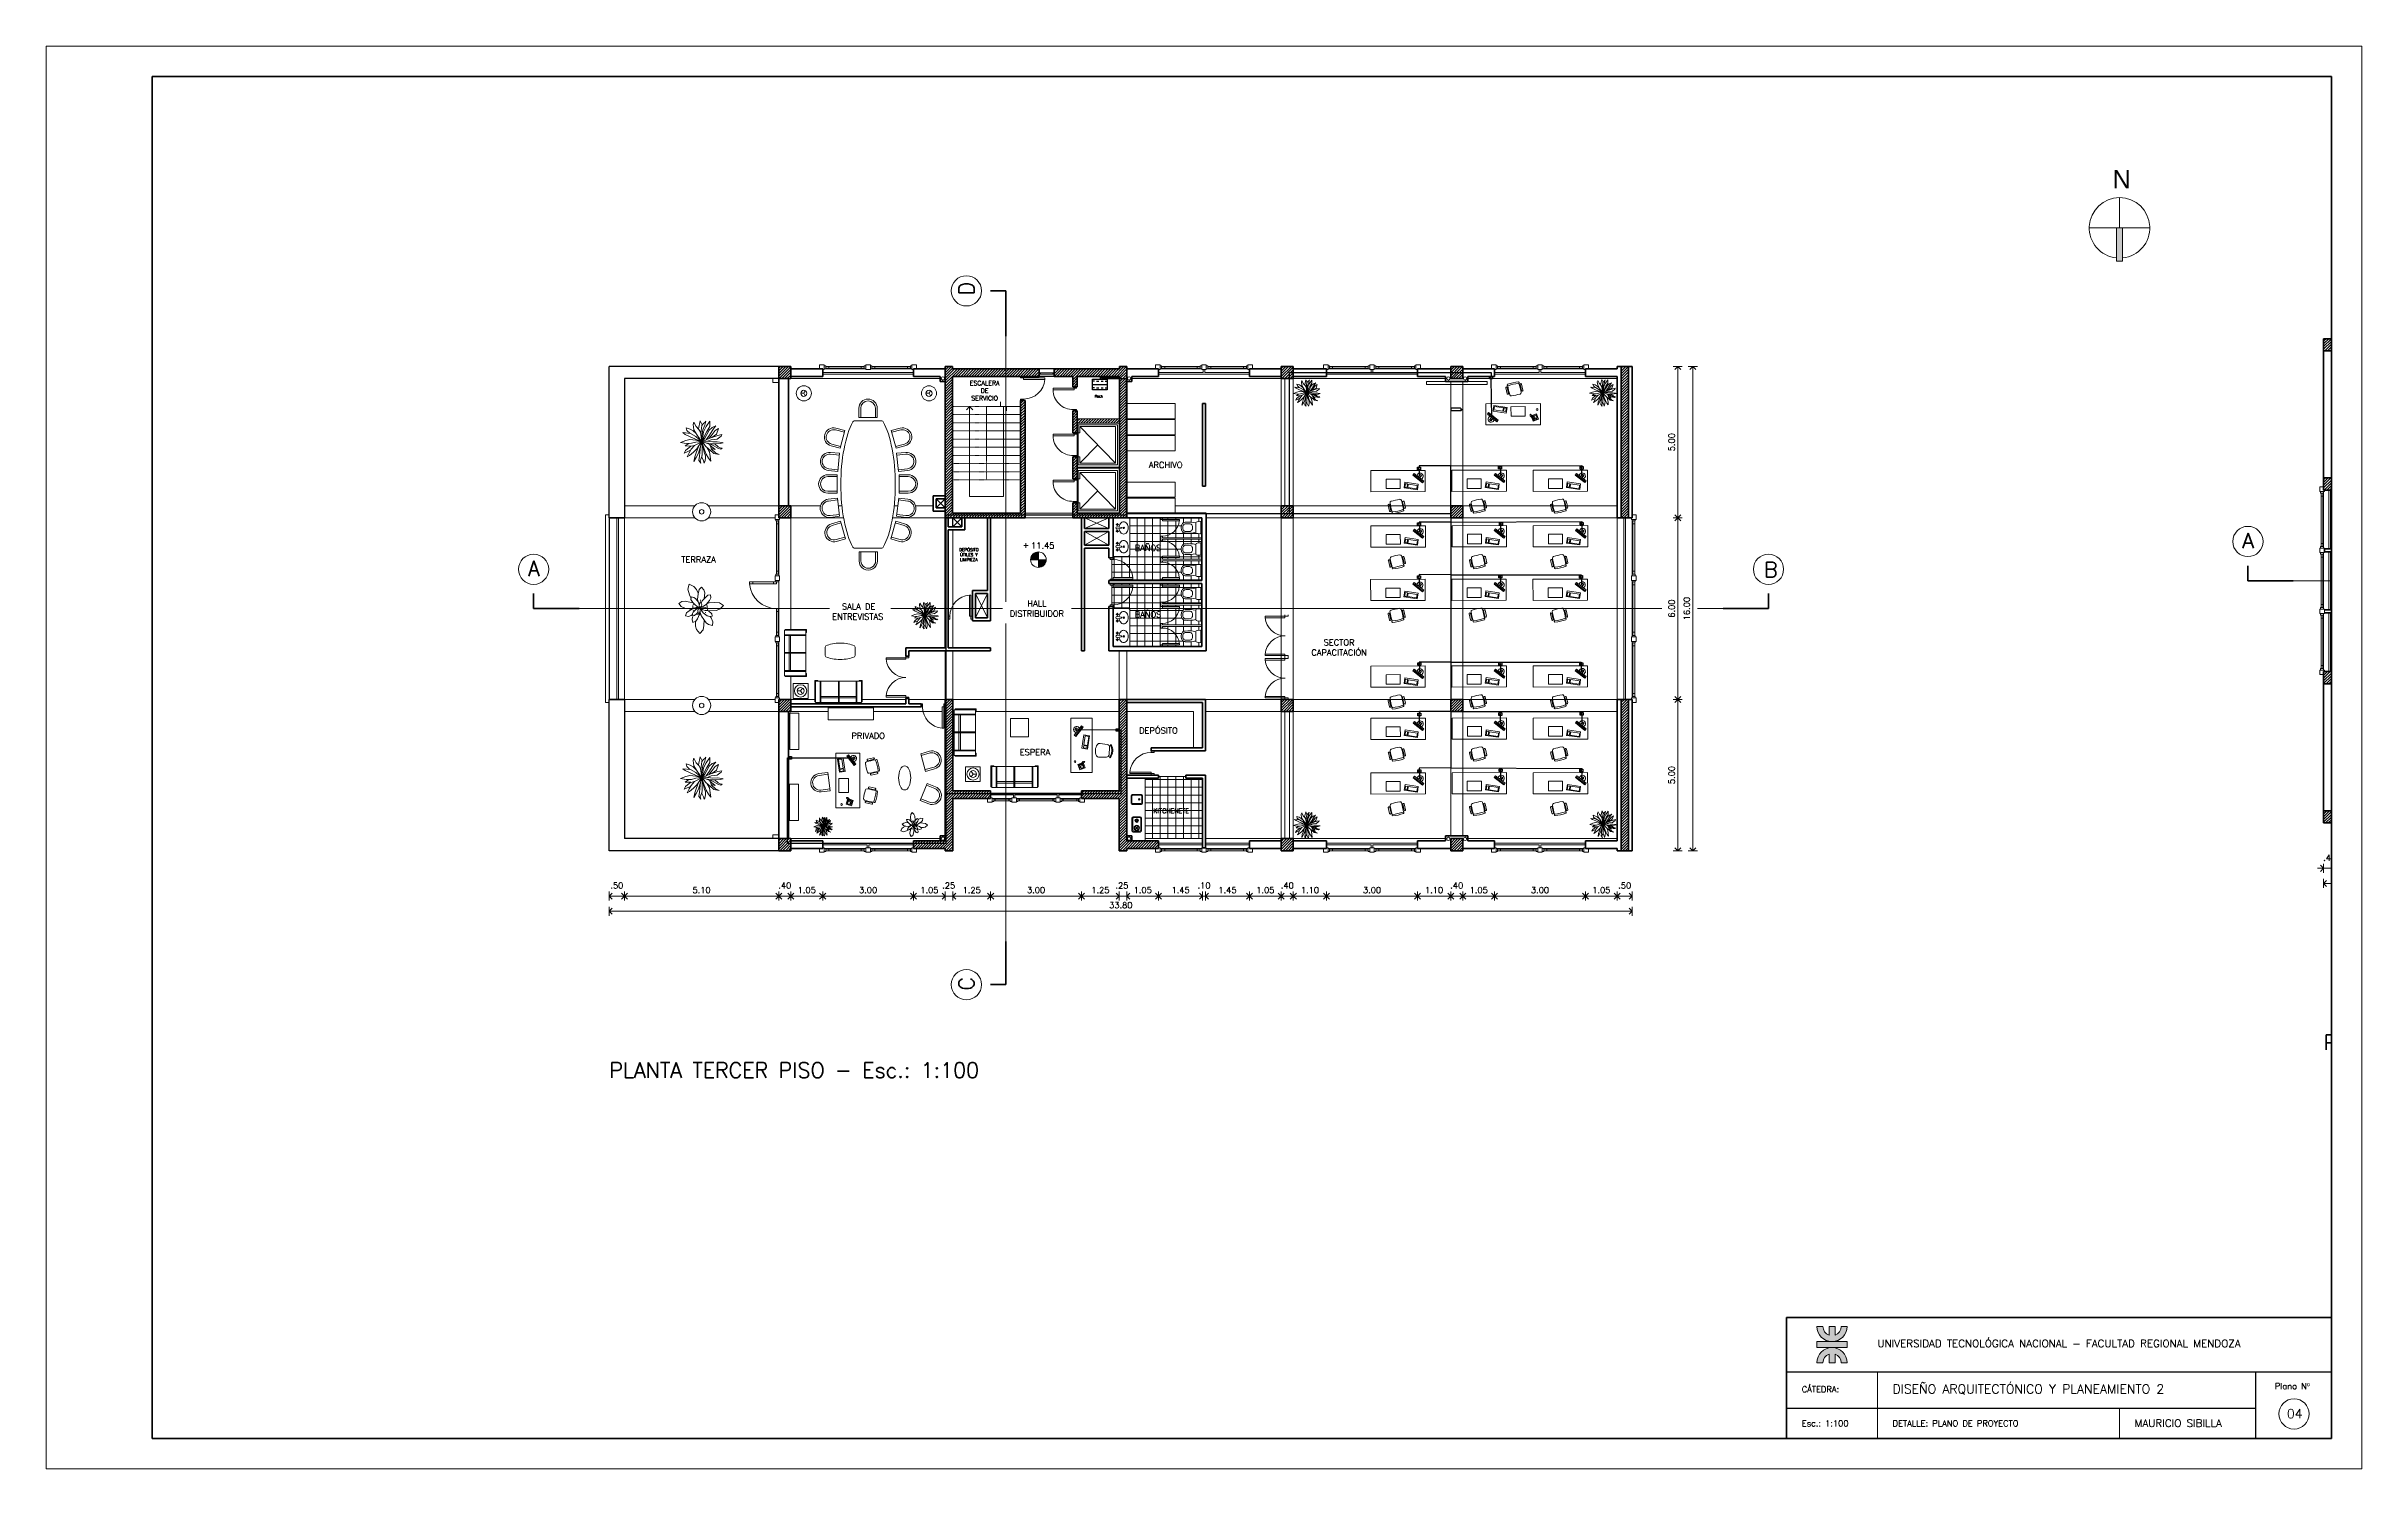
# Paper-space layout '4' of a CAD drawing. Extents: x -450 to 315, y -263 to 207.
# The model-space entities are those that its viewports show. They can reach past a viewport. Long polylines and large blocks are cut down to what shows.
import ezdxf

# ---------------------------------------------------------------- set-up
doc = ezdxf.new("R2010")
doc.units = 0
doc.header["$LTSCALE"] = 0.5
doc.linetypes.add('ACAD_ISO03W100', pattern=[30, 12, -18])
doc.linetypes.add('CENTER', pattern=[50.8, 31.75, -6.35, 6.35, -6.35])
doc.layers.get('0').update_dxf_attribs({"linetype": 'CONTINUOUS'})
doc.layers.get('Defpoints').update_dxf_attribs({"linetype": 'CONTINUOUS'})
for name, color, linetype, lineweight in [('Acotaciones', 9, 'CONTINUOUS', 9), ('Carpintería', 55, 'CONTINUOUS', 20), ('Detalles .05', 243, 'CONTINUOUS', 5), ('Detalles 01', 8, 'CONTINUOUS', 9), ('Equipamiento fijo', 31, 'CONTINUOUS', 13), ('Equipamiento movil', 33, 'CONTINUOUS', 9), ('Muros corte', 7, 'CONTINUOUS', 40), ('Muros vista', 253, 'CONTINUOUS', 25), ('Pisos', 252, 'CONTINUOUS', 18), ('Proyección', 4, 'ACAD_ISO03W100', 18), ('Punta 01', 6, 'CONTINUOUS', 9), ('Punta 015', 64, 'CONTINUOUS', 13), ('Punta 02', 11, 'CONTINUOUS', 20), ('Punta 025', 191, 'CONTINUOUS', 25), ('Punta 03', 171, 'CONTINUOUS', 30), ('Punta 05', 52, 'CONTINUOUS', 50), ('Recuadro', 2, 'CONTINUOUS', 50), ('Tratamiento pisos', 251, 'CONTINUOUS', 9), ('Ventana', 5, 'CONTINUOUS', 9), ('Vidrios', 147, 'CONTINUOUS', 13)]:
    doc.layers.add(name, color=color, linetype=linetype, lineweight=lineweight)
doc.layers.add('Cableado', color=100, linetype='CONTINUOUS')
doc.layers.get('Ventana').off()
doc.styles.add('Texto 1 mm', font='simplex.shx', dxfattribs={"height": 0.1})
doc.styles.add('Texto 1.5 mm', font='simplex.shx', dxfattribs={"height": 0.15})
doc.styles.add('Texto 2 mm', font='simplex.shx', dxfattribs={"height": 0.2})
doc.styles.add('Texto 3 mm', font='simplex.shx', dxfattribs={"height": 0.3})
doc.styles.add('Texto 5 mm', font='simplex.shx', dxfattribs={"height": 0.5})
doc.dimstyles.new('Primera línea', dxfattribs={"dimscale": 0, "dimtxt": 0.2, "dimasz": 0.2, "dimexe": 0.15, "dimexo": 0, "dimgap": 0.1, "dimtad": 1, "dimzin": 4, "dimdsep": 46, "dimtxsty": 'Texto 2 mm', "dimblk": 'OPEN90', "dimcen": 2.5, "dimclrd": 256, "dimclre": 256, "dimclrt": 256, "dimadec": 0, "dimazin": 0, "dimtfac": 1, "dimtmove": 2, "dimatfit": 3, "dimldrblk": 'OPEN90', "dimfxl": 1, "dimtolj": 1, "dimtzin": 0, "dimlwd": -1, "dimlwe": -1, "dimarcsym": 0})
doc.dimstyles.new('Segunda línea', dxfattribs={"dimscale": 0, "dimtxt": 0.2, "dimasz": 0.2, "dimexe": 0.15, "dimexo": 0.5, "dimgap": 0.1, "dimtad": 1, "dimzin": 4, "dimdsep": 46, "dimtxsty": 'Texto 2 mm', "dimblk": 'OPEN90', "dimcen": 2.5, "dimclrd": 256, "dimclre": 256, "dimclrt": 256, "dimadec": 0, "dimazin": 0, "dimtfac": 1, "dimtmove": 2, "dimatfit": 3, "dimldrblk": 'OPEN90', "dimfxl": 1, "dimtolj": 1, "dimtzin": 0, "dimlwd": -1, "dimlwe": -1, "dimarcsym": 0})
pattern_1 = [(0, (118.56673, 1.94213), (0, 0.254), []), (90, (118.56673, 1.94213), (-0.254, 2e-17), [])]
pattern_2 = [(45, (57.76673, 1.942127), (-0.0449012806, 0.0449012806), [])]
pattern_3 = [(45, (187.56673, 1.942127), (-0.0449012806, 0.0449012806), [])]
pattern_4 = [(45, (53.60664, 2.86039), (-0.0449012806, 0.0449012806), [])]

psp = doc.layouts.new('4')

# ---------------------------------------------------------------- texts
at = {"layer": 'Punta 02', "attachment_point": 1, "style": 'Texto 3 mm'}
for s, insert, char_height, width in [('CÁTEDRA:', (130.33, -236.11), 2, 15.2679), ('Plano Nº', (286.62, -235.04), 2, 13.0753), ('Esc.: 1:100', (130.34, -247.37), 2, 17.4469), ('DETALLE: PLANO DE PROYECTO', (160.34, -247.37), 2, 51.9449), ('MAURICIO SIBILLA', (240.32, -247.05), 2.5, 34.5258)]:
    psp.add_mtext(s, dxfattribs=dict(at, insert=insert, char_height=char_height, width=width))
at = {"layer": 'Punta 025', "insert": (155.33, -220.73), "char_height": 2.5, "width": 184.2665, "attachment_point": 1, "style": 'Texto 3 mm'}
psp.add_mtext('UNIVERSIDAD TECNOLÓGICA NACIONAL - FACULTAD REGIONAL MENDOZA', dxfattribs=at)
at = {"layer": 'Punta 03', "char_height": 3, "attachment_point": 1, "style": 'Texto 3 mm'}
for s, insert, width in [('DISEÑO ARQUITECTÓNICO Y PLANEAMIENTO 2', (160.34, -235.5), 173.5997), ('04', (290.63, -243.66), 3.8684)]:
    psp.add_mtext(s, dxfattribs=dict(at, insert=insert, width=width))
at = {"layer": 'Punta 05', "insert": (233, 165.74), "char_height": 6, "width": 13.0753, "attachment_point": 1, "style": 'Texto 3 mm'}
psp.add_mtext('{\\fArial|b0|i0|c0|p34;N}', dxfattribs=at)

msp = doc.modelspace()

# ---------------------------------------------------------------- texts
at = {"layer": 'Acotaciones', "char_height": 0.2, "attachment_point": 5, "style": 'Texto 2 mm'}
for s, insert in [('\\A1;.40', (1268.452, 113.915)), ('\\A1;.50', (1211.862, 112.997)), ('\\A1;.40', (1217.412, 112.997)), ('.25', (1222.827, 112.997)), ('.25', (1228.549, 112.997)), ('\\A1;.10', (1231.262, 112.997)), ('\\A1;.40', (1234.012, 112.997)), ('\\A1;.40', (1239.612, 112.997)), ('\\A1;.50', (1245.162, 112.997))]:
    msp.add_mtext(s, dxfattribs=dict(at, insert=insert))
at = {"layer": 'Cableado', "char_height": 0.0159, "attachment_point": 1, "style": 'Texto 5 mm'}
for insert in [(1240.726, 129.789), (1268.609, 127.255), (1238.342, 126.787), (1241.02, 126.813), (1243.722, 126.81), (1238.348, 124.949), (1241.055, 124.955), (1243.716, 124.965), (1238.345, 123.198), (1241.034, 123.211), (1243.702, 123.203), (1238.355, 120.326), (1241.035, 120.328), (1243.709, 120.325), (1268.609, 119.624), (1238.358, 118.66), (1241.033, 118.664), (1243.718, 118.676), (1268.609, 119.225), (1228.394, 118.147), (1217.569, 117.226), (1268.609, 117.458), (1238.359, 116.79), (1241.04, 116.812), (1243.713, 116.804)]:
    msp.add_mtext_dynamic_manual_height_columns('RS', width=19.34546, gutter_width=2.5, heights=[0], dxfattribs=dict(at, insert=insert))
at = {"layer": 'Punta 01', "color": 6, "insert": (1227.655, 129.204), "char_height": 0.08067, "attachment_point": 1, "style": 'Texto 5 mm'}
msp.add_mtext_dynamic_manual_height_columns('{\\C0;Rack} ', width=11.68093, gutter_width=2.5, heights=[0], dxfattribs=at)
at = {"layer": 'Punta 01', "insert": (1223.493, 124.143), "char_height": 0.1, "width": 0.75841, "attachment_point": 2, "style": 'Texto 1 mm'}
msp.add_mtext('DEPÓSITO ÚTILES Y LIMPIEZA', dxfattribs=at)
at = {"layer": 'Punta 015', "char_height": 0.15, "style": 'Texto 1.5 mm'}
for s, insert, width, attachment_point in [('ESCALERA DE SERVICIO', (1224.013, 129.675), 1.23789, 2), ('KITCHENETE', (1229.59, 115.389), 1.38855, 7)]:
    msp.add_mtext(s, dxfattribs=dict(at, insert=insert, width=width, attachment_point=attachment_point))
at = {"layer": 'Punta 015', "linetype": 'Continuous', "insert": (1225.933, 124.229), "char_height": 0.2, "attachment_point": 5, "style": 'Texto 2 mm'}
msp.add_mtext('11.45', dxfattribs=at)
at = {"layer": 'Punta 02', "char_height": 0.2, "style": 'Texto 2 mm'}
for s, insert, width, attachment_point in [('ARCHIVO', (1229.438, 126.794), 1.29857, 7), ('BAÑOS', (1228.969, 124.252), 1.0557, 1), ('TERRAZA', (1213.993, 123.866), 1.34704, 1), ('HALL\\PDISTRIBUIDOR', (1225.74, 122.416), 2.1374, 2), ('\\pi0.37745;SALA DE \\P\\pi0.058399;ENTREVISTAS', (1218.92, 122.315), 2.03108, 1), ('BAÑOS', (1228.969, 122.054), 1.0557, 1), ('SECTOR CAPACITACIÓN', (1235.724, 121.128), 2.28955, 2), ('PRIVADO', (1219.613, 118.045), 1.26943, 1), ('DEPÓSITO', (1229.116, 118.018), 1.41809, 7), ('ESPERA', (1225.171, 117.504), 1.0557, 1)]:
    msp.add_mtext(s, dxfattribs=dict(at, insert=insert, width=width, attachment_point=attachment_point))
at = {"layer": 'Punta 05', "char_height": 0.5, "width": 0.3999, "attachment_point": 7, "rotation": 90, "style": 'Texto 5 mm'}
for s, insert in [('D', (1223.664, 132.498)), ('C', (1223.663, 109.525))]:
    msp.add_mtext(s, dxfattribs=dict(at, insert=insert))
at = {"layer": 'Punta 05', "char_height": 0.5, "attachment_point": 1, "style": 'Texto 5 mm'}
for s, insert, width in [('A', (1265.567, 124.642), 0.39986), ('A', (1208.927, 123.724), 0.39986), ('B', (1249.765, 123.686), 0.3999), ('PLANTA TIPO PISOS 4º - Esc.: 1:100', (1268.256, 108.065), 17.24555), ('PLANTA TERCER PISO - Esc.: 1:100', (1211.614, 107.146), 14.40563)]:
    msp.add_mtext(s, dxfattribs=dict(at, insert=insert, width=width))

# ---------------------------------------------------------------- blocks, each defined once
blk = doc.blocks.new('Silla 2')
for p, q in [((15, 15), (0, 15)), ((0, 15), (0, -15)), ((15, 12), (0, 12)), ((0, -12), (15, -12)), ((0, -15), (15, -15))]:
    blk.add_line(p, q)
for radius in [15, 12]:
    blk.add_arc((15, 0), radius, 270, 90)
blk = doc.blocks.new('Velador planta')
for q in [(-4.3, 2.5), (4.3, 2.5), (0, -5)]:
    blk.add_line((0, 0), q)
for radius in [9, 5]:
    blk.add_circle((0, 0), radius)
blk = doc.blocks.new('Plant1')
for p, q in [((-15.4, 2.3), (-18.1, 0)), ((-12.6, 3.2), (-15.4, 2.3)), ((-10.2, 7.8), (-12.6, 7.2)), ((-12.6, 7.2), (-11.8, 4.9)), ((-9.7, 3.1), (-12.6, 3.2)), ((-11.8, 4.9), (-9.4, 2.9)), ((-8, 7.4), (-10.2, 7.8)), ((-9.4, 2.9), (-5.9, 0.9)), ((-4.4, 5.4), (-8, 7.4)), ((-3.9, 0.6), (-7.1, -0.2)), ((-5.9, 0.9), (-4.3, 0.5)), ((-4.9, 10.5), (-5.5, 8.7)), ((-5.5, 8.7), (-5.1, 7.2)), ((-5.1, 7.2), (-3.7, 3.6)), ((-3.1, 9.8), (-4.9, 10.5)), ((-2.1, 0.5), (-3.9, 0.6)), ((-2.5, 2.2), (-3.8, 2.1)), ((-3.8, 2.1), (-2.9, 1.2)), ((-3.7, 3.6), (-2.6, 2.2)), ((-1.6, 8.3), (-3.1, 9.8)), ((-2.9, 1.2), (-1.3, 0)), ((-1.3, 2), (-2.5, 2.2)), ((-1.9, 0.5), (-2.1, 0.5)), ((-0.2, 4.9), (-1.6, 8.3)), ((-0.4, 1.3), (-1.3, 2)), ((-0.6, -0.1), (-0.2, 0)), ((-0.2, 7.3), (-0.4, 5.4)), ((-0.1, 0.8), (-0.4, 1.3)), ((1.2, 11), (-0.2, 7.3)), ((0.2, 2.7), (-0.2, 4.9)), ((-0.2, 0), (-0.1, 0.1)), ((-0.1, 0.7), (0.1, 0.8)), ((-0.1, 0.2), (-0.1, 0.8)), ((-0.1, 0.1), (-0.1, 0.2)), ((0.1, 0.8), (0.2, 2.7)), ((0.3, 1.3), (0.1, 0.4)), ((0.1, 0.4), (0.2, 0.2)), ((0.2, 0.2), (0.4, 0.2)), ((0.7, 2.3), (0.3, 1.3)), ((0.4, 0.2), (1.2, 0.4)), ((0.5, 0.2), (0.7, 0)), ((1.6, 3.3), (0.7, 2.3)), ((0.7, 0), (2.4, 0)), ((2.9, 14), (1.2, 11)), ((1.2, 0.4), (2.2, 1.1)), ((2.7, 4.3), (1.6, 3.3)), ((2.2, 1.1), (3.4, 2.6)), ((2.4, 0), (4.4, 0.5)), ((3.8, 4.5), (2.7, 4.3)), ((5.8, 15.7), (2.9, 14)), ((3.4, 2.6), (3.8, 3.4)), ((3.8, 3.4), (4.8, 4.9)), ((3.8, 3.4), (3.8, 4.5)), ((4.4, 0.5), (7.5, 2.2)), ((7.5, 5.7), (4.6, 4.6)), ((4.8, 4.9), (6.7, 9.7)), ((6.8, 12.6), (5.8, 15.7)), ((6.7, 9.7), (6.8, 12.6)), ((9.2, 5.3), (7.5, 5.7)), ((7.5, 2.2), (8.7, 3.6)), ((8.7, 3.6), (9.2, 5.3)), ((8.8, 3.9), (9.8, 4.1)), ((9.8, 4.1), (12.9, 4.1)), ((13.5, 0.5), (11.7, -0.5)), ((12.9, 4.1), (15.2, 2.7)), ((15.2, 2.7), (13.5, 0.5)), ((-18.1, 0), (-15.4, -2.3)), ((-15.4, -2.3), (-11.2, -3)), ((-11.2, -3), (-8.4, -3)), ((-8.2, -0.9), (-9.4, -2.5)), ((-9.4, -2.5), (-7.9, -3.3)), ((-8.4, -7.5), (-9.2, -9.7)), ((-9.2, -9.7), (-8.9, -12.4)), ((-8.9, -12.4), (-6.3, -11.8)), ((-5.2, -3), (-8.4, -7.5)), ((-7.1, -0.2), (-8.2, -0.9)), ((-7.9, -3.3), (-5.4, -3)), ((-6.3, -11.8), (-4.2, -9.8)), ((-5.4, -3), (-3.4, -2.4)), ((-4.2, -9.8), (-1.4, -5.8)), ((-3.4, -2.4), (-1.6, -1.4)), ((-1.6, -1.4), (-0.5, -0.4)), ((-1.1, -2.4), (-1.5, -4.4)), ((-1.5, -4.4), (-1.1, -8.7)), ((-1.3, 0), (-0.6, -0.1)), ((-0.4, -0.8), (-1.1, -2.4)), ((-1.1, -8.7), (-0.6, -10.1)), ((-0.3, -0.5), (-0.6, -0.5)), ((-0.6, -10.1), (1, -11.6)), ((-0.5, -0.4), (-0.5, -0.1)), ((0.1, -0.6), (-0.4, -0.8)), ((-0.3, -0.8), (-0.3, -0.5)), ((-0.2, -1.8), (-0.1, -0.7)), ((0, -3.2), (-0.2, -1.8)), ((0.1, -0.1), (0, -0.4)), ((0, -0.4), (0.1, -1)), ((1, -5.7), (0, -3.2)), ((0.6, -0.1), (0.1, -0.1)), ((0.1, -1), (0.5, -1.6)), ((0.5, -1.6), (1.4, -2.3)), ((1.5, -0.4), (0.6, -0.1)), ((1.7, -6.5), (1, -5.7)), ((1, -11.6), (2.3, -9.9)), ((1.4, -2.3), (2.6, -2.6)), ((3.1, -1.6), (1.5, -0.4)), ((3.1, -7.1), (1.7, -6.5)), ((3.2, -1.2), (2, -0.8)), ((2.4, -1), (2.2, -0.9)), ((2.3, -2.5), (3, -4)), ((2.4, -7.9), (2.3, -6.8)), ((2.3, -9.9), (2.4, -7.9)), ((4.2, -2.3), (2.4, -1)), ((2.6, -2.6), (3.9, -2.6)), ((3, -4), (3.4, -5.8)), ((3.9, -2.6), (3.1, -1.6)), ((3.4, -5.8), (3.1, -7.1)), ((6, -1.5), (3.2, -1.2)), ((3.2, -6.7), (4, -7.7)), ((4, -7.7), (5.4, -8.6)), ((6.4, -4.9), (4.2, -2.3)), ((5.4, -8.6), (7.5, -8.9)), ((11.7, -0.5), (6, -1.5)), ((7.5, -6.7), (6.4, -4.9)), ((7.5, -8.9), (7.5, -6.7)), ((7.5, -7), (10.7, -8.4)), ((9, -1), (12.6, -2.8)), ((10.7, -8.4), (13.1, -8.8)), ((12.6, -2.8), (15.2, -4.6)), ((13.1, -8.8), (16.6, -7.8)), ((15.2, -4.6), (16.6, -7.8))]:
    blk.add_line(p, q)
for start, end in [(172.4345, 176.9296), (149.2581, 153.7532), (57.1582, 93.2041), (21.2653, 25.7604), (212.1423, 223.5771), (229.8179, 257.6637), (265.2848, 278.7499), (306.6551, 316.418), (323.0282, 344.4965)]:
    blk.add_arc((0, 0), 5.12, start, end)
blk = doc.blocks.new('Treei')
for p, q in [((-4.76, 0.09), (-5.92, -0.48)), ((-5.51, 0.92), (-5.8, 1.09)), ((-5.8, 1.09), (-4.68, 0.77)), ((-5.76, 2.23), (-4.31, 2.25)), ((-4.26, 1.14), (-5.76, 2.23)), ((-5.12, 0.4), (-5.51, 0.92)), ((-4.61, -0.04), (-5.12, 0.4)), ((-4.68, 0.77), (-3.34, 0.26)), ((-3.94, 3.46), (-4.45, 3.93)), ((-4.45, 3.93), (-4.03, 2.89)), ((-4.31, 2.25), (-2.93, 1.32)), ((-2.77, 0.45), (-4.26, 1.14)), ((-4.03, 2.89), (-3.28, 2.03)), ((-3.05, 2.89), (-3.94, 3.46)), ((-2.15, 4.1), (-3.71, 4.62)), ((-3.71, 4.62), (-3.16, 3.73)), ((-3.34, 0.26), (-1.78, -0.09)), ((-3.28, 2.03), (-2.08, 1.39)), ((-3.16, 3.73), (-1.67, 2.62)), ((-1.83, 2.15), (-3.05, 2.89)), ((-2.93, 1.32), (-0.51, 0.11)), ((-0.77, 0.18), (-2.77, 0.45)), ((-1.21, 2.79), (-2.15, 4.1)), ((-2.08, 1.39), (-1.04, 0.82)), ((-1.6, 5.41), (-2.01, 5.58)), ((-2.01, 5.58), (-1.8, 4.47)), ((-0.51, 1.14), (-1.83, 2.15)), ((-1.8, 4.47), (-1.02, 2.25)), ((-1.67, 2.62), (-0.88, 1.91)), ((-0.75, 4.27), (-1.6, 5.41)), ((-1.04, 0.82), (0.03, -0.03)), ((-1.02, 2.25), (0.03, -0.03)), ((0.03, -0.03), (-0.77, 0.18)), ((-0.56, 2.57), (-0.75, 4.27)), ((-0.11, 1.56), (-0.56, 2.57)), ((-0.17, 1), (0.06, 3.09)), ((0.03, -0.03), (-0.17, 1)), ((0.01, 4.32), (0.22, 5.68)), ((0.06, 3.09), (0.01, 4.32)), ((0.03, -0.03), (0.2, 0.77)), ((2.04, 0.65), (0.03, -0.03)), ((0.7, 0.63), (0.03, -0.03)), ((0.03, -0.03), (2.96, 0.63)), ((1.85, 0.03), (0.03, -0.03)), ((0.2, 0.77), (0.8, 2.18)), ((0.22, 5.68), (0.34, 5.97)), ((0.57, 2.38), (0.31, 1.05)), ((0.34, 5.97), (0.52, 5.11)), ((1.05, 3.19), (0.44, 1.74)), ((0.52, 5.11), (0.61, 3.71)), ((0.61, 3.71), (0.57, 2.38)), ((0.61, 3.58), (1.42, 4.57)), ((1.28, 1.02), (0.7, 0.63)), ((0.8, 2.18), (2.11, 2.72)), ((0.96, 2.25), (2.2, 3.73)), ((1.92, 4.62), (1.05, 3.19)), ((1.99, 1.81), (1.28, 1.02)), ((1.42, 4.57), (1.81, 5.28)), ((1.69, 1.48), (2.82, 2.08)), ((1.81, 5.28), (1.78, 5.7)), ((1.78, 5.7), (2.06, 5.28)), ((3.28, 0.01), (1.85, 0.03)), ((2.06, 5.28), (1.92, 4.62)), ((2.2, 3.73), (1.92, 2.62)), ((2.36, 2.28), (1.99, 1.81)), ((2.73, 0.9), (2.04, 0.65)), ((2.11, 2.72), (3.12, 3.85)), ((3.3, 3.31), (2.36, 2.28)), ((3.51, 1.17), (2.73, 0.9)), ((2.82, 2.08), (4.22, 2.33)), ((2.96, 0.63), (3.97, 1)), ((3.12, 3.85), (3.58, 4.84)), ((4.41, -0.01), (3.28, 0.01)), ((3.58, 4.84), (3.3, 3.31)), ((4.64, 1.81), (3.51, 1.17)), ((3.97, 1), (4.77, 0.95)), ((4.22, 2.33), (5.46, 2.47)), ((5.39, 0.4), (4.41, -0.01)), ((5.46, 2.47), (4.64, 1.81)), ((4.77, 0.95), (5.72, 0.8)), ((6.02, 0.65), (5.39, 0.4)), ((5.72, 0.8), (6.02, 0.65)), ((-5.92, -0.48), (-3.64, -1.03)), ((-4.26, -1.67), (-5.51, -2.28)), ((-5.51, -2.28), (-4.86, -2.48)), ((-4.86, -2.48), (-3.37, -2.31)), ((-2.36, -0.36), (-4.61, -0.04)), ((-3.44, -0.9), (-4.26, -1.67)), ((-3.55, -3.37), (-3.92, -4.48)), ((-3.92, -4.48), (-3.16, -4.25)), ((-3.05, -2.53), (-3.55, -3.37)), ((-2.65, -0.43), (-3.44, -0.9)), ((-3.37, -2.31), (-1.83, -1.37)), ((-3.16, -4.25), (-2.38, -3.46)), ((-2.28, -1.64), (-3.05, -2.53)), ((-1.34, -0.24), (-2.65, -0.43)), ((-2.33, -3.24), (-2.56, -5.44)), ((-2.56, -5.44), (-2.06, -4.77)), ((-1.46, -1.72), (-2.33, -3.24)), ((-2.06, -4.77), (-1.39, -3.32)), ((-1.83, -1.37), (0.03, -0.03)), ((-1.78, -0.09), (-0.95, -0.18)), ((0.03, -0.03), (-1.46, -1.72)), ((-1.39, -3.32), (0.03, -0.03)), ((0.03, -0.03), (-1.34, -0.24)), ((-0.47, -1.76), (-0.63, -3.46)), ((-0.63, -3.46), (-0.35, -4.6)), ((0.03, -0.03), (-0.47, -1.76)), ((-0.35, -4.6), (0.2, -6.03)), ((0.11, -1.72), (0.03, -0.03)), ((0.03, -0.03), (1.07, -2.16)), ((1, -0.83), (0.03, -0.03)), ((3.21, -0.98), (0.03, -0.03)), ((0.45, -2.92), (0.11, -1.72)), ((0.2, -6.03), (0.5, -4.43)), ((0.5, -4.43), (0.45, -2.92)), ((0.5, -3.74), (1.19, -4.72)), ((1.97, -1.44), (1, -0.83)), ((1.3, -3.19), (1.03, -2.11)), ((1.07, -2.16), (2.15, -3.07)), ((1.19, -4.72), (1.28, -3.19)), ((4.06, -0.75), (1.24, -0.39)), ((1.28, -3.19), (2.47, -4.62)), ((1.31, -1.02), (3.1, -1.64)), ((2.93, -2.41), (1.97, -1.44)), ((2.15, -3.07), (3.12, -3.59)), ((2.93, -4.4), (2.43, -3.22)), ((2.47, -4.62), (3.23, -5.02)), ((3.85, -3.54), (2.93, -2.41)), ((3.23, -5.02), (2.93, -4.4)), ((3.1, -1.64), (4.24, -2.04)), ((3.12, -3.59), (4.27, -4.18)), ((4.47, -1.62), (3.21, -0.98)), ((4.27, -4.18), (3.85, -3.54)), ((3.92, 0), (5.37, -0.51)), ((5.3, -0.93), (4.06, -0.75)), ((4.24, -2.04), (5.56, -2.28)), ((5.56, -2.28), (4.47, -1.62)), ((6.02, -0.34), (5.3, -0.93)), ((5.37, -0.51), (6.02, -0.34))]:
    blk.add_line(p, q)
blk = doc.blocks.new('TELEFONO')
at = {"layer": 'Detalles .05'}
for p, q in [((0.139, 0.134), (-0.098, 0.134)), ((-0.098, 0.134), (-0.098, -0.099)), ((-0.071, 0.089), (-0.071, -0.055)), ((-0.043, 0.089), (-0.043, -0.055)), ((0.108, 0.063), (0, 0.063)), ((0, 0.063), (0, -0.063)), ((0.081, 0.108), (0.023, 0.108)), ((0.023, 0.108), (0.023, 0.094)), ((0.023, 0.094), (0.081, 0.094)), ((0.027, 0.041), (0.027, 0.041)), ((0.027, 0.014), (0.027, 0.014)), ((0.054, 0.041), (0.054, 0.041)), ((0.054, 0.014), (0.054, 0.014)), ((0.081, 0.094), (0.081, 0.108)), ((0.081, 0.041), (0.081, 0.041)), ((0.081, 0.014), (0.081, 0.014)), ((0.108, -0.063), (0.108, 0.063)), ((0.139, -0.099), (0.139, 0.134)), ((-0.129, -0.104), (-0.147, -0.11)), ((-0.129, -0.116), (-0.147, -0.121)), ((-0.129, -0.127), (-0.147, -0.133)), ((-0.129, -0.139), (-0.147, -0.145)), ((-0.124, -0.093), (-0.141, -0.098)), ((-0.124, -0.15), (-0.141, -0.156)), ((-0.118, -0.081), (-0.135, -0.087)), ((-0.118, -0.162), (-0.135, -0.168)), ((-0.112, -0.07), (-0.129, -0.075)), ((-0.106, -0.058), (-0.124, -0.064)), ((-0.104, -0.17), (-0.122, -0.176)), ((-0.101, -0.047), (-0.118, -0.052)), ((-0.089, -0.156), (-0.106, -0.162)), ((-0.083, -0.145), (-0.101, -0.15)), ((-0.098, -0.099), (0.139, -0.099)), ((-0.078, -0.133), (-0.095, -0.139)), ((-0.072, -0.121), (-0.089, -0.127)), ((-0.067, -0.083), (-0.078, -0.116)), ((0, -0.063), (0.108, -0.063)), ((0.027, -0.013), (0.027, -0.013)), ((0.027, -0.04), (0.027, -0.04)), ((0.054, -0.013), (0.054, -0.013)), ((0.054, -0.04), (0.054, -0.04)), ((0.081, -0.013), (0.081, -0.013)), ((0.081, -0.04), (0.081, -0.04))]:
    blk.add_line(p, q, dxfattribs=at)
for centre, start, end in [((-0.057, 0.089), 298.49146, 241.50854), ((-0.057, -0.055), 118.49146, 61.50854)]:
    blk.add_arc(centre, 0.0302, start, end, dxfattribs=at)
blk = doc.blocks.new('RECTANG')
for p, q in [((1, 1), (0, 1)), ((0, 1), (0, 0)), ((0, 0), (1, 0)), ((1, 0), (1, 1))]:
    blk.add_line(p, q)
blk = doc.blocks.new('KEYBOARD', base_point=(60, 294))
for p, xscale, yscale, zscale in [((60, 294), 19, 8, 19), ((61, 295), 13, 5, 13), ((75, 295), 3, 5, 3)]:
    blk.add_blockref('RECTANG', p, dxfattribs=dict(xscale=xscale, yscale=yscale, zscale=zscale))
blk = doc.blocks.new('silla compu')
for p, q in [((-0.198, 0.131), (-0.215, -0.107)), ((0.255, 0.058), (0.197, -0.173)), ((-0.225, -0.207), (-0.247, -0.23)), ((0.092, -0.242), (-0.137, -0.206)), ((0.175, -0.271), (0.188, -0.3))]:
    blk.add_line(p, q)
for centre, radius, start, end in [((-0.105, 0.124), 0.0936, 112.49672, 175.87343), ((-0.005, -0.116), 0.354, 49.31066, 112.49672), ((0.175, 0.085), 0.0838, 341.69279, 53.55182), ((0.022, 0.055), 0.392, 226.64553, 295.16185), ((0.022, 0.055), 0.361, 226.69723, 295.11015), ((-0.122, -0.113), 0.0936, 175.87343, 260.90369), ((0.098, -0.138), 0.105, 266.18787, 340.64976)]:
    blk.add_arc(centre, radius, start, end)
blk = doc.blocks.new('inodoro')
at = {"layer": 'Equipamiento fijo'}
for p, q in [((-0.197, 0.127), (-0.202, 0.008)), ((0.194, 0), (-0.194, 0)), ((-0.157, 0.165), (0.157, 0.165)), ((0.197, 0.127), (0.202, 0.008))]:
    blk.add_line(p, q, dxfattribs=at)
for centre, radius, start, end in [((-0.194, 0.008), 0.00803, 177.65778, 269.73966), ((-0.157, 0.125), 0.04, 90, 177.39744), ((1.09, 0.422), 1.27, 175.47771, 191.68579), ((-0.051, 0.512), 0.125, 117.58575, 175.50719), ((1.095, 0.422), 1.224, 175.50719, 182.14249), ((-0.028, 0.381), 0.101, 182.70725, 247.23206), ((-0.051, 0.512), 0.075, 117.58575, 175.50719), ((0, 0.415), 0.235, 90, 117.58575), ((0, 0.415), 0.185, 90, 117.58575), ((-0.014, 0.396), 0.12, 243.79777, 262.03889), ((0, 0.483), 0.208, 261.59395, 278.40605), ((0, 0.415), 0.235, 62.41425, 90), ((0, 0.415), 0.185, 62.41425, 90), ((0.014, 0.396), 0.12, 277.96111, 296.20223), ((0.028, 0.381), 0.101, 292.76794, 357.29275), ((0.051, 0.512), 0.075, 4.49281, 62.41425), ((0.051, 0.512), 0.125, 4.49281, 62.41425), ((-1.095, 0.422), 1.224, 357.85751, 4.49281), ((-1.024, 0.418), 1.205, 347.8749, 4.9616), ((0.157, 0.125), 0.04, 2.60256, 90), ((0.195, 0.007), 0.00742, 265.6488, 0.24021), ((0.194, 0.008), 0.008, 355.88901, 2.60256)]:
    blk.add_arc(centre, radius, start, end, dxfattribs=at)
blk = doc.blocks.new('Lavamanos')
at = {"layer": 'Equipamiento movil'}
for p, q in [((-0.118, -0.158), (-0.138, -0.154)), ((-0.118, -0.167), (-0.138, -0.171)), ((-0.114, -0.154), (-0.118, -0.133)), ((-0.114, -0.171), (-0.118, -0.192)), ((-0.105, -0.154), (-0.101, -0.133)), ((-0.105, -0.171), (-0.101, -0.192)), ((-0.101, -0.158), (-0.08, -0.154)), ((-0.101, -0.167), (-0.08, -0.171)), ((-0.015, -0.037), (-0.038, -0.156)), ((0.013, -0.037), (0.036, -0.156)), ((0.102, -0.158), (0.081, -0.154)), ((0.102, -0.167), (0.081, -0.171)), ((0.106, -0.154), (0.102, -0.133)), ((0.106, -0.171), (0.102, -0.192)), ((0.115, -0.154), (0.119, -0.133)), ((0.115, -0.171), (0.119, -0.192)), ((0.119, -0.158), (0.14, -0.154)), ((0.119, -0.167), (0.14, -0.171))]:
    blk.add_line(p, q, dxfattribs=at)
for centre, radius in [((-0.001, 0.048), 0.0249), ((-0.001, 0.048), 0.014), ((-0.109, -0.162), 0.00541), ((0.11, -0.162), 0.00541)]:
    blk.add_circle(centre, radius, dxfattribs=at)
for centre, radius, start, end in [((-0.09, 0.045), 0.115, 150.96389, 180), ((-0.09, 0.045), 0.115, 180, 209.03611), ((-0.047, 0.021), 0.164, 126.72852, 150.96389), ((-0.019, -0.016), 0.211, 107.17461, 126.72852), ((-0.001, -0.075), 0.272, 90, 107.17461), ((-0.001, -0.075), 0.272, 72.82539, 90), ((0.017, -0.016), 0.211, 53.27148, 72.82539), ((0.045, 0.021), 0.164, 29.03611, 53.27148), ((0.088, 0.045), 0.115, 0, 29.03611), ((0.088, 0.045), 0.115, 330.96389, 360), ((-0.047, 0.069), 0.164, 209.03611, 233.27148), ((-0.019, 0.106), 0.211, 233.27148, 252.82539), ((-0.136, -0.163), 0.00882, 105.27808, 254.72192), ((-0.109, -0.162), 0.0226, 108.61222, 162.26496), ((-0.109, -0.162), 0.0226, 198.61222, 252.26496), ((-0.109, -0.136), 0.00882, 15.27808, 164.72192), ((-0.109, -0.162), 0.00976, 119.00544, 153.10409), ((-0.109, -0.162), 0.00976, 209.00544, 243.10409), ((-0.109, -0.189), 0.00882, 195.27808, 344.72192), ((-0.117, -0.163), 0.00254, 349.64927, 12.85929), ((-0.109, -0.155), 0.00254, 259.64927, 282.85929), ((-0.109, -0.17), 0.00254, 79.64927, 102.85929), ((-0.109, -0.162), 0.00976, 29.00544, 63.10409), ((-0.109, -0.162), 0.00976, 299.00544, 333.10409), ((-0.101, -0.162), 0.00254, 169.64927, 192.85929), ((-0.109, -0.162), 0.0226, 18.61222, 72.26496), ((-0.109, -0.162), 0.0226, 288.61222, 342.26496), ((-0.001, 0.165), 0.272, 252.82539, 264.28293), ((-0.083, -0.162), 0.00882, 285.27808, 74.72192), ((-0.001, -0.171), 0.0398, 158.17607, 21.82393), ((-0.001, -0.035), 0.014, 352.3829, 187.24417), ((-0.001, 0.165), 0.272, 275.71707, 287.17461), ((0.084, -0.162), 0.00882, 105.27808, 254.72192), ((0.017, 0.106), 0.211, 287.17461, 306.72852), ((0.11, -0.162), 0.0226, 107.73504, 161.38778), ((0.11, -0.162), 0.0226, 197.73504, 251.38778), ((0.111, -0.136), 0.00882, 15.27808, 164.72192), ((0.11, -0.162), 0.00976, 116.89591, 150.99456), ((0.11, -0.162), 0.00976, 206.89591, 240.99456), ((0.11, -0.189), 0.00882, 195.27808, 344.72192), ((0.103, -0.162), 0.00254, 347.14071, 10.35073), ((0.111, -0.155), 0.00254, 257.14071, 280.35073), ((0.11, -0.17), 0.00254, 77.14071, 100.35073), ((0.11, -0.162), 0.00976, 26.89591, 60.99456), ((0.11, -0.162), 0.00976, 296.89591, 330.99456), ((0.118, -0.163), 0.00254, 167.14071, 190.35073), ((0.11, -0.162), 0.0226, 287.73504, 341.38778), ((0.11, -0.162), 0.0226, 17.73504, 71.38778), ((0.137, -0.163), 0.00882, 285.27808, 74.72192), ((0.045, 0.069), 0.164, 306.72852, 330.96389)]:
    blk.add_arc(centre, radius, start, end, dxfattribs=at)
blk = doc.blocks.new('_Open90')
at = {"color": 0, "linetype": 'ByBlock', "lineweight": -2}
for p, q in [((0, 0), (-1, 0)), ((-0.5, 0.5), (0, 0)), ((0, 0), (-0.5, -0.5))]:
    blk.add_line(p, q, dxfattribs=at)
blk = doc.blocks.new('*D357')
at = {"layer": 'Acotaciones', "transparency": 16777216}
for p, q in [((1246.762, 119.147), (1247.062, 119.147)), ((1246.912, 114.347), (1246.912, 118.947)), ((1246.762, 114.147), (1247.062, 114.147))]:
    blk.add_line(p, q, dxfattribs=at)
at = {"layer": 'Defpoints', "color": 0, "transparency": 16777216}
for p in [(1246.762, 119.147), (1246.912, 119.147), (1246.762, 114.147)]:
    blk.add_point(p, dxfattribs=at)
at = {"layer": 'Acotaciones', "transparency": 16777216, "xscale": 0.2, "yscale": 0.2, "zscale": 0.2}
for p, rotation in [((1246.912, 119.147), 90), ((1246.912, 114.147), 270)]:
    blk.add_blockref('_Open90', p, dxfattribs=dict(at, rotation=rotation))
at = {"layer": 'Acotaciones', "transparency": 16777216, "insert": (1246.712, 116.647), "char_height": 0.2, "attachment_point": 5, "rotation": 90, "style": 'Texto 2 mm'}
blk.add_mtext('\\A1;5.00', dxfattribs=at)
blk = doc.blocks.new('*D358')
at = {"layer": 'Acotaciones', "transparency": 16777216}
for p, q in [((1246.762, 125.147), (1247.062, 125.147)), ((1246.912, 119.347), (1246.912, 124.947)), ((1246.762, 119.147), (1247.062, 119.147))]:
    blk.add_line(p, q, dxfattribs=at)
at = {"layer": 'Defpoints', "color": 0, "transparency": 16777216}
for p in [(1246.762, 125.147), (1246.912, 125.147), (1246.762, 119.147)]:
    blk.add_point(p, dxfattribs=at)
at = {"layer": 'Acotaciones', "transparency": 16777216, "xscale": 0.2, "yscale": 0.2, "zscale": 0.2}
for p, rotation in [((1246.912, 125.147), 90), ((1246.912, 119.147), 270)]:
    blk.add_blockref('_Open90', p, dxfattribs=dict(at, rotation=rotation))
at = {"layer": 'Acotaciones', "transparency": 16777216, "insert": (1246.712, 122.147), "char_height": 0.2, "attachment_point": 5, "rotation": 90, "style": 'Texto 2 mm'}
blk.add_mtext('\\A1;6.00', dxfattribs=at)
blk = doc.blocks.new('*D359')
at = {"layer": 'Acotaciones', "transparency": 16777216}
for p, q in [((1246.762, 130.147), (1247.062, 130.147)), ((1246.912, 125.347), (1246.912, 129.947)), ((1246.762, 125.147), (1247.062, 125.147))]:
    blk.add_line(p, q, dxfattribs=at)
at = {"layer": 'Defpoints', "color": 0, "transparency": 16777216}
for p in [(1246.762, 130.147), (1246.912, 130.147), (1246.762, 125.147)]:
    blk.add_point(p, dxfattribs=at)
at = {"layer": 'Acotaciones', "transparency": 16777216, "xscale": 0.2, "yscale": 0.2, "zscale": 0.2}
for p, rotation in [((1246.912, 130.147), 90), ((1246.912, 125.147), 270)]:
    blk.add_blockref('_Open90', p, dxfattribs=dict(at, rotation=rotation))
at = {"layer": 'Acotaciones', "transparency": 16777216, "insert": (1246.712, 127.647), "char_height": 0.2, "attachment_point": 5, "rotation": 90, "style": 'Texto 2 mm'}
blk.add_mtext('\\A1;5.00', dxfattribs=at)
blk = doc.blocks.new('*D360')
at = {"layer": 'Acotaciones', "transparency": 16777216}
for p, q in [((1247.262, 130.147), (1247.562, 130.147)), ((1247.412, 114.347), (1247.412, 129.947)), ((1247.262, 114.147), (1247.562, 114.147))]:
    blk.add_line(p, q, dxfattribs=at)
at = {"layer": 'Defpoints', "color": 0, "transparency": 16777216}
for p in [(1246.762, 130.147), (1247.412, 130.147), (1246.762, 114.147)]:
    blk.add_point(p, dxfattribs=at)
at = {"layer": 'Acotaciones', "transparency": 16777216, "xscale": 0.2, "yscale": 0.2, "zscale": 0.2}
for p, rotation in [((1247.412, 130.147), 90), ((1247.412, 114.147), 270)]:
    blk.add_blockref('_Open90', p, dxfattribs=dict(at, rotation=rotation))
at = {"layer": 'Acotaciones', "transparency": 16777216, "insert": (1247.212, 122.147), "char_height": 0.2, "attachment_point": 5, "rotation": 90, "style": 'Texto 2 mm'}
blk.add_mtext('\\A1;16.00', dxfattribs=at)
blk = doc.blocks.new('*D361')
at = {"layer": 'Acotaciones', "transparency": 16777216}
for p, q in [((1212.112, 112.797), (1212.112, 112.497)), ((1212.312, 112.647), (1217.012, 112.647)), ((1217.212, 112.797), (1217.212, 112.497))]:
    blk.add_line(p, q, dxfattribs=at)
at = {"layer": 'Defpoints', "color": 0, "transparency": 16777216}
for p in [(1212.112, 112.797), (1217.212, 112.797), (1217.212, 112.647)]:
    blk.add_point(p, dxfattribs=at)
at = {"layer": 'Acotaciones', "transparency": 16777216, "xscale": 0.2, "yscale": 0.2, "zscale": 0.2, "rotation": 180}
blk.add_blockref('_Open90', (1212.112, 112.647), dxfattribs=at)
at = {"layer": 'Acotaciones', "transparency": 16777216, "xscale": 0.2, "yscale": 0.2, "zscale": 0.2}
blk.add_blockref('_Open90', (1217.212, 112.647), dxfattribs=at)
at = {"layer": 'Acotaciones', "transparency": 16777216, "insert": (1214.662, 112.847), "char_height": 0.2, "attachment_point": 5, "style": 'Texto 2 mm'}
blk.add_mtext('\\A1;5.10', dxfattribs=at)
blk = doc.blocks.new('*D362')
at = {"layer": 'Acotaciones', "transparency": 16777216}
for p, q in [((1217.612, 112.797), (1217.612, 112.497)), ((1217.812, 112.647), (1218.462, 112.647)), ((1218.662, 112.797), (1218.662, 112.497))]:
    blk.add_line(p, q, dxfattribs=at)
at = {"layer": 'Defpoints', "color": 0, "transparency": 16777216}
for p in [(1217.612, 112.797), (1218.662, 112.797), (1218.662, 112.647)]:
    blk.add_point(p, dxfattribs=at)
at = {"layer": 'Acotaciones', "transparency": 16777216, "xscale": 0.2, "yscale": 0.2, "zscale": 0.2, "rotation": 180}
blk.add_blockref('_Open90', (1217.612, 112.647), dxfattribs=at)
at = {"layer": 'Acotaciones', "transparency": 16777216, "xscale": 0.2, "yscale": 0.2, "zscale": 0.2}
blk.add_blockref('_Open90', (1218.662, 112.647), dxfattribs=at)
at = {"layer": 'Acotaciones', "transparency": 16777216, "insert": (1218.137, 112.847), "char_height": 0.2, "attachment_point": 5, "style": 'Texto 2 mm'}
blk.add_mtext('\\A1;1.05', dxfattribs=at)
blk = doc.blocks.new('*D363')
at = {"layer": 'Acotaciones', "transparency": 16777216}
for p, q in [((1218.662, 112.797), (1218.662, 112.497)), ((1218.862, 112.647), (1221.462, 112.647)), ((1221.662, 112.797), (1221.662, 112.497))]:
    blk.add_line(p, q, dxfattribs=at)
at = {"layer": 'Defpoints', "color": 0, "transparency": 16777216}
for p in [(1218.662, 112.797), (1221.662, 112.797), (1221.662, 112.647)]:
    blk.add_point(p, dxfattribs=at)
at = {"layer": 'Acotaciones', "transparency": 16777216, "xscale": 0.2, "yscale": 0.2, "zscale": 0.2, "rotation": 180}
blk.add_blockref('_Open90', (1218.662, 112.647), dxfattribs=at)
at = {"layer": 'Acotaciones', "transparency": 16777216, "xscale": 0.2, "yscale": 0.2, "zscale": 0.2}
blk.add_blockref('_Open90', (1221.662, 112.647), dxfattribs=at)
at = {"layer": 'Acotaciones', "transparency": 16777216, "insert": (1220.162, 112.847), "char_height": 0.2, "attachment_point": 5, "style": 'Texto 2 mm'}
blk.add_mtext('\\A1;3.00', dxfattribs=at)
blk = doc.blocks.new('*D364')
at = {"layer": 'Acotaciones', "transparency": 16777216}
for p, q in [((1221.662, 112.797), (1221.662, 112.497)), ((1221.862, 112.647), (1222.512, 112.647)), ((1222.712, 112.797), (1222.712, 112.497))]:
    blk.add_line(p, q, dxfattribs=at)
at = {"layer": 'Defpoints', "color": 0, "transparency": 16777216}
for p in [(1221.662, 112.797), (1222.712, 112.797), (1222.712, 112.647)]:
    blk.add_point(p, dxfattribs=at)
at = {"layer": 'Acotaciones', "transparency": 16777216, "xscale": 0.2, "yscale": 0.2, "zscale": 0.2, "rotation": 180}
blk.add_blockref('_Open90', (1221.662, 112.647), dxfattribs=at)
at = {"layer": 'Acotaciones', "transparency": 16777216, "xscale": 0.2, "yscale": 0.2, "zscale": 0.2}
blk.add_blockref('_Open90', (1222.712, 112.647), dxfattribs=at)
at = {"layer": 'Acotaciones', "transparency": 16777216, "insert": (1222.187, 112.847), "char_height": 0.2, "attachment_point": 5, "style": 'Texto 2 mm'}
blk.add_mtext('\\A1;1.05', dxfattribs=at)
blk = doc.blocks.new('*D365')
at = {"layer": 'Acotaciones', "transparency": 16777216}
for p, q in [((1222.962, 112.797), (1222.962, 112.497)), ((1223.162, 112.647), (1224.012, 112.647)), ((1224.212, 112.797), (1224.212, 112.497))]:
    blk.add_line(p, q, dxfattribs=at)
at = {"layer": 'Defpoints', "color": 0, "transparency": 16777216}
for p in [(1222.962, 112.797), (1224.212, 112.797), (1224.212, 112.647)]:
    blk.add_point(p, dxfattribs=at)
at = {"layer": 'Acotaciones', "transparency": 16777216, "xscale": 0.2, "yscale": 0.2, "zscale": 0.2, "rotation": 180}
blk.add_blockref('_Open90', (1222.962, 112.647), dxfattribs=at)
at = {"layer": 'Acotaciones', "transparency": 16777216, "xscale": 0.2, "yscale": 0.2, "zscale": 0.2}
blk.add_blockref('_Open90', (1224.212, 112.647), dxfattribs=at)
at = {"layer": 'Acotaciones', "transparency": 16777216, "insert": (1223.587, 112.847), "char_height": 0.2, "attachment_point": 5, "style": 'Texto 2 mm'}
blk.add_mtext('\\A1;1.25', dxfattribs=at)
blk = doc.blocks.new('*D366')
at = {"layer": 'Acotaciones', "transparency": 16777216}
for p, q in [((1224.212, 112.797), (1224.212, 112.497)), ((1224.412, 112.647), (1227.012, 112.647)), ((1227.212, 112.797), (1227.212, 112.497))]:
    blk.add_line(p, q, dxfattribs=at)
at = {"layer": 'Defpoints', "color": 0, "transparency": 16777216}
for p in [(1224.212, 112.797), (1227.212, 112.797), (1227.212, 112.647)]:
    blk.add_point(p, dxfattribs=at)
at = {"layer": 'Acotaciones', "transparency": 16777216, "xscale": 0.2, "yscale": 0.2, "zscale": 0.2, "rotation": 180}
blk.add_blockref('_Open90', (1224.212, 112.647), dxfattribs=at)
at = {"layer": 'Acotaciones', "transparency": 16777216, "xscale": 0.2, "yscale": 0.2, "zscale": 0.2}
blk.add_blockref('_Open90', (1227.212, 112.647), dxfattribs=at)
at = {"layer": 'Acotaciones', "transparency": 16777216, "insert": (1225.712, 112.847), "char_height": 0.2, "attachment_point": 5, "style": 'Texto 2 mm'}
blk.add_mtext('\\A1;3.00', dxfattribs=at)
blk = doc.blocks.new('*D367')
at = {"layer": 'Acotaciones', "transparency": 16777216}
for p, q in [((1227.212, 112.797), (1227.212, 112.497)), ((1227.412, 112.647), (1228.262, 112.647)), ((1228.462, 112.797), (1228.462, 112.497))]:
    blk.add_line(p, q, dxfattribs=at)
at = {"layer": 'Defpoints', "color": 0, "transparency": 16777216}
for p in [(1227.212, 112.797), (1228.462, 112.797), (1228.462, 112.647)]:
    blk.add_point(p, dxfattribs=at)
at = {"layer": 'Acotaciones', "transparency": 16777216, "xscale": 0.2, "yscale": 0.2, "zscale": 0.2, "rotation": 180}
blk.add_blockref('_Open90', (1227.212, 112.647), dxfattribs=at)
at = {"layer": 'Acotaciones', "transparency": 16777216, "xscale": 0.2, "yscale": 0.2, "zscale": 0.2}
blk.add_blockref('_Open90', (1228.462, 112.647), dxfattribs=at)
at = {"layer": 'Acotaciones', "transparency": 16777216, "insert": (1227.837, 112.847), "char_height": 0.2, "attachment_point": 5, "style": 'Texto 2 mm'}
blk.add_mtext('\\A1;1.25', dxfattribs=at)
blk = doc.blocks.new('*D368')
at = {"layer": 'Acotaciones', "transparency": 16777216}
for p, q in [((1228.712, 112.797), (1228.712, 112.497)), ((1228.912, 112.647), (1229.562, 112.647)), ((1229.762, 112.797), (1229.762, 112.497))]:
    blk.add_line(p, q, dxfattribs=at)
at = {"layer": 'Defpoints', "color": 0, "transparency": 16777216}
for p in [(1228.712, 112.797), (1229.762, 112.797), (1229.762, 112.647)]:
    blk.add_point(p, dxfattribs=at)
at = {"layer": 'Acotaciones', "transparency": 16777216, "xscale": 0.2, "yscale": 0.2, "zscale": 0.2, "rotation": 180}
blk.add_blockref('_Open90', (1228.712, 112.647), dxfattribs=at)
at = {"layer": 'Acotaciones', "transparency": 16777216, "xscale": 0.2, "yscale": 0.2, "zscale": 0.2}
blk.add_blockref('_Open90', (1229.762, 112.647), dxfattribs=at)
at = {"layer": 'Acotaciones', "transparency": 16777216, "insert": (1229.237, 112.847), "char_height": 0.2, "attachment_point": 5, "style": 'Texto 2 mm'}
blk.add_mtext('\\A1;1.05', dxfattribs=at)
blk = doc.blocks.new('*D369')
at = {"layer": 'Acotaciones', "transparency": 16777216}
for p, q in [((1229.762, 112.797), (1229.762, 112.497)), ((1229.962, 112.647), (1231.012, 112.647)), ((1231.212, 112.797), (1231.212, 112.497))]:
    blk.add_line(p, q, dxfattribs=at)
at = {"layer": 'Defpoints', "color": 0, "transparency": 16777216}
for p in [(1229.762, 112.797), (1231.212, 112.797), (1231.212, 112.647)]:
    blk.add_point(p, dxfattribs=at)
at = {"layer": 'Acotaciones', "transparency": 16777216, "xscale": 0.2, "yscale": 0.2, "zscale": 0.2, "rotation": 180}
blk.add_blockref('_Open90', (1229.762, 112.647), dxfattribs=at)
at = {"layer": 'Acotaciones', "transparency": 16777216, "xscale": 0.2, "yscale": 0.2, "zscale": 0.2}
blk.add_blockref('_Open90', (1231.212, 112.647), dxfattribs=at)
at = {"layer": 'Acotaciones', "transparency": 16777216, "insert": (1230.487, 112.847), "char_height": 0.2, "attachment_point": 5, "style": 'Texto 2 mm'}
blk.add_mtext('\\A1;1.45', dxfattribs=at)
blk = doc.blocks.new('*D370')
at = {"layer": 'Acotaciones', "transparency": 16777216}
for p, q in [((1231.312, 112.797), (1231.312, 112.497)), ((1231.512, 112.647), (1232.562, 112.647)), ((1232.762, 112.797), (1232.762, 112.497))]:
    blk.add_line(p, q, dxfattribs=at)
at = {"layer": 'Defpoints', "color": 0, "transparency": 16777216}
for p in [(1231.312, 112.797), (1232.762, 112.797), (1232.762, 112.647)]:
    blk.add_point(p, dxfattribs=at)
at = {"layer": 'Acotaciones', "transparency": 16777216, "xscale": 0.2, "yscale": 0.2, "zscale": 0.2, "rotation": 180}
blk.add_blockref('_Open90', (1231.312, 112.647), dxfattribs=at)
at = {"layer": 'Acotaciones', "transparency": 16777216, "xscale": 0.2, "yscale": 0.2, "zscale": 0.2}
blk.add_blockref('_Open90', (1232.762, 112.647), dxfattribs=at)
at = {"layer": 'Acotaciones', "transparency": 16777216, "insert": (1232.037, 112.847), "char_height": 0.2, "attachment_point": 5, "style": 'Texto 2 mm'}
blk.add_mtext('\\A1;1.45', dxfattribs=at)
blk = doc.blocks.new('*D371')
at = {"layer": 'Acotaciones', "transparency": 16777216}
for p, q in [((1232.762, 112.797), (1232.762, 112.497)), ((1232.962, 112.647), (1233.612, 112.647)), ((1233.812, 112.797), (1233.812, 112.497))]:
    blk.add_line(p, q, dxfattribs=at)
at = {"layer": 'Defpoints', "color": 0, "transparency": 16777216}
for p in [(1232.762, 112.797), (1233.812, 112.797), (1233.812, 112.647)]:
    blk.add_point(p, dxfattribs=at)
at = {"layer": 'Acotaciones', "transparency": 16777216, "xscale": 0.2, "yscale": 0.2, "zscale": 0.2, "rotation": 180}
blk.add_blockref('_Open90', (1232.762, 112.647), dxfattribs=at)
at = {"layer": 'Acotaciones', "transparency": 16777216, "xscale": 0.2, "yscale": 0.2, "zscale": 0.2}
blk.add_blockref('_Open90', (1233.812, 112.647), dxfattribs=at)
at = {"layer": 'Acotaciones', "transparency": 16777216, "insert": (1233.287, 112.847), "char_height": 0.2, "attachment_point": 5, "style": 'Texto 2 mm'}
blk.add_mtext('\\A1;1.05', dxfattribs=at)
blk = doc.blocks.new('*D372')
at = {"layer": 'Acotaciones', "transparency": 16777216}
for p, q in [((1234.212, 112.797), (1234.212, 112.497)), ((1234.412, 112.647), (1235.112, 112.647)), ((1235.312, 112.797), (1235.312, 112.497))]:
    blk.add_line(p, q, dxfattribs=at)
at = {"layer": 'Defpoints', "color": 0, "transparency": 16777216}
for p in [(1234.212, 112.797), (1235.312, 112.797), (1235.312, 112.647)]:
    blk.add_point(p, dxfattribs=at)
at = {"layer": 'Acotaciones', "transparency": 16777216, "xscale": 0.2, "yscale": 0.2, "zscale": 0.2, "rotation": 180}
blk.add_blockref('_Open90', (1234.212, 112.647), dxfattribs=at)
at = {"layer": 'Acotaciones', "transparency": 16777216, "xscale": 0.2, "yscale": 0.2, "zscale": 0.2}
blk.add_blockref('_Open90', (1235.312, 112.647), dxfattribs=at)
at = {"layer": 'Acotaciones', "transparency": 16777216, "insert": (1234.762, 112.847), "char_height": 0.2, "attachment_point": 5, "style": 'Texto 2 mm'}
blk.add_mtext('\\A1;1.10', dxfattribs=at)
blk = doc.blocks.new('*D373')
at = {"layer": 'Acotaciones', "transparency": 16777216}
for p, q in [((1235.312, 112.797), (1235.312, 112.497)), ((1235.512, 112.647), (1238.112, 112.647)), ((1238.312, 112.797), (1238.312, 112.497))]:
    blk.add_line(p, q, dxfattribs=at)
at = {"layer": 'Defpoints', "color": 0, "transparency": 16777216}
for p in [(1235.312, 112.797), (1238.312, 112.797), (1238.312, 112.647)]:
    blk.add_point(p, dxfattribs=at)
at = {"layer": 'Acotaciones', "transparency": 16777216, "xscale": 0.2, "yscale": 0.2, "zscale": 0.2, "rotation": 180}
blk.add_blockref('_Open90', (1235.312, 112.647), dxfattribs=at)
at = {"layer": 'Acotaciones', "transparency": 16777216, "xscale": 0.2, "yscale": 0.2, "zscale": 0.2}
blk.add_blockref('_Open90', (1238.312, 112.647), dxfattribs=at)
at = {"layer": 'Acotaciones', "transparency": 16777216, "insert": (1236.812, 112.847), "char_height": 0.2, "attachment_point": 5, "style": 'Texto 2 mm'}
blk.add_mtext('\\A1;3.00', dxfattribs=at)
blk = doc.blocks.new('*D374')
at = {"layer": 'Acotaciones', "transparency": 16777216}
for p, q in [((1238.312, 112.797), (1238.312, 112.497)), ((1238.512, 112.647), (1239.212, 112.647)), ((1239.412, 112.797), (1239.412, 112.497))]:
    blk.add_line(p, q, dxfattribs=at)
at = {"layer": 'Defpoints', "color": 0, "transparency": 16777216}
for p in [(1238.312, 112.797), (1239.412, 112.797), (1239.412, 112.647)]:
    blk.add_point(p, dxfattribs=at)
at = {"layer": 'Acotaciones', "transparency": 16777216, "xscale": 0.2, "yscale": 0.2, "zscale": 0.2, "rotation": 180}
blk.add_blockref('_Open90', (1238.312, 112.647), dxfattribs=at)
at = {"layer": 'Acotaciones', "transparency": 16777216, "xscale": 0.2, "yscale": 0.2, "zscale": 0.2}
blk.add_blockref('_Open90', (1239.412, 112.647), dxfattribs=at)
at = {"layer": 'Acotaciones', "transparency": 16777216, "insert": (1238.862, 112.847), "char_height": 0.2, "attachment_point": 5, "style": 'Texto 2 mm'}
blk.add_mtext('\\A1;1.10', dxfattribs=at)
blk = doc.blocks.new('*D375')
at = {"layer": 'Acotaciones', "transparency": 16777216}
for p, q in [((1239.812, 112.797), (1239.812, 112.497)), ((1240.012, 112.647), (1240.662, 112.647)), ((1240.862, 112.797), (1240.862, 112.497))]:
    blk.add_line(p, q, dxfattribs=at)
at = {"layer": 'Defpoints', "color": 0, "transparency": 16777216}
for p in [(1239.812, 112.797), (1240.862, 112.797), (1240.862, 112.647)]:
    blk.add_point(p, dxfattribs=at)
at = {"layer": 'Acotaciones', "transparency": 16777216, "xscale": 0.2, "yscale": 0.2, "zscale": 0.2, "rotation": 180}
blk.add_blockref('_Open90', (1239.812, 112.647), dxfattribs=at)
at = {"layer": 'Acotaciones', "transparency": 16777216, "xscale": 0.2, "yscale": 0.2, "zscale": 0.2}
blk.add_blockref('_Open90', (1240.862, 112.647), dxfattribs=at)
at = {"layer": 'Acotaciones', "transparency": 16777216, "insert": (1240.337, 112.847), "char_height": 0.2, "attachment_point": 5, "style": 'Texto 2 mm'}
blk.add_mtext('\\A1;1.05', dxfattribs=at)
blk = doc.blocks.new('*D376')
at = {"layer": 'Acotaciones', "transparency": 16777216}
for p, q in [((1240.862, 112.797), (1240.862, 112.497)), ((1241.062, 112.647), (1243.662, 112.647)), ((1243.862, 112.797), (1243.862, 112.497))]:
    blk.add_line(p, q, dxfattribs=at)
at = {"layer": 'Defpoints', "color": 0, "transparency": 16777216}
for p in [(1240.862, 112.797), (1243.862, 112.797), (1243.862, 112.647)]:
    blk.add_point(p, dxfattribs=at)
at = {"layer": 'Acotaciones', "transparency": 16777216, "xscale": 0.2, "yscale": 0.2, "zscale": 0.2, "rotation": 180}
blk.add_blockref('_Open90', (1240.862, 112.647), dxfattribs=at)
at = {"layer": 'Acotaciones', "transparency": 16777216, "xscale": 0.2, "yscale": 0.2, "zscale": 0.2}
blk.add_blockref('_Open90', (1243.862, 112.647), dxfattribs=at)
at = {"layer": 'Acotaciones', "transparency": 16777216, "insert": (1242.362, 112.847), "char_height": 0.2, "attachment_point": 5, "style": 'Texto 2 mm'}
blk.add_mtext('\\A1;3.00', dxfattribs=at)
blk = doc.blocks.new('*D377')
at = {"layer": 'Acotaciones', "transparency": 16777216}
for p, q in [((1243.862, 112.797), (1243.862, 112.497)), ((1244.062, 112.647), (1244.712, 112.647)), ((1244.912, 112.797), (1244.912, 112.497))]:
    blk.add_line(p, q, dxfattribs=at)
at = {"layer": 'Defpoints', "color": 0, "transparency": 16777216}
for p in [(1243.862, 112.797), (1244.912, 112.797), (1244.912, 112.647)]:
    blk.add_point(p, dxfattribs=at)
at = {"layer": 'Acotaciones', "transparency": 16777216, "xscale": 0.2, "yscale": 0.2, "zscale": 0.2, "rotation": 180}
blk.add_blockref('_Open90', (1243.862, 112.647), dxfattribs=at)
at = {"layer": 'Acotaciones', "transparency": 16777216, "xscale": 0.2, "yscale": 0.2, "zscale": 0.2}
blk.add_blockref('_Open90', (1244.912, 112.647), dxfattribs=at)
at = {"layer": 'Acotaciones', "transparency": 16777216, "insert": (1244.387, 112.847), "char_height": 0.2, "attachment_point": 5, "style": 'Texto 2 mm'}
blk.add_mtext('\\A1;1.05', dxfattribs=at)
blk = doc.blocks.new('*D378')
at = {"layer": 'Acotaciones', "transparency": 16777216}
for p, q in [((1211.612, 112.297), (1211.612, 111.997)), ((1245.212, 112.147), (1211.812, 112.147)), ((1245.412, 112.297), (1245.412, 111.997))]:
    blk.add_line(p, q, dxfattribs=at)
at = {"layer": 'Defpoints', "color": 0, "transparency": 16777216}
for p in [(1211.612, 112.797), (1245.412, 112.797), (1211.612, 112.147)]:
    blk.add_point(p, dxfattribs=at)
at = {"layer": 'Acotaciones', "transparency": 16777216, "xscale": 0.2, "yscale": 0.2, "zscale": 0.2, "rotation": 180}
blk.add_blockref('_Open90', (1211.612, 112.147), dxfattribs=at)
at = {"layer": 'Acotaciones', "transparency": 16777216, "xscale": 0.2, "yscale": 0.2, "zscale": 0.2}
blk.add_blockref('_Open90', (1245.412, 112.147), dxfattribs=at)
at = {"layer": 'Acotaciones', "transparency": 16777216, "insert": (1228.512, 112.347), "char_height": 0.2, "attachment_point": 5, "style": 'Texto 2 mm'}
blk.add_mtext('\\A1;33.80', dxfattribs=at)
blk = doc.blocks.new('Silla 1')
at = {"layer": 'Equipamiento movil'}
for p, q in [((-0.113, 0.266), (0.03, 0.409)), ((0.064, 0.375), (-0.079, 0.232)), ((-0.025, 0.286), (-0.009, 0.269)), ((0.01, 0.321), (0.027, 0.305)), ((0.232, -0.079), (0.375, 0.064)), ((0.409, 0.03), (0.266, -0.113)), ((0.305, 0.027), (0.321, 0.01)), ((0.269, -0.009), (0.286, -0.025))]:
    blk.add_line(p, q, dxfattribs=at)
for centre, radius, start, end in [((-0.096, 0.249), 0.0242, 135, 315), ((-0.061, 0.139), 0.0505, 139.18175, 220.81825), ((1.406, -1.127), 1.988, 130.22446, 139.18175), ((1.406, 1.406), 1.988, 220.81825, 229.18175), ((0.047, 0.392), 0.0242, 315, 135), ((0.147, 0.396), 0.0255, 61.36309, 224.37493), ((-0.654, -0.654), 1.296, 37.15841, 52.84159), ((-0.651, -0.651), 1.342, 37.13099, 52.86901), ((-1.127, 1.406), 1.988, 310.81825, 319.77554), ((0.392, 0.047), 0.0242, 315, 135), ((0.396, 0.147), 0.0255, 225.62507, 28.63691), ((0.139, -0.061), 0.0505, 229.18175, 310.81825), ((0.249, -0.096), 0.0242, 135, 315)]:
    blk.add_arc(centre, radius, start, end, dxfattribs=at)
blk = doc.blocks.new('*D383')
at = {"layer": 'Acotaciones', "transparency": 16777216}
for p, q in [((1268.652, 113.716), (1268.652, 113.416)), ((1268.852, 113.566), (1269.502, 113.566)), ((1269.702, 113.716), (1269.702, 113.416))]:
    blk.add_line(p, q, dxfattribs=at)
at = {"layer": 'Defpoints', "color": 0, "transparency": 16777216}
for p in [(1268.652, 113.716), (1269.702, 113.716), (1269.702, 113.566)]:
    blk.add_point(p, dxfattribs=at)
at = {"layer": 'Acotaciones', "transparency": 16777216, "xscale": 0.2, "yscale": 0.2, "zscale": 0.2, "rotation": 180}
blk.add_blockref('_Open90', (1268.652, 113.566), dxfattribs=at)
at = {"layer": 'Acotaciones', "transparency": 16777216, "xscale": 0.2, "yscale": 0.2, "zscale": 0.2}
blk.add_blockref('_Open90', (1269.702, 113.566), dxfattribs=at)
at = {"layer": 'Acotaciones', "transparency": 16777216, "insert": (1269.177, 113.766), "char_height": 0.2, "attachment_point": 5, "style": 'Texto 2 mm'}
blk.add_mtext('\\A1;1.05', dxfattribs=at)
blk = doc.blocks.new('*D400')
at = {"layer": 'Acotaciones', "transparency": 16777216}
for p, q in [((1268.252, 113.216), (1268.252, 112.916)), ((1268.452, 113.066), (1296.252, 113.066)), ((1296.452, 113.216), (1296.452, 112.916))]:
    blk.add_line(p, q, dxfattribs=at)
at = {"layer": 'Defpoints', "color": 0, "transparency": 16777216}
for p in [(1268.252, 113.716), (1296.452, 113.716), (1296.452, 113.066)]:
    blk.add_point(p, dxfattribs=at)
at = {"layer": 'Acotaciones', "transparency": 16777216, "xscale": 0.2, "yscale": 0.2, "zscale": 0.2, "rotation": 180}
blk.add_blockref('_Open90', (1268.252, 113.066), dxfattribs=at)
at = {"layer": 'Acotaciones', "transparency": 16777216, "xscale": 0.2, "yscale": 0.2, "zscale": 0.2}
blk.add_blockref('_Open90', (1296.452, 113.066), dxfattribs=at)
at = {"layer": 'Acotaciones', "transparency": 16777216, "insert": (1282.352, 113.266), "char_height": 0.2, "attachment_point": 5, "style": 'Texto 2 mm'}
blk.add_mtext('\\A1;28.20', dxfattribs=at)

# ---------------------------------------------------------------- dimensions: what is measured, and where the dimension line sits
at = {"layer": 'Acotaciones'}
for base, p1, p2, dimstyle, picture, middle in [((1246.912, 130.147), (1246.762, 125.147), (1246.762, 130.147), 'Primera línea', '*D359', (1246.712, 127.647)), ((1247.412, 130.147), (1246.762, 114.147), (1246.762, 130.147), 'Segunda línea', '*D360', (1247.212, 122.147)), ((1246.912, 125.147), (1246.762, 119.147), (1246.762, 125.147), 'Primera línea', '*D358', (1246.712, 122.147)), ((1246.912, 119.147), (1246.762, 114.147), (1246.762, 119.147), 'Primera línea', '*D357', (1246.712, 116.647))]:
    dim = msp.add_linear_dim(base=base, p1=p1, p2=p2, angle=90, dimstyle=dimstyle, override={"dimscale": 1}, dxfattribs=at)
    dim.commit()
    dim.dimension.update_dxf_attribs({"geometry": picture, "text_midpoint": middle})
for base, p1, p2, dimstyle, picture, middle in [((1296.452, 113.066), (1268.252, 113.716), (1296.452, 113.716), 'Segunda línea', '*D400', (1282.352, 113.266)), ((1269.702, 113.566), (1268.652, 113.716), (1269.702, 113.716), 'Primera línea', '*D383', (1269.177, 113.766)), ((1211.612, 112.147), (1245.412, 112.797), (1211.612, 112.797), 'Segunda línea', '*D378', (1228.512, 112.347)), ((1217.212, 112.647), (1212.112, 112.797), (1217.212, 112.797), 'Primera línea', '*D361', (1214.662, 112.847)), ((1218.662, 112.647), (1217.612, 112.797), (1218.662, 112.797), 'Primera línea', '*D362', (1218.137, 112.847)), ((1221.662, 112.647), (1218.662, 112.797), (1221.662, 112.797), 'Primera línea', '*D363', (1220.162, 112.847)), ((1222.712, 112.647), (1221.662, 112.797), (1222.712, 112.797), 'Primera línea', '*D364', (1222.187, 112.847)), ((1224.212, 112.647), (1222.962, 112.797), (1224.212, 112.797), 'Primera línea', '*D365', (1223.587, 112.847)), ((1227.212, 112.647), (1224.212, 112.797), (1227.212, 112.797), 'Primera línea', '*D366', (1225.712, 112.847)), ((1228.462, 112.647), (1227.212, 112.797), (1228.462, 112.797), 'Primera línea', '*D367', (1227.837, 112.847)), ((1229.762, 112.647), (1228.712, 112.797), (1229.762, 112.797), 'Primera línea', '*D368', (1229.237, 112.847)), ((1231.212, 112.647), (1229.762, 112.797), (1231.212, 112.797), 'Primera línea', '*D369', (1230.487, 112.847)), ((1232.762, 112.647), (1231.312, 112.797), (1232.762, 112.797), 'Primera línea', '*D370', (1232.037, 112.847)), ((1233.812, 112.647), (1232.762, 112.797), (1233.812, 112.797), 'Primera línea', '*D371', (1233.287, 112.847)), ((1235.312, 112.647), (1234.212, 112.797), (1235.312, 112.797), 'Primera línea', '*D372', (1234.762, 112.847)), ((1238.312, 112.647), (1235.312, 112.797), (1238.312, 112.797), 'Primera línea', '*D373', (1236.812, 112.847)), ((1239.412, 112.647), (1238.312, 112.797), (1239.412, 112.797), 'Primera línea', '*D374', (1238.862, 112.847)), ((1240.862, 112.647), (1239.812, 112.797), (1240.862, 112.797), 'Primera línea', '*D375', (1240.337, 112.847)), ((1243.862, 112.647), (1240.862, 112.797), (1243.862, 112.797), 'Primera línea', '*D376', (1242.362, 112.847)), ((1244.912, 112.647), (1243.862, 112.797), (1244.912, 112.797), 'Primera línea', '*D377', (1244.387, 112.847))]:
    dim = msp.add_linear_dim(base=base, p1=p1, p2=p2, dimstyle=dimstyle, override={"dimscale": 1}, dxfattribs=at)
    dim.commit()
    dim.dimension.update_dxf_attribs({"geometry": picture, "text_midpoint": middle})

# ---------------------------------------------------------------- hatches: boundary and pattern name
at = {"layer": 'Detalles 01'}
h = msp.add_hatch(dxfattribs=at)
h.set_pattern_fill('ANSI31,_O', color=256, scale=0.02)
h.set_pattern_definition(pattern_4)
h.paths.add_polyline_path([(1268.652, 131.066), (1268.252, 131.066), (1268.252, 130.666), (1268.652, 130.666)])
h = msp.add_hatch(dxfattribs=at)
h.set_pattern_fill('ANSI31', color=256, scale=0.02, style=0)
h.set_pattern_definition(pattern_2)
h.paths.add_polyline_path([(1217.612, 130.147), (1217.212, 130.147), (1217.212, 129.747), (1217.612, 129.747)])
h = msp.add_hatch(dxfattribs=at)
h.set_pattern_fill('ANSI31,_O', color=256, scale=0.02)
h.set_pattern_definition([(45, (-3.03327, 1.942127), (-0.0449012806, 0.0449012806), [])])
h.paths.add_polyline_path([(1225.812, 130.072), (1224.712, 130.072), (1224.712, 129.822), (1225.812, 129.822)])
h.paths.add_polyline_path([(1224.712, 130.072), (1222.952, 130.072), (1222.952, 130.147), (1222.712, 130.147), (1222.712, 125.147), (1224.712, 125.147), (1224.712, 125.297), (1222.952, 125.297), (1222.952, 129.822), (1224.712, 129.822)])
h.paths.add_polyline_path([(1225.352, 129.022), (1225.202, 129.022), (1225.202, 125.297), (1224.712, 125.297), (1224.712, 125.147), (1225.352, 125.147)])
h = msp.add_hatch(dxfattribs=at)
h.set_pattern_fill('ANSI31', color=256, scale=0.02, style=0)
h.set_pattern_definition(pattern_3)
h.paths.add_polyline_path([(1228.712, 130.147), (1228.472, 130.147), (1228.472, 130.072), (1226.312, 130.072), (1226.312, 129.822), (1226.922, 129.822), (1226.922, 129.478), (1227.072, 129.478), (1227.072, 129.822), (1228.472, 129.822), (1228.472, 125.297), (1227.072, 125.297), (1227.072, 125.641), (1226.922, 125.641), (1226.922, 125.147), (1228.712, 125.147)])
h.paths.add_polyline_path([(1227.072, 128.678), (1226.922, 128.678), (1226.922, 127.96), (1227.072, 127.96)], flags=17)
h = msp.add_hatch(dxfattribs=at)
h.set_pattern_fill('ANSI31', color=256, scale=0.02, style=0)
h.set_pattern_definition(pattern_2)
h.paths.add_polyline_path([(1233.812, 129.747), (1234.212, 129.747), (1234.212, 130.147), (1233.812, 130.147)])
h = msp.add_hatch(dxfattribs=at)
h.set_pattern_fill('ANSI31', color=256, scale=0.02, style=0)
h.set_pattern_definition(pattern_2)
h.paths.add_polyline_path([(1239.812, 129.747), (1239.812, 130.147), (1239.412, 130.147), (1239.412, 129.747)])
h = msp.add_hatch(dxfattribs=at)
h.set_pattern_fill('ANSI31', color=256, scale=0.02, style=0)
h.set_pattern_definition(pattern_2)
h.paths.add_polyline_path([(1245.282, 130.147), (1245.042, 130.147), (1245.042, 125.147), (1245.282, 125.147)])
h = msp.add_hatch(dxfattribs=at)
h.set_pattern_fill('ANSI31', color=256, scale=0.02, style=0)
h.set_pattern_definition([(45, (180.90617, 3.99313), (-0.0449012806, 0.0449012806), [])])
h.paths.add_polyline_path([(1227.074, 128.423), (1227.074, 128.275), (1228.472, 128.275), (1228.472, 128.423)])
h = msp.add_hatch(dxfattribs=at)
h.set_pattern_fill('ANSI31', color=256, scale=0.02, style=0)
h.set_pattern_definition(pattern_3)
h.paths.add_polyline_path([(1227.072, 127.16), (1226.922, 127.16), (1226.922, 126.441), (1227.072, 126.441)])
h = msp.add_hatch(dxfattribs=at)
h.set_pattern_fill('ANSI31,_O', color=256, scale=0.02)
h.set_pattern_definition(pattern_4)
h.paths.add_polyline_path([(1268.652, 126.466), (1268.252, 126.466), (1268.252, 126.066), (1268.652, 126.066)])
h = msp.add_hatch(dxfattribs=at)
h.set_pattern_fill('ANSI31', color=256, scale=0.02, style=0)
h.set_pattern_definition(pattern_2)
h.paths.add_polyline_path([(1217.212, 125.147), (1217.612, 125.147), (1217.612, 125.547), (1217.212, 125.547)])
h = msp.add_hatch(dxfattribs=at)
h.set_pattern_fill('ANSI31', color=256, scale=0.02, style=0)
h.set_pattern_definition(pattern_2)
h.paths.add_polyline_path([(1234.212, 125.547), (1233.812, 125.547), (1233.812, 125.147), (1234.212, 125.147)])
h = msp.add_hatch(dxfattribs=at)
h.set_pattern_fill('ANSI31', color=256, scale=0.02, style=0)
h.set_pattern_definition(pattern_2)
h.paths.add_polyline_path([(1239.812, 125.147), (1239.812, 125.547), (1239.412, 125.547), (1239.412, 125.147)])
h = msp.add_hatch(dxfattribs=at)
h.set_pattern_fill('ANSI31,_O', color=256, scale=0.02)
h.set_pattern_definition(pattern_4)
h.paths.add_polyline_path([(1268.652, 120.066), (1268.252, 120.066), (1268.252, 119.666), (1268.652, 119.666)])
h = msp.add_hatch(dxfattribs=at)
h.set_pattern_fill('ANSI31', color=256, scale=0.02, style=0)
h.set_pattern_definition(pattern_2)
h.paths.add_polyline_path([(1217.612, 119.147), (1217.212, 119.147), (1217.212, 118.747), (1217.612, 118.747)])
h = msp.add_hatch(dxfattribs=at)
h.set_pattern_fill('ANSI31,_O', color=256, scale=0.02)
h.set_pattern_definition(pattern_2)
h.paths.add_polyline_path([(1222.712, 114.472), (1221.662, 114.472), (1221.662, 114.222), (1222.712, 114.222), (1222.712, 114.147), (1222.962, 114.147), (1222.962, 115.872), (1224.212, 115.872), (1224.212, 116.122), (1222.962, 116.122), (1222.962, 119.147), (1222.712, 119.147)])
h = msp.add_hatch(dxfattribs=at)
h.set_pattern_fill('ANSI31,_O', color=256, scale=0.02)
h.set_pattern_definition(pattern_2)
h.paths.add_polyline_path([(1228.712, 119.147), (1228.462, 119.147), (1228.462, 116.122), (1227.212, 116.122), (1227.212, 115.872), (1228.462, 115.872), (1228.462, 114.147), (1228.712, 114.147), (1228.712, 114.222), (1229.762, 114.222), (1229.762, 114.472), (1228.712, 114.472)])
h = msp.add_hatch(dxfattribs=at)
h.set_pattern_fill('ANSI31', color=256, scale=0.02, style=0)
h.set_pattern_definition(pattern_2)
h.paths.add_polyline_path([(1233.812, 119.147), (1233.812, 118.747), (1234.212, 118.747), (1234.212, 119.147)])
h = msp.add_hatch(dxfattribs=at)
h.set_pattern_fill('ANSI31', color=256, scale=0.02, style=0)
h.set_pattern_definition(pattern_2)
h.paths.add_polyline_path([(1239.412, 118.747), (1239.812, 118.747), (1239.812, 119.147), (1239.412, 119.147)])
h = msp.add_hatch(dxfattribs=at)
h.set_pattern_fill('ANSI31', color=256, scale=0.02, style=0)
h.set_pattern_definition(pattern_2)
h.paths.add_polyline_path([(1245.282, 119.147), (1245.042, 119.147), (1245.042, 114.147), (1245.282, 114.147)])
h = msp.add_hatch(dxfattribs=at)
h.set_pattern_fill('ANSI31,_O', color=256, scale=0.02)
h.set_pattern_definition(pattern_4)
h.paths.add_polyline_path([(1268.652, 115.466), (1268.252, 115.466), (1268.252, 115.066), (1268.652, 115.066)])
h = msp.add_hatch(dxfattribs=at)
h.set_pattern_fill('ANSI31', color=256, scale=0.02, style=0)
h.set_pattern_definition(pattern_2)
h.paths.add_polyline_path([(1217.212, 114.547), (1217.212, 114.147), (1217.612, 114.147), (1217.612, 114.547)])
h = msp.add_hatch(dxfattribs=at)
h.set_pattern_fill('ANSI31', color=256, scale=0.02, style=0)
h.set_pattern_definition(pattern_2)
h.paths.add_polyline_path([(1234.212, 114.147), (1234.212, 114.547), (1233.812, 114.547), (1233.812, 114.147)])
h = msp.add_hatch(dxfattribs=at)
h.set_pattern_fill('ANSI31', color=256, scale=0.02, style=0)
h.set_pattern_definition(pattern_2)
h.paths.add_polyline_path([(1239.812, 114.147), (1239.812, 114.547), (1239.412, 114.547), (1239.412, 114.147)])
at = {"layer": 'Tratamiento pisos'}
h = msp.add_hatch(dxfattribs=at)
h.set_pattern_fill('NET,_O', color=256, scale=0.08)
h.set_pattern_definition(pattern_1)
h.paths.add_polyline_path([(1229.887, 124.389), (1229.837, 124.389), (1229.837, 124.539), (1229.887, 124.539, 0.385126), (1230.446, 125.047), (1229.887, 125.047), (1229.887, 125.097), (1229.837, 125.097), (1229.837, 125.147), (1228.812, 125.147), (1228.812, 123.922), (1228.762, 123.872), (1228.262, 123.872), (1228.262, 123.822), (1228.262, 123.772, -0.389604), (1228.912, 123.172), (1228.912, 123.122), (1228.262, 123.122), (1228.262, 123.072), (1229.837, 123.072), (1229.837, 123.122), (1229.887, 123.122), (1229.887, 123.172), (1230.446, 123.172, 0.385126), (1229.887, 123.681), (1229.837, 123.681), (1229.837, 123.831), (1229.887, 123.831), (1229.887, 123.881), (1230.446, 123.881, 0.385295)])
h.paths.add_polyline_path([(1228.262, 123.772), (1228.212, 123.772), (1228.212, 123.122), (1228.262, 123.122), (1228.262, 123.172), (1228.912, 123.172, 0.389604)])
h.paths.add_polyline_path([(1228.912, 122.872), (1228.262, 122.872), (1228.262, 122.922), (1228.212, 122.922), (1228.212, 122.272), (1228.262, 122.272, 0.389604)])
h.paths.add_polyline_path([(1230.446, 122.872), (1229.887, 122.872), (1229.887, 122.922), (1229.837, 122.922), (1229.837, 122.972), (1228.262, 122.972), (1228.262, 122.922), (1228.912, 122.922), (1228.912, 122.872, -0.389604), (1228.262, 122.272), (1228.262, 122.222), (1228.262, 122.172), (1228.762, 122.172), (1228.787, 122.147), (1230.444, 122.147, 0.00745), (1230.446, 122.164), (1229.887, 122.164), (1229.887, 122.214), (1229.837, 122.214), (1229.837, 122.364), (1229.887, 122.364, 0.385126)])
h.paths.add_polyline_path([(1230.444, 122.147), (1228.787, 122.147), (1228.812, 122.122), (1228.812, 120.897), (1229.837, 120.897), (1229.837, 120.947), (1229.887, 120.947), (1229.887, 120.997), (1230.446, 120.997, 0.385126), (1229.887, 121.506), (1229.837, 121.506), (1229.837, 121.656), (1229.887, 121.656, 0.376763)])
h = msp.add_hatch(dxfattribs=at)
h.set_pattern_fill('NET,_O', color=256, scale=0.08)
h.set_pattern_definition(pattern_1)
h.paths.add_polyline_path([(1231.187, 125.147), (1229.887, 125.147), (1229.887, 125.097), (1230.446, 125.097), (1230.446, 125.047, -0.385126), (1229.887, 124.539), (1229.887, 124.489), (1231.187, 124.489)])
h.paths.add_polyline_path([(1230.534, 124.714, -0.12095), (1230.507, 124.823, -0.12095), (1230.534, 124.932, -0.258252), (1230.635, 124.999, -0.070839), (1230.992, 124.976), (1230.992, 124.98, -0.400971), (1231.031, 125.02), (1231.149, 125.025, -0.430271), (1231.157, 125.017), (1231.157, 124.629, -0.437884), (1231.15, 124.621, -0.029302), (1231.149, 124.621), (1231.031, 124.626, -0.400971), (1230.992, 124.666), (1230.992, 124.669, -0.074693), (1230.635, 124.647, -0.258252)], flags=16)
h.paths.add_polyline_path([(1230.578, 124.737, -0.12095), (1230.557, 124.823, -0.12095), (1230.578, 124.909, -0.258252), (1230.639, 124.949, -0.028516), (1230.779, 124.952, -0.295056), (1230.869, 124.89, -0.07976), (1230.88, 124.853, -0.073488), (1230.88, 124.792, -0.07976), (1230.869, 124.756, -0.295056), (1230.779, 124.694, -0.028516), (1230.639, 124.697, -0.258252)], flags=0)
h = msp.add_hatch(dxfattribs=at)
h.set_pattern_fill('NET,_O', color=256, scale=0.08)
h.set_pattern_definition(pattern_1)
h.paths.add_polyline_path([(1231.187, 124.439), (1229.887, 124.439), (1229.887, 124.389, -0.385126), (1230.446, 123.881), (1230.446, 123.831), (1229.887, 123.831), (1229.887, 123.781), (1231.187, 123.781)])
h.paths.add_polyline_path([(1230.534, 124.223, -0.258252), (1230.635, 124.29, -0.070839), (1230.992, 124.268), (1230.992, 124.271, -0.400971), (1231.031, 124.311), (1231.149, 124.317, -0.430271), (1231.157, 124.309), (1231.157, 123.92, -0.437884), (1231.15, 123.912, -0.029302), (1231.149, 123.912), (1231.031, 123.918, -0.400971), (1230.992, 123.958), (1230.992, 123.961, -0.074693), (1230.635, 123.939, -0.258252), (1230.534, 124.005, -0.12095), (1230.507, 124.114, -0.12095)], flags=16)
h.paths.add_polyline_path([(1230.578, 124.2, -0.258252), (1230.639, 124.24, -0.028516), (1230.779, 124.243, -0.295056), (1230.869, 124.181, -0.07976), (1230.88, 124.145, -0.073488), (1230.88, 124.084, -0.07976), (1230.869, 124.048, -0.295056), (1230.779, 123.986, -0.028516), (1230.639, 123.989, -0.258252), (1230.578, 124.029, -0.12095), (1230.557, 124.114, -0.12095)], flags=0)
h = msp.add_hatch(dxfattribs=at)
h.set_pattern_fill('NET,_O', color=256, scale=0.08)
h.set_pattern_definition(pattern_1)
h.paths.add_polyline_path([(1231.187, 123.731), (1229.887, 123.731), (1229.887, 123.681, -0.385126), (1230.446, 123.172), (1230.446, 123.122), (1229.887, 123.122), (1229.887, 123.072), (1231.187, 123.072)])
h.paths.add_polyline_path([(1230.635, 123.582, -0.070839), (1230.992, 123.56), (1230.992, 123.563, -0.400971), (1231.031, 123.603), (1231.149, 123.608, -0.430271), (1231.157, 123.6), (1231.157, 123.212, -0.437884), (1231.15, 123.204, -0.029302), (1231.149, 123.204), (1231.031, 123.209, -0.400971), (1230.992, 123.249), (1230.992, 123.253, -0.074693), (1230.635, 123.23, -0.258252), (1230.534, 123.297, -0.12095), (1230.507, 123.406, -0.12095), (1230.534, 123.515, -0.258252)], flags=16)
h.paths.add_polyline_path([(1230.639, 123.532, -0.028516), (1230.779, 123.535, -0.295056), (1230.869, 123.473, -0.07976), (1230.88, 123.437, -0.073488), (1230.88, 123.376, -0.07976), (1230.869, 123.339, -0.295056), (1230.779, 123.277, -0.028516), (1230.639, 123.28, -0.258252), (1230.578, 123.32, -0.12095), (1230.557, 123.406, -0.12095), (1230.578, 123.492, -0.258252)], flags=0)
h = msp.add_hatch(dxfattribs=at)
h.set_pattern_fill('NET,_O', color=256, scale=0.08)
h.set_pattern_definition(pattern_1)
h.paths.add_polyline_path([(1231.187, 122.972), (1229.887, 122.972), (1229.887, 122.922), (1230.446, 122.922), (1230.446, 122.872, -0.385126), (1229.887, 122.364), (1229.887, 122.314), (1231.187, 122.314)])
h.paths.add_polyline_path([(1230.635, 122.824, -0.070839), (1230.992, 122.801), (1230.992, 122.805, -0.400971), (1231.031, 122.845), (1231.149, 122.85, -0.430271), (1231.157, 122.842), (1231.157, 122.454, -0.437884), (1231.15, 122.446, -0.029302), (1231.149, 122.446), (1231.031, 122.451, -0.400971), (1230.992, 122.491), (1230.992, 122.494, -0.074693), (1230.635, 122.472, -0.258252), (1230.534, 122.539, -0.12095), (1230.507, 122.648, -0.12095), (1230.534, 122.757, -0.258252)], flags=16)
h.paths.add_polyline_path([(1230.639, 122.774, -0.028516), (1230.779, 122.777, -0.295056), (1230.869, 122.715, -0.07976), (1230.88, 122.678, -0.073488), (1230.88, 122.617, -0.07976), (1230.869, 122.581, -0.295056), (1230.779, 122.519, -0.028516), (1230.639, 122.522, -0.258252), (1230.578, 122.562, -0.12095), (1230.557, 122.648, -0.12095), (1230.578, 122.734, -0.258252)], flags=0)
h = msp.add_hatch(dxfattribs=at)
h.set_pattern_fill('NET,_O', color=256, scale=0.08)
h.set_pattern_definition(pattern_1)
h.paths.add_polyline_path([(1231.187, 122.147), (1230.444, 122.147, -0.376596), (1229.887, 121.656), (1229.887, 121.606), (1231.187, 121.606)])
h.paths.add_polyline_path([(1230.534, 121.83, -0.12095), (1230.507, 121.939, -0.12095), (1230.534, 122.048, -0.258252), (1230.635, 122.115, -0.070839), (1230.992, 122.093), (1230.992, 122.096, -0.400971), (1231.031, 122.136), (1231.149, 122.142, -0.430271), (1231.157, 122.134), (1231.157, 121.745, -0.437884), (1231.15, 121.737, -0.029302), (1231.149, 121.737), (1231.031, 121.743, -0.400971), (1230.992, 121.783), (1230.992, 121.786, -0.074693), (1230.635, 121.764, -0.258252)], flags=16)
h.paths.add_polyline_path([(1230.578, 121.854, -0.12095), (1230.557, 121.939, -0.12095), (1230.578, 122.025, -0.258252), (1230.639, 122.065, -0.028516), (1230.779, 122.068, -0.295056), (1230.869, 122.006, -0.07976), (1230.88, 121.97, -0.073488), (1230.88, 121.909, -0.07976), (1230.869, 121.873, -0.295056), (1230.779, 121.811, -0.028516), (1230.639, 121.814, -0.258252)], flags=0)
h.paths.add_polyline_path([(1231.187, 122.264), (1229.887, 122.264), (1229.887, 122.214), (1230.446, 122.214), (1230.446, 122.164, -0.00745), (1230.444, 122.147), (1231.187, 122.147)])
h = msp.add_hatch(dxfattribs=at)
h.set_pattern_fill('NET,_O', color=256, scale=0.08)
h.set_pattern_definition(pattern_1)
h.paths.add_polyline_path([(1231.187, 121.556), (1229.887, 121.556), (1229.887, 121.506, -0.385126), (1230.446, 120.997), (1230.446, 120.947), (1229.887, 120.947), (1229.887, 120.897), (1231.187, 120.897)])
h.paths.add_polyline_path([(1230.635, 121.407, -0.070839), (1230.992, 121.385), (1230.992, 121.388, -0.400971), (1231.031, 121.428), (1231.149, 121.433, -0.430271), (1231.157, 121.425), (1231.157, 121.037, -0.437884), (1231.15, 121.029, -0.029302), (1231.149, 121.029), (1231.031, 121.034, -0.400971), (1230.992, 121.074), (1230.992, 121.078, -0.074693), (1230.635, 121.055, -0.258252), (1230.534, 121.122, -0.12095), (1230.507, 121.231, -0.12095), (1230.534, 121.34, -0.258252)], flags=16)
h.paths.add_polyline_path([(1230.639, 121.357, -0.028516), (1230.779, 121.36, -0.295056), (1230.869, 121.298, -0.07976), (1230.88, 121.262, -0.073488), (1230.88, 121.201, -0.07976), (1230.869, 121.164, -0.295056), (1230.779, 121.102, -0.028516), (1230.639, 121.105, -0.258252), (1230.578, 121.145, -0.12095), (1230.557, 121.231, -0.12095), (1230.578, 121.317, -0.258252)], flags=0)
h = msp.add_hatch(dxfattribs=at)
h.set_pattern_fill('NET,_I', color=256, scale=0.08, angle=-90, style=2)
h.set_pattern_definition([(270, (118.56673, 1.94213), (0.254, -4e-17), []), (0, (118.56673, 1.94213), (6e-17, 0.254), [])])
h.paths.add_polyline_path([(1229.762, 116.597), (1229.762, 116.547), (1229.312, 116.547), (1229.312, 114.547), (1231.187, 114.547), (1231.212, 114.547), (1231.212, 116.547), (1230.662, 116.547), (1230.662, 116.597)])
at = {"layer": 'Vidrios', "linetype": 'Continuous'}
h = msp.add_hatch(color=256, dxfattribs=at)
h.paths.add_polyline_path([(1225.79, 124.021, 0.414214), (1225.534, 123.764), (1225.79, 123.764)])
h.paths.add_polyline_path([(1226.047, 123.764), (1225.79, 123.764), (1225.79, 123.508, 0.414214)])

# ---------------------------------------------------------------- linework, layer by layer
at = {"layer": 'Acotaciones'}
for p, q in [((1268.252, 113.566), (1268.052, 113.566)), ((1268.152, 113.666), (1268.252, 113.566)), ((1268.252, 113.566), (1268.152, 113.466)), ((1268.252, 113.716), (1268.252, 113.416)), ((1268.252, 113.566), (1268.652, 113.566)), ((1211.612, 112.797), (1211.612, 112.497)), ((1211.612, 112.647), (1211.712, 112.747)), ((1211.612, 112.647), (1212.112, 112.647)), ((1211.712, 112.547), (1211.612, 112.647)), ((1212.112, 112.647), (1212.012, 112.747)), ((1212.012, 112.547), (1212.112, 112.647)), ((1212.112, 112.797), (1212.112, 112.497)), ((1217.212, 112.647), (1217.312, 112.747)), ((1217.212, 112.647), (1217.612, 112.647)), ((1217.312, 112.547), (1217.212, 112.647)), ((1217.612, 112.647), (1217.512, 112.747)), ((1217.512, 112.547), (1217.612, 112.647)), ((1217.612, 112.797), (1217.612, 112.497)), ((1222.712, 112.647), (1223.212, 112.647)), ((1228.212, 112.647), (1228.712, 112.647)), ((1231.212, 112.647), (1231.312, 112.647)), ((1231.312, 112.797), (1231.312, 112.497)), ((1233.812, 112.647), (1233.912, 112.747)), ((1233.812, 112.647), (1234.212, 112.647)), ((1233.912, 112.547), (1233.812, 112.647)), ((1234.212, 112.647), (1234.112, 112.747)), ((1234.112, 112.547), (1234.212, 112.647)), ((1239.412, 112.647), (1239.512, 112.747)), ((1239.412, 112.647), (1239.812, 112.647)), ((1239.512, 112.547), (1239.412, 112.647)), ((1239.812, 112.647), (1239.712, 112.747)), ((1239.712, 112.547), (1239.812, 112.647)), ((1244.912, 112.797), (1244.912, 112.497)), ((1244.912, 112.647), (1245.012, 112.747)), ((1244.912, 112.647), (1245.412, 112.647)), ((1245.012, 112.547), (1244.912, 112.647)), ((1245.412, 112.647), (1245.312, 112.747)), ((1245.312, 112.547), (1245.412, 112.647)), ((1245.412, 112.797), (1245.412, 112.497))]:
    msp.add_line(p, q, dxfattribs=at)
at = {"layer": 'Cableado'}
for p, q in [((1272.916, 130.788), (1268.521, 130.788)), ((1268.521, 130.788), (1268.521, 128.226)), ((1227.644, 129.662), (1227.575, 129.662)), ((1227.575, 129.549), (1228.064, 129.549)), ((1227.644, 129.441), (1227.575, 129.441)), ((1227.713, 129.662), (1227.791, 129.662)), ((1227.713, 129.441), (1227.791, 129.441)), ((1227.846, 129.784), (1228.472, 129.784)), ((1227.846, 129.727), (1227.846, 129.784)), ((1227.859, 129.662), (1227.931, 129.662)), ((1227.859, 129.441), (1227.931, 129.441)), ((1227.892, 129.727), (1227.892, 129.756)), ((1227.892, 129.756), (1228.685, 129.756)), ((1227.899, 129.727), (1227.899, 129.756)), ((1227.907, 129.727), (1227.907, 129.756)), ((1227.914, 129.727), (1227.914, 129.756)), ((1227.922, 129.727), (1227.922, 129.756)), ((1227.929, 129.727), (1227.929, 129.756)), ((1227.937, 129.727), (1227.937, 129.756)), ((1227.945, 129.727), (1227.945, 129.756)), ((1227.952, 129.727), (1227.952, 129.756)), ((1227.96, 129.727), (1227.96, 129.756)), ((1227.967, 129.727), (1227.967, 129.756)), ((1227.975, 129.727), (1227.975, 129.756)), ((1227.982, 129.727), (1227.982, 129.756)), ((1227.99, 129.727), (1227.99, 129.756)), ((1227.997, 129.727), (1227.997, 129.756)), ((1227.998, 129.662), (1228.064, 129.662)), ((1227.998, 129.441), (1228.064, 129.441)), ((1228.005, 129.727), (1228.005, 129.756)), ((1228.013, 129.727), (1228.013, 129.756)), ((1228.02, 129.727), (1228.02, 129.756)), ((1228.028, 129.727), (1228.028, 129.756)), ((1228.035, 129.727), (1228.035, 129.756)), ((1228.043, 129.727), (1228.043, 129.756)), ((1228.472, 129.784), (1228.472, 129.822)), ((1228.472, 129.822), (1228.472, 129.822)), ((1228.685, 129.756), (1228.685, 125.284)), ((1234.087, 129.952), (1240.745, 129.953)), ((1234.087, 125.284), (1234.087, 129.952)), ((1234.087, 129.747), (1234.087, 129.747)), ((1240.743, 129.738), (1240.757, 128.466)), ((1240.745, 129.953), (1240.745, 129.823)), ((1239.783, 128.73), (1239.783, 128.702)), ((1268.521, 128.226), (1268.521, 117.439)), ((1268.521, 127.246), (1268.577, 127.246)), ((1270.88, 127.245), (1268.677, 127.245)), ((1239.412, 126.864), (1238.367, 126.867)), ((1238.367, 126.867), (1238.367, 126.82)), ((1238.367, 126.736), (1238.373, 126.542)), ((1239.412, 126.864), (1243.742, 126.872)), ((1239.412, 125.513), (1239.412, 126.864)), ((1241.039, 126.846), (1241.038, 126.867)), ((1241.055, 126.762), (1241.055, 126.549)), ((1243.736, 126.759), (1243.736, 126.549)), ((1243.742, 126.873), (1243.742, 126.844)), ((1239.412, 125.513), (1239.412, 125.004)), ((1228.685, 125.235), (1222.73, 125.232)), ((1222.73, 125.232), (1222.73, 118.747)), ((1239.412, 125.284), (1228.685, 125.284)), ((1228.685, 125.284), (1228.685, 125.235)), ((1228.685, 125.235), (1228.685, 125.235)), ((1239.412, 125.004), (1238.367, 125.009)), ((1238.367, 125.009), (1238.367, 124.983)), ((1238.378, 124.898), (1238.378, 124.709)), ((1239.412, 125.004), (1243.742, 125.022)), ((1239.412, 125.004), (1239.412, 118.747)), ((1241.06, 124.904), (1241.06, 124.716)), ((1241.073, 125.011), (1241.072, 124.989)), ((1243.742, 124.914), (1243.741, 124.716)), ((1243.742, 125.022), (1243.742, 124.998)), ((1239.412, 123.268), (1238.367, 123.273)), ((1238.367, 123.273), (1238.367, 123.232)), ((1239.412, 123.268), (1243.726, 123.266)), ((1241.049, 123.267), (1241.049, 123.244)), ((1243.726, 123.266), (1243.726, 123.236)), ((1238.369, 123.147), (1238.369, 122.941)), ((1241.052, 123.16), (1241.051, 122.948)), ((1243.733, 123.152), (1243.733, 122.948)), ((1268.944, 121.032), (1268.677, 119.611)), ((1239.412, 120.381), (1238.371, 120.381)), ((1238.371, 120.381), (1238.371, 120.359)), ((1238.378, 120.275), (1238.373, 120.078)), ((1239.412, 120.381), (1243.724, 120.377)), ((1241.054, 120.38), (1241.054, 120.362)), ((1241.055, 120.277), (1241.055, 120.085)), ((1243.724, 120.377), (1243.724, 120.359)), ((1243.736, 120.085), (1243.736, 120.274)), ((1268.521, 119.619), (1268.577, 119.619)), ((1222.73, 118.747), (1222.73, 116.04)), ((1239.412, 118.747), (1238.378, 118.747)), ((1238.378, 118.747), (1238.378, 118.694)), ((1238.378, 118.354), (1238.378, 118.609)), ((1239.412, 118.747), (1239.412, 118.747)), ((1239.412, 118.747), (1239.412, 116.882)), ((1239.412, 118.747), (1243.738, 118.747)), ((1241.054, 118.747), (1241.054, 118.698)), ((1241.06, 118.361), (1241.06, 118.613)), ((1243.738, 118.747), (1243.738, 118.71)), ((1243.742, 118.625), (1243.741, 118.361)), ((1268.521, 119.21), (1268.577, 119.21)), ((1268.944, 119.232), (1268.677, 119.232)), ((1228.363, 118.134), (1227.112, 118.143)), ((1228.522, 118.134), (1228.462, 118.134)), ((1228.522, 116.04), (1228.522, 118.134)), ((1217.497, 114.386), (1217.497, 117.215)), ((1217.497, 117.215), (1217.537, 117.215)), ((1217.637, 117.218), (1219.659, 117.215)), ((1268.521, 117.439), (1268.577, 117.439)), ((1268.944, 117.432), (1268.677, 117.432)), ((1239.412, 116.882), (1238.372, 116.871)), ((1238.372, 116.871), (1238.372, 116.824)), ((1238.376, 116.739), (1238.376, 116.548)), ((1239.412, 116.882), (1243.742, 116.863)), ((1241.058, 116.761), (1241.058, 116.556)), ((1241.061, 116.874), (1241.061, 116.846)), ((1243.74, 116.753), (1243.739, 116.556)), ((1243.742, 116.863), (1243.742, 116.837)), ((1222.73, 116.04), (1228.522, 116.04)), ((1222.73, 116.04), (1222.73, 114.386)), ((1222.73, 114.386), (1217.497, 114.386))]:
    msp.add_line(p, q, dxfattribs=at)
for points in [[(1227.575, 129.727), (1228.064, 129.727), (1228.064, 129.371), (1227.575, 129.371)], [(1240.695, 129.823), (1240.794, 129.823), (1240.794, 129.738), (1240.695, 129.738)], [(1239.757, 128.738), (1239.783, 128.738), (1239.783, 128.702), (1239.757, 128.702)], [(1268.577, 127.289), (1268.677, 127.289), (1268.677, 127.204), (1268.577, 127.204)], [(1238.311, 126.82), (1238.411, 126.82), (1238.411, 126.736), (1238.311, 126.736)], [(1240.989, 126.846), (1241.088, 126.846), (1241.088, 126.762), (1240.989, 126.762)], [(1243.69, 126.844), (1243.79, 126.844), (1243.79, 126.759), (1243.69, 126.759)], [(1238.317, 124.983), (1238.416, 124.983), (1238.416, 124.898), (1238.317, 124.898)], [(1241.023, 124.989), (1241.123, 124.989), (1241.123, 124.904), (1241.023, 124.904)], [(1243.685, 124.998), (1243.784, 124.998), (1243.784, 124.914), (1243.685, 124.914)], [(1238.314, 123.232), (1238.413, 123.232), (1238.413, 123.147), (1238.314, 123.147)], [(1241.003, 123.244), (1241.103, 123.244), (1241.103, 123.16), (1241.003, 123.16)], [(1243.67, 123.236), (1243.77, 123.236), (1243.77, 123.152), (1243.67, 123.152)], [(1238.323, 120.359), (1238.423, 120.359), (1238.423, 120.275), (1238.323, 120.275)], [(1241.004, 120.362), (1241.104, 120.362), (1241.104, 120.277), (1241.004, 120.277)], [(1243.678, 120.359), (1243.778, 120.359), (1243.778, 120.274), (1243.678, 120.274)], [(1268.577, 119.657), (1268.677, 119.657), (1268.677, 119.573), (1268.577, 119.573)], [(1238.327, 118.694), (1238.426, 118.694), (1238.426, 118.609), (1238.327, 118.609)], [(1241.002, 118.698), (1241.102, 118.698), (1241.102, 118.613), (1241.002, 118.613)], [(1243.687, 118.71), (1243.786, 118.71), (1243.786, 118.625), (1243.687, 118.625)], [(1268.577, 119.259), (1268.677, 119.259), (1268.677, 119.174), (1268.577, 119.174)], [(1228.363, 118.18), (1228.462, 118.18), (1228.462, 118.096), (1228.363, 118.096)], [(1217.537, 117.259), (1217.637, 117.259), (1217.637, 117.175), (1217.537, 117.175)], [(1268.577, 117.491), (1268.677, 117.491), (1268.677, 117.407), (1268.577, 117.407)], [(1238.327, 116.824), (1238.427, 116.824), (1238.427, 116.739), (1238.327, 116.739)], [(1241.008, 116.846), (1241.108, 116.846), (1241.108, 116.761), (1241.008, 116.761)], [(1243.682, 116.837), (1243.782, 116.837), (1243.782, 116.753), (1243.682, 116.753)]]:
    msp.add_lwpolyline(points, close=True, dxfattribs=at)
msp.add_lwpolyline([(1239.459, 128.786), (1239.701, 128.786, -0.414214), (1239.757, 128.73), (1239.757, 128.704, -0.414214), (1239.73, 128.677), (1239.459, 128.677, -0.414214), (1239.432, 128.704), (1239.432, 128.759, -0.414214)], format="xyb", close=True, dxfattribs=at)
at = {"layer": 'Carpintería'}
for p, q in [((1218.712, 130.197), (1218.562, 130.197)), ((1218.562, 130.197), (1218.562, 130.072)), ((1218.712, 130.197), (1218.712, 130.047)), ((1218.712, 130.172), (1218.762, 130.172)), ((1218.762, 130.072), (1218.712, 130.072)), ((1218.762, 130.172), (1218.762, 130.072)), ((1218.762, 130.152), (1220.037, 130.152)), ((1218.762, 130.092), (1220.037, 130.092)), ((1218.862, 130.152), (1218.862, 130.092)), ((1219.937, 130.152), (1219.937, 130.092)), ((1220.087, 130.172), (1220.037, 130.172)), ((1220.037, 130.072), (1220.037, 130.172)), ((1220.037, 130.072), (1220.087, 130.072)), ((1220.237, 130.197), (1220.087, 130.197)), ((1220.087, 130.197), (1220.087, 130.047)), ((1220.237, 130.197), (1220.237, 130.047)), ((1220.237, 130.172), (1220.287, 130.172)), ((1220.287, 130.072), (1220.237, 130.072)), ((1220.287, 130.172), (1220.287, 130.072)), ((1220.287, 130.152), (1221.562, 130.152)), ((1220.287, 130.092), (1221.562, 130.092)), ((1220.387, 130.152), (1220.387, 130.092)), ((1221.462, 130.152), (1221.462, 130.092)), ((1221.562, 130.172), (1221.562, 130.072)), ((1221.612, 130.172), (1221.562, 130.172)), ((1221.562, 130.072), (1221.612, 130.072)), ((1221.612, 130.197), (1221.612, 130.047)), ((1221.612, 130.197), (1221.762, 130.197)), ((1221.762, 130.197), (1221.762, 130.072)), ((1229.812, 130.197), (1229.662, 130.197)), ((1229.662, 130.197), (1229.662, 130.072)), ((1229.812, 130.197), (1229.812, 130.047)), ((1229.812, 130.172), (1229.862, 130.172)), ((1229.862, 130.072), (1229.812, 130.072)), ((1229.862, 130.172), (1229.862, 130.072)), ((1229.862, 130.152), (1231.137, 130.152)), ((1229.862, 130.092), (1231.137, 130.092)), ((1229.962, 130.152), (1229.962, 130.092)), ((1231.037, 130.152), (1231.037, 130.092)), ((1231.187, 130.172), (1231.137, 130.172)), ((1231.137, 130.072), (1231.137, 130.172)), ((1231.137, 130.072), (1231.187, 130.072)), ((1231.337, 130.197), (1231.187, 130.197)), ((1231.187, 130.197), (1231.187, 130.047)), ((1231.337, 130.197), (1231.337, 130.047)), ((1231.337, 130.172), (1231.387, 130.172)), ((1231.387, 130.072), (1231.337, 130.072)), ((1231.387, 130.172), (1231.387, 130.072)), ((1231.387, 130.152), (1232.662, 130.152)), ((1231.387, 130.092), (1232.662, 130.092)), ((1231.487, 130.152), (1231.487, 130.092)), ((1232.562, 130.152), (1232.562, 130.092)), ((1232.662, 130.172), (1232.662, 130.072)), ((1232.712, 130.172), (1232.662, 130.172)), ((1232.662, 130.072), (1232.712, 130.072)), ((1232.712, 130.197), (1232.712, 130.047)), ((1232.712, 130.197), (1232.862, 130.197)), ((1232.862, 130.197), (1232.862, 130.072)), ((1235.362, 130.197), (1235.212, 130.197)), ((1235.212, 130.197), (1235.212, 130.072)), ((1235.362, 130.197), (1235.362, 130.047)), ((1235.362, 130.172), (1235.412, 130.172)), ((1235.412, 130.072), (1235.362, 130.072)), ((1235.412, 130.172), (1235.412, 130.072)), ((1235.412, 130.152), (1236.687, 130.152)), ((1235.412, 130.092), (1236.687, 130.092)), ((1235.512, 130.152), (1235.512, 130.092)), ((1236.587, 130.152), (1236.587, 130.092)), ((1236.737, 130.172), (1236.687, 130.172)), ((1236.687, 130.072), (1236.687, 130.172)), ((1236.687, 130.072), (1236.737, 130.072)), ((1236.887, 130.197), (1236.737, 130.197)), ((1236.737, 130.197), (1236.737, 130.047)), ((1236.887, 130.197), (1236.887, 130.047)), ((1236.887, 130.172), (1236.937, 130.172)), ((1236.937, 130.072), (1236.887, 130.072)), ((1236.937, 130.172), (1236.937, 130.072)), ((1236.937, 130.152), (1238.212, 130.152)), ((1236.937, 130.092), (1238.212, 130.092)), ((1237.037, 130.152), (1237.037, 130.092)), ((1238.112, 130.152), (1238.112, 130.092)), ((1238.212, 130.172), (1238.212, 130.072)), ((1238.262, 130.172), (1238.212, 130.172)), ((1238.212, 130.072), (1238.262, 130.072)), ((1238.262, 130.197), (1238.262, 130.047)), ((1238.262, 130.197), (1238.412, 130.197)), ((1238.412, 130.197), (1238.412, 130.072)), ((1240.912, 130.197), (1240.762, 130.197)), ((1240.762, 130.197), (1240.762, 130.072)), ((1240.912, 130.197), (1240.912, 130.047)), ((1240.912, 130.172), (1240.962, 130.172)), ((1240.962, 130.072), (1240.912, 130.072)), ((1240.962, 130.172), (1240.962, 130.072)), ((1240.962, 130.152), (1242.237, 130.152)), ((1240.962, 130.092), (1242.237, 130.092)), ((1241.062, 130.152), (1241.062, 130.092)), ((1242.137, 130.152), (1242.137, 130.092)), ((1242.287, 130.172), (1242.237, 130.172)), ((1242.237, 130.072), (1242.237, 130.172)), ((1242.237, 130.072), (1242.287, 130.072)), ((1242.437, 130.197), (1242.287, 130.197)), ((1242.287, 130.197), (1242.287, 130.047)), ((1242.437, 130.197), (1242.437, 130.047)), ((1242.437, 130.172), (1242.487, 130.172)), ((1242.487, 130.072), (1242.437, 130.072)), ((1242.487, 130.172), (1242.487, 130.072)), ((1242.487, 130.152), (1243.762, 130.152)), ((1242.487, 130.092), (1243.762, 130.092)), ((1242.587, 130.152), (1242.587, 130.092)), ((1243.662, 130.152), (1243.662, 130.092)), ((1243.762, 130.172), (1243.762, 130.072)), ((1243.812, 130.172), (1243.762, 130.172)), ((1243.762, 130.072), (1243.812, 130.072)), ((1243.812, 130.197), (1243.812, 130.047)), ((1243.812, 130.197), (1243.962, 130.197)), ((1243.962, 130.197), (1243.962, 130.072)), ((1218.712, 130.047), (1218.662, 130.047)), ((1220.237, 130.047), (1220.087, 130.047)), ((1221.612, 130.047), (1221.662, 130.047)), ((1225.202, 129.772), (1225.202, 129.822)), ((1225.202, 129.772), (1225.302, 129.772)), ((1225.302, 129.772), (1225.302, 129.822)), ((1225.302, 129.772), (1226.002, 129.772)), ((1225.302, 129.722), (1225.302, 129.772)), ((1226.002, 129.722), (1225.302, 129.722)), ((1226.312, 129.942), (1225.812, 129.942)), ((1226.312, 129.892), (1225.812, 129.892)), ((1225.862, 129.942), (1225.862, 129.892)), ((1226.002, 129.772), (1226.002, 129.722)), ((1226.262, 129.942), (1226.262, 129.892)), ((1226.972, 129.428), (1226.272, 129.428)), ((1226.272, 129.378), (1226.272, 129.428)), ((1226.972, 129.378), (1226.272, 129.378)), ((1226.947, 129.428), (1226.947, 129.478)), ((1227.047, 129.428), (1226.947, 129.428)), ((1226.972, 129.378), (1226.972, 129.428)), ((1227.047, 129.428), (1227.047, 129.478)), ((1229.812, 130.047), (1229.762, 130.047)), ((1231.337, 130.047), (1231.187, 130.047)), ((1232.712, 130.047), (1232.762, 130.047)), ((1235.362, 130.047), (1235.312, 130.047)), ((1236.887, 130.047), (1236.737, 130.047)), ((1238.262, 130.047), (1238.312, 130.047)), ((1240.912, 130.047), (1240.862, 130.047)), ((1242.437, 130.047), (1242.287, 130.047)), ((1243.812, 130.047), (1243.862, 130.047)), ((1225.302, 129.072), (1225.202, 129.072)), ((1225.202, 129.072), (1225.202, 129.022)), ((1225.302, 129.072), (1225.302, 129.022)), ((1227.047, 128.728), (1226.947, 128.728)), ((1226.947, 128.728), (1226.947, 128.678)), ((1227.047, 128.728), (1227.047, 128.678)), ((1226.972, 127.91), (1226.272, 127.91)), ((1226.272, 127.86), (1226.272, 127.91)), ((1226.972, 127.86), (1226.272, 127.86)), ((1226.947, 127.91), (1226.947, 127.96)), ((1227.047, 127.91), (1226.947, 127.91)), ((1226.972, 127.86), (1226.972, 127.91)), ((1227.047, 127.91), (1227.047, 127.96)), ((1227.102, 128.224), (1228.402, 128.224)), ((1227.102, 127.96), (1227.102, 128.224)), ((1227.102, 127.96), (1227.162, 127.96)), ((1227.162, 128.164), (1228.342, 128.164)), ((1227.162, 127.96), (1227.162, 128.164)), ((1228.342, 126.956), (1228.342, 128.164)), ((1228.402, 126.896), (1228.402, 128.224)), ((1227.047, 127.21), (1226.947, 127.21)), ((1226.947, 127.21), (1226.947, 127.16)), ((1227.047, 127.21), (1227.047, 127.16)), ((1227.102, 126.896), (1227.102, 127.16)), ((1227.102, 127.16), (1227.162, 127.16)), ((1227.162, 126.956), (1227.162, 127.16)), ((1226.972, 126.391), (1226.272, 126.391)), ((1226.272, 126.341), (1226.272, 126.391)), ((1226.972, 126.341), (1226.272, 126.341)), ((1226.947, 126.391), (1226.947, 126.441)), ((1227.047, 126.391), (1226.947, 126.391)), ((1226.972, 126.341), (1226.972, 126.391)), ((1227.047, 126.391), (1227.047, 126.441)), ((1228.402, 126.896), (1227.102, 126.896)), ((1227.102, 126.706), (1228.402, 126.706)), ((1227.102, 126.441), (1227.102, 126.706)), ((1227.102, 126.441), (1227.162, 126.441)), ((1228.342, 126.956), (1227.162, 126.956)), ((1227.162, 126.646), (1228.342, 126.646)), ((1227.162, 126.441), (1227.162, 126.646)), ((1228.342, 125.437), (1228.342, 126.646)), ((1228.402, 125.377), (1228.402, 126.706)), ((1227.047, 125.691), (1226.947, 125.691)), ((1226.947, 125.691), (1226.947, 125.641)), ((1227.047, 125.691), (1227.047, 125.641)), ((1227.102, 125.377), (1227.102, 125.641)), ((1227.102, 125.641), (1227.162, 125.641)), ((1227.162, 125.437), (1227.162, 125.641)), ((1268.127, 126.166), (1268.127, 126.016)), ((1268.127, 126.166), (1268.252, 126.166)), ((1268.277, 126.016), (1268.127, 126.016)), ((1268.152, 126.016), (1268.152, 125.966)), ((1268.252, 125.966), (1268.152, 125.966)), ((1268.172, 125.966), (1268.172, 124.199)), ((1268.232, 125.866), (1268.172, 125.866)), ((1268.232, 125.966), (1268.232, 124.199)), ((1268.252, 125.966), (1268.252, 126.016)), ((1268.277, 126.066), (1268.277, 126.016)), ((1211.487, 125.247), (1211.487, 119.047)), ((1211.487, 125.247), (1211.612, 125.247)), ((1217.087, 125.247), (1217.087, 125.097)), ((1217.087, 125.247), (1217.212, 125.247)), ((1217.237, 125.097), (1217.087, 125.097)), ((1217.112, 125.097), (1217.112, 125.047)), ((1217.212, 125.047), (1217.112, 125.047)), ((1217.132, 125.047), (1217.132, 123.281)), ((1217.192, 124.947), (1217.132, 124.947)), ((1217.192, 125.047), (1217.192, 123.281)), ((1217.212, 125.047), (1217.212, 125.097)), ((1217.237, 125.147), (1217.237, 125.097)), ((1228.402, 125.377), (1227.102, 125.377)), ((1228.342, 125.437), (1227.162, 125.437)), ((1229.837, 125.097), (1229.837, 125.147)), ((1229.887, 125.097), (1229.837, 125.097)), ((1229.887, 125.097), (1229.887, 125.147)), ((1229.887, 125.097), (1230.446, 125.097)), ((1229.887, 125.097), (1229.887, 125.047)), ((1229.887, 125.047), (1230.446, 125.047)), ((1230.446, 125.097), (1230.446, 125.047)), ((1245.387, 125.147), (1245.387, 125.097)), ((1245.537, 125.097), (1245.387, 125.097)), ((1245.537, 125.247), (1245.412, 125.247)), ((1245.412, 125.097), (1245.412, 125.047)), ((1245.512, 125.047), (1245.412, 125.047)), ((1245.432, 123.281), (1245.432, 125.047)), ((1245.492, 124.947), (1245.432, 124.947)), ((1245.492, 123.281), (1245.492, 125.047)), ((1245.512, 125.097), (1245.512, 125.047)), ((1245.537, 125.247), (1245.537, 125.097)), ((1229.887, 124.539), (1229.837, 124.539)), ((1229.837, 124.389), (1229.837, 124.539)), ((1229.887, 124.389), (1229.837, 124.389)), ((1229.887, 124.489), (1229.887, 124.539)), ((1231.187, 124.489), (1229.887, 124.489)), ((1231.187, 124.439), (1229.887, 124.439)), ((1229.887, 124.389), (1229.887, 124.439)), ((1268.127, 124.149), (1268.127, 123.999)), ((1268.127, 124.149), (1268.277, 124.149)), ((1268.127, 123.999), (1268.277, 123.999)), ((1268.152, 124.149), (1268.152, 124.199)), ((1268.152, 124.199), (1268.252, 124.199)), ((1268.152, 123.999), (1268.152, 123.949)), ((1268.252, 123.949), (1268.152, 123.949)), ((1268.172, 124.299), (1268.232, 124.299)), ((1268.172, 123.949), (1268.172, 122.182)), ((1268.232, 123.949), (1268.172, 123.949)), ((1268.232, 123.949), (1268.232, 122.182)), ((1268.252, 124.199), (1268.252, 124.149)), ((1268.252, 123.999), (1268.252, 123.949)), ((1268.277, 124.149), (1268.277, 124.124)), ((1268.277, 124.024), (1268.277, 123.999)), ((1217.087, 123.231), (1217.087, 123.081)), ((1217.087, 123.231), (1217.237, 123.231)), ((1217.112, 123.231), (1217.112, 123.281)), ((1217.112, 123.281), (1217.212, 123.281)), ((1217.132, 123.381), (1217.192, 123.381)), ((1217.212, 123.281), (1217.212, 123.231)), ((1217.237, 123.231), (1217.237, 123.081)), ((1228.162, 123.822), (1228.162, 123.772)), ((1228.162, 123.772), (1228.262, 123.772)), ((1228.262, 123.772), (1228.262, 123.822)), ((1228.912, 123.172), (1228.262, 123.172)), ((1228.262, 123.172), (1228.262, 123.122)), ((1228.912, 123.122), (1228.912, 123.172)), ((1229.837, 123.831), (1229.887, 123.831)), ((1229.837, 123.681), (1229.837, 123.831)), ((1229.837, 123.681), (1229.887, 123.681)), ((1229.887, 123.881), (1230.446, 123.881)), ((1229.887, 123.881), (1229.887, 123.831)), ((1229.887, 123.781), (1229.887, 123.831)), ((1229.887, 123.831), (1230.446, 123.831)), ((1229.887, 123.781), (1231.187, 123.781)), ((1229.887, 123.731), (1231.187, 123.731)), ((1229.887, 123.681), (1229.887, 123.731)), ((1229.887, 123.172), (1230.446, 123.172)), ((1229.887, 123.172), (1229.887, 123.122)), ((1230.446, 123.881), (1230.446, 123.831)), ((1230.446, 123.172), (1230.446, 123.122)), ((1245.387, 123.231), (1245.387, 123.081)), ((1245.387, 123.231), (1245.537, 123.231)), ((1245.412, 123.231), (1245.412, 123.281)), ((1245.412, 123.281), (1245.512, 123.281)), ((1245.432, 123.381), (1245.492, 123.381)), ((1245.512, 123.281), (1245.512, 123.231)), ((1245.537, 123.231), (1245.537, 123.081)), ((1268.232, 123.849), (1268.172, 123.849)), ((1217.132, 123.031), (1216.249, 123.031)), ((1216.249, 123.031), (1216.249, 122.971)), ((1217.132, 122.971), (1216.249, 122.971)), ((1216.349, 123.031), (1216.349, 122.971)), ((1217.032, 122.971), (1217.032, 123.031)), ((1217.087, 123.081), (1217.237, 123.081)), ((1217.112, 123.081), (1217.112, 123.031)), ((1217.212, 123.031), (1217.112, 123.031)), ((1217.132, 122.971), (1217.132, 123.031)), ((1217.212, 123.081), (1217.212, 123.031)), ((1223.562, 122.597), (1223.512, 122.597)), ((1223.512, 122.597), (1223.512, 121.897)), ((1223.562, 121.897), (1223.562, 122.597)), ((1228.162, 123.122), (1228.262, 123.122)), ((1228.162, 123.072), (1228.162, 123.122)), ((1228.162, 122.972), (1228.162, 122.922)), ((1228.162, 122.922), (1228.262, 122.922)), ((1228.262, 123.122), (1228.262, 123.072)), ((1228.262, 123.122), (1228.912, 123.122)), ((1228.262, 122.922), (1228.262, 122.972)), ((1228.262, 122.922), (1228.912, 122.922)), ((1228.262, 122.872), (1228.262, 122.922)), ((1228.912, 122.872), (1228.262, 122.872)), ((1228.912, 122.922), (1228.912, 122.872)), ((1229.837, 123.072), (1229.837, 123.122)), ((1229.837, 123.122), (1229.887, 123.122)), ((1229.837, 122.972), (1229.837, 122.922)), ((1229.837, 122.922), (1229.887, 122.922)), ((1229.887, 123.072), (1229.887, 123.122)), ((1229.887, 123.122), (1230.446, 123.122)), ((1229.887, 122.972), (1229.887, 122.922)), ((1229.887, 122.922), (1230.446, 122.922)), ((1229.887, 122.872), (1229.887, 122.922)), ((1229.887, 122.872), (1230.446, 122.872)), ((1230.446, 122.872), (1230.446, 122.922)), ((1245.387, 123.081), (1245.537, 123.081)), ((1245.412, 123.081), (1245.412, 123.031)), ((1245.512, 123.031), (1245.412, 123.031)), ((1245.432, 121.264), (1245.432, 123.031)), ((1245.492, 122.931), (1245.432, 122.931)), ((1245.492, 121.264), (1245.492, 123.031)), ((1245.512, 123.081), (1245.512, 123.031)), ((1217.132, 122.147), (1217.132, 121.264)), ((1217.192, 122.147), (1217.132, 122.147)), ((1217.192, 122.047), (1217.132, 122.047)), ((1217.192, 122.147), (1217.192, 121.264)), ((1222.862, 121.897), (1222.812, 121.897)), ((1222.862, 121.797), (1222.812, 121.797)), ((1222.862, 121.797), (1222.862, 121.897)), ((1223.512, 121.897), (1223.562, 121.897)), ((1223.562, 121.797), (1223.562, 121.897)), ((1223.562, 121.897), (1223.612, 121.897)), ((1223.562, 121.797), (1223.612, 121.797)), ((1228.162, 122.272), (1228.262, 122.272)), ((1228.162, 122.222), (1228.162, 122.272)), ((1228.262, 122.272), (1228.262, 122.222)), ((1229.837, 122.364), (1229.887, 122.364)), ((1229.837, 122.364), (1229.837, 122.214)), ((1229.837, 122.214), (1229.887, 122.214)), ((1229.887, 121.656), (1229.837, 121.656)), ((1229.837, 121.656), (1229.837, 121.506)), ((1229.887, 122.364), (1229.887, 122.314)), ((1229.887, 122.314), (1231.187, 122.314)), ((1229.887, 122.264), (1231.187, 122.264)), ((1229.887, 122.264), (1229.887, 122.214)), ((1229.887, 122.214), (1230.446, 122.214)), ((1229.887, 122.164), (1229.887, 122.214)), ((1229.887, 122.164), (1230.446, 122.164)), ((1229.887, 121.656), (1229.887, 121.606)), ((1230.446, 122.164), (1230.446, 122.214)), ((1233.287, 121.847), (1233.287, 121.897)), ((1233.287, 121.897), (1233.937, 121.897)), ((1233.937, 121.847), (1233.287, 121.847)), ((1233.937, 121.897), (1233.937, 121.947)), ((1234.037, 121.897), (1233.937, 121.897)), ((1233.937, 121.897), (1233.937, 121.847)), ((1234.037, 121.897), (1234.037, 121.947)), ((1268.127, 122.132), (1268.127, 121.982)), ((1268.127, 122.132), (1268.277, 122.132)), ((1268.127, 121.982), (1268.277, 121.982)), ((1268.152, 122.132), (1268.152, 122.182)), ((1268.152, 122.182), (1268.252, 122.182)), ((1268.152, 121.982), (1268.152, 121.932)), ((1268.252, 121.932), (1268.152, 121.932)), ((1268.172, 122.282), (1268.232, 122.282)), ((1268.172, 121.932), (1268.172, 120.166)), ((1268.232, 121.832), (1268.172, 121.832)), ((1268.232, 121.932), (1268.232, 120.166)), ((1268.252, 122.182), (1268.252, 122.132)), ((1268.252, 121.932), (1268.252, 121.982)), ((1268.277, 122.132), (1268.277, 121.982)), ((1217.087, 121.214), (1217.087, 121.064)), ((1217.087, 121.214), (1217.237, 121.214)), ((1217.087, 121.064), (1217.237, 121.064)), ((1217.112, 121.214), (1217.112, 121.264)), ((1217.112, 121.264), (1217.212, 121.264)), ((1217.112, 121.064), (1217.112, 121.014)), ((1217.212, 121.014), (1217.112, 121.014)), ((1217.132, 121.364), (1217.192, 121.364)), ((1217.132, 121.014), (1217.132, 119.247)), ((1217.192, 120.914), (1217.132, 120.914)), ((1217.192, 121.014), (1217.192, 119.247)), ((1217.212, 121.264), (1217.212, 121.214)), ((1217.212, 121.014), (1217.212, 121.064)), ((1217.237, 121.214), (1217.237, 121.064)), ((1229.887, 121.506), (1229.837, 121.506)), ((1229.887, 120.947), (1229.837, 120.947)), ((1229.837, 120.947), (1229.837, 120.897)), ((1231.187, 121.606), (1229.887, 121.606)), ((1231.187, 121.556), (1229.887, 121.556)), ((1229.887, 121.556), (1229.887, 121.506)), ((1229.887, 120.997), (1230.446, 120.997)), ((1229.887, 120.947), (1229.887, 120.997)), ((1229.887, 120.947), (1229.887, 120.897)), ((1229.887, 120.947), (1230.446, 120.947)), ((1230.446, 120.947), (1230.446, 120.997)), ((1245.387, 121.214), (1245.387, 121.064)), ((1245.387, 121.214), (1245.537, 121.214)), ((1245.387, 121.064), (1245.537, 121.064)), ((1245.412, 121.214), (1245.412, 121.264)), ((1245.412, 121.264), (1245.512, 121.264)), ((1245.412, 121.064), (1245.412, 121.014)), ((1245.512, 121.014), (1245.412, 121.014)), ((1245.432, 121.364), (1245.492, 121.364)), ((1245.432, 119.247), (1245.432, 121.014)), ((1245.492, 120.914), (1245.432, 120.914)), ((1245.492, 119.247), (1245.492, 121.014)), ((1245.512, 121.264), (1245.512, 121.214)), ((1245.512, 121.064), (1245.512, 121.014)), ((1245.537, 121.214), (1245.537, 121.064)), ((1220.762, 120.472), (1220.762, 120.522)), ((1220.762, 120.522), (1221.412, 120.522)), ((1221.412, 120.472), (1220.762, 120.472)), ((1221.412, 120.522), (1221.412, 120.572)), ((1221.512, 120.522), (1221.412, 120.522)), ((1221.412, 120.522), (1221.412, 120.472)), ((1221.512, 120.522), (1221.512, 120.572)), ((1233.287, 120.597), (1233.287, 120.647)), ((1233.287, 120.647), (1233.937, 120.647)), ((1233.937, 120.597), (1233.287, 120.597)), ((1233.287, 120.447), (1233.287, 120.497)), ((1233.287, 120.497), (1233.937, 120.497)), ((1233.937, 120.447), (1233.287, 120.447)), ((1233.937, 120.647), (1233.937, 120.597)), ((1234.037, 120.597), (1233.937, 120.597)), ((1233.937, 120.597), (1233.937, 120.547)), ((1233.937, 120.497), (1233.937, 120.547)), ((1234.037, 120.497), (1233.937, 120.497)), ((1233.937, 120.497), (1233.937, 120.447)), ((1234.037, 120.597), (1234.037, 120.547)), ((1234.037, 120.497), (1234.037, 120.547)), ((1268.277, 120.116), (1268.127, 120.116)), ((1268.127, 120.116), (1268.127, 119.966)), ((1268.152, 120.116), (1268.152, 120.166)), ((1268.152, 120.166), (1268.252, 120.166)), ((1268.172, 120.266), (1268.232, 120.266)), ((1268.252, 120.166), (1268.252, 120.116)), ((1268.277, 120.116), (1268.277, 120.066)), ((1217.132, 119.347), (1217.192, 119.347)), ((1245.432, 119.347), (1245.492, 119.347)), ((1268.127, 119.966), (1268.252, 119.966)), ((1211.487, 119.047), (1211.612, 119.047)), ((1217.237, 119.197), (1217.087, 119.197)), ((1217.087, 119.197), (1217.087, 119.047)), ((1217.087, 119.047), (1217.212, 119.047)), ((1217.112, 119.197), (1217.112, 119.247)), ((1217.112, 119.247), (1217.212, 119.247)), ((1217.212, 119.247), (1217.212, 119.197)), ((1217.237, 119.197), (1217.237, 119.147)), ((1220.762, 119.222), (1220.762, 119.272)), ((1220.762, 119.272), (1221.412, 119.272)), ((1221.412, 119.222), (1220.762, 119.222)), ((1221.412, 119.272), (1221.412, 119.222)), ((1221.512, 119.222), (1221.412, 119.222)), ((1221.412, 119.222), (1221.412, 119.172)), ((1221.512, 119.222), (1221.512, 119.172)), ((1221.962, 118.997), (1221.912, 118.997)), ((1221.962, 118.897), (1221.912, 118.897)), ((1221.962, 118.997), (1221.962, 118.897)), ((1222.612, 118.197), (1222.612, 118.897)), ((1222.612, 118.897), (1222.662, 118.897)), ((1222.662, 118.997), (1222.662, 118.897)), ((1222.662, 118.997), (1222.712, 118.997)), ((1222.662, 118.897), (1222.712, 118.897)), ((1222.662, 118.897), (1222.662, 118.197)), ((1233.287, 119.197), (1233.287, 119.247)), ((1233.287, 119.247), (1233.937, 119.247)), ((1233.937, 119.197), (1233.287, 119.197)), ((1233.937, 119.247), (1233.937, 119.197)), ((1234.037, 119.197), (1233.937, 119.197)), ((1233.937, 119.197), (1233.937, 119.147)), ((1234.037, 119.197), (1234.037, 119.147)), ((1245.537, 119.197), (1245.387, 119.197)), ((1245.387, 119.197), (1245.387, 119.147)), ((1245.412, 119.197), (1245.412, 119.247)), ((1245.412, 119.247), (1245.512, 119.247)), ((1245.537, 119.047), (1245.412, 119.047)), ((1245.512, 119.247), (1245.512, 119.197)), ((1245.537, 119.197), (1245.537, 119.047)), ((1222.662, 118.197), (1222.612, 118.197)), ((1229.512, 117.397), (1229.512, 117.447)), ((1229.612, 117.397), (1229.512, 117.397)), ((1229.612, 117.397), (1229.612, 117.447)), ((1228.812, 116.697), (1228.812, 116.747)), ((1228.812, 116.747), (1229.512, 116.747)), ((1229.512, 116.697), (1228.812, 116.697)), ((1229.512, 116.747), (1229.512, 116.697)), ((1229.612, 116.697), (1229.512, 116.697)), ((1229.512, 116.697), (1229.512, 116.647)), ((1229.612, 116.697), (1229.612, 116.647)), ((1224.112, 115.747), (1224.112, 115.872)), ((1224.262, 115.747), (1224.112, 115.747)), ((1224.262, 115.897), (1224.212, 115.897)), ((1224.262, 115.747), (1224.262, 115.897)), ((1224.312, 115.872), (1224.262, 115.872)), ((1224.312, 115.772), (1224.262, 115.772)), ((1224.312, 115.772), (1224.312, 115.872)), ((1224.862, 115.852), (1224.312, 115.852)), ((1224.862, 115.792), (1224.312, 115.792)), ((1224.362, 115.792), (1224.362, 115.852)), ((1224.812, 115.792), (1224.812, 115.852)), ((1224.862, 115.772), (1224.862, 115.872)), ((1224.912, 115.872), (1224.862, 115.872)), ((1224.912, 115.772), (1224.862, 115.772)), ((1225.062, 115.897), (1224.912, 115.897)), ((1224.912, 115.897), (1224.912, 115.747)), ((1225.062, 115.747), (1224.912, 115.747)), ((1225.062, 115.897), (1225.062, 115.747)), ((1225.062, 115.872), (1225.112, 115.872)), ((1225.112, 115.772), (1225.062, 115.772)), ((1225.112, 115.772), (1225.112, 115.872)), ((1226.312, 115.852), (1225.112, 115.852)), ((1226.312, 115.792), (1225.112, 115.792)), ((1225.162, 115.792), (1225.162, 115.852)), ((1226.262, 115.792), (1226.262, 115.852)), ((1226.362, 115.872), (1226.312, 115.872)), ((1226.312, 115.772), (1226.312, 115.872)), ((1226.362, 115.772), (1226.312, 115.772)), ((1226.512, 115.897), (1226.362, 115.897)), ((1226.362, 115.897), (1226.362, 115.747)), ((1226.512, 115.747), (1226.362, 115.747)), ((1226.512, 115.897), (1226.512, 115.747)), ((1226.512, 115.872), (1226.562, 115.872)), ((1226.562, 115.772), (1226.512, 115.772)), ((1226.562, 115.772), (1226.562, 115.872)), ((1227.112, 115.852), (1226.562, 115.852)), ((1227.112, 115.792), (1226.562, 115.792)), ((1226.612, 115.792), (1226.612, 115.852)), ((1227.062, 115.792), (1227.062, 115.852)), ((1227.112, 115.772), (1227.112, 115.872)), ((1227.112, 115.872), (1227.162, 115.872)), ((1227.112, 115.772), (1227.162, 115.772)), ((1227.162, 115.747), (1227.162, 115.897)), ((1227.162, 115.897), (1227.212, 115.897)), ((1227.162, 115.747), (1227.312, 115.747)), ((1227.312, 115.747), (1227.312, 115.872)), ((1218.562, 114.097), (1218.562, 114.222)), ((1218.712, 114.097), (1218.562, 114.097)), ((1218.712, 114.247), (1218.662, 114.247)), ((1218.712, 114.097), (1218.712, 114.247)), ((1218.762, 114.222), (1218.712, 114.222)), ((1218.712, 114.122), (1218.762, 114.122)), ((1218.762, 114.122), (1218.762, 114.222)), ((1218.762, 114.202), (1220.037, 114.202)), ((1218.762, 114.142), (1220.037, 114.142)), ((1218.862, 114.142), (1218.862, 114.202)), ((1219.937, 114.142), (1219.937, 114.202)), ((1220.037, 114.222), (1220.037, 114.122)), ((1220.037, 114.222), (1220.087, 114.222)), ((1220.087, 114.122), (1220.037, 114.122)), ((1220.237, 114.247), (1220.087, 114.247)), ((1220.087, 114.097), (1220.087, 114.247)), ((1220.237, 114.097), (1220.087, 114.097)), ((1220.237, 114.097), (1220.237, 114.247)), ((1220.287, 114.222), (1220.237, 114.222)), ((1220.237, 114.122), (1220.287, 114.122)), ((1220.287, 114.122), (1220.287, 114.222)), ((1220.287, 114.202), (1221.562, 114.202)), ((1220.287, 114.142), (1221.562, 114.142)), ((1220.387, 114.142), (1220.387, 114.202)), ((1221.462, 114.142), (1221.462, 114.202)), ((1221.562, 114.122), (1221.562, 114.222)), ((1221.562, 114.222), (1221.612, 114.222)), ((1221.612, 114.122), (1221.562, 114.122)), ((1221.612, 114.097), (1221.612, 114.247)), ((1221.612, 114.247), (1221.662, 114.247)), ((1221.612, 114.097), (1221.762, 114.097)), ((1221.762, 114.097), (1221.762, 114.222)), ((1229.662, 114.097), (1229.662, 114.222)), ((1229.812, 114.097), (1229.662, 114.097)), ((1229.812, 114.247), (1229.762, 114.247)), ((1229.812, 114.097), (1229.812, 114.247)), ((1229.862, 114.222), (1229.812, 114.222)), ((1229.812, 114.122), (1229.862, 114.122)), ((1229.862, 114.122), (1229.862, 114.222)), ((1229.862, 114.202), (1231.137, 114.202)), ((1229.862, 114.142), (1231.137, 114.142)), ((1229.962, 114.142), (1229.962, 114.202)), ((1231.037, 114.142), (1231.037, 114.202)), ((1231.137, 114.222), (1231.137, 114.122)), ((1231.137, 114.222), (1231.187, 114.222)), ((1231.187, 114.122), (1231.137, 114.122)), ((1231.187, 114.097), (1231.187, 114.247)), ((1231.212, 114.247), (1231.187, 114.247)), ((1231.337, 114.097), (1231.187, 114.097)), ((1231.337, 114.247), (1231.312, 114.247)), ((1231.337, 114.097), (1231.337, 114.247)), ((1231.387, 114.222), (1231.337, 114.222)), ((1231.337, 114.122), (1231.387, 114.122)), ((1231.387, 114.122), (1231.387, 114.222)), ((1231.387, 114.202), (1232.662, 114.202)), ((1231.387, 114.142), (1232.662, 114.142)), ((1231.487, 114.142), (1231.487, 114.202)), ((1232.562, 114.142), (1232.562, 114.202)), ((1232.662, 114.122), (1232.662, 114.222)), ((1232.662, 114.222), (1232.712, 114.222)), ((1232.712, 114.122), (1232.662, 114.122)), ((1232.712, 114.097), (1232.712, 114.247)), ((1232.712, 114.247), (1232.762, 114.247)), ((1232.712, 114.097), (1232.862, 114.097)), ((1232.862, 114.097), (1232.862, 114.222)), ((1235.212, 114.097), (1235.212, 114.222)), ((1235.362, 114.097), (1235.212, 114.097)), ((1235.362, 114.247), (1235.312, 114.247)), ((1235.362, 114.097), (1235.362, 114.247)), ((1235.412, 114.222), (1235.362, 114.222)), ((1235.362, 114.122), (1235.412, 114.122)), ((1235.412, 114.122), (1235.412, 114.222)), ((1235.412, 114.202), (1236.687, 114.202)), ((1235.412, 114.142), (1236.687, 114.142)), ((1235.512, 114.142), (1235.512, 114.202)), ((1236.587, 114.142), (1236.587, 114.202)), ((1236.687, 114.222), (1236.687, 114.122)), ((1236.687, 114.222), (1236.737, 114.222)), ((1236.737, 114.122), (1236.687, 114.122)), ((1236.887, 114.247), (1236.737, 114.247)), ((1236.737, 114.097), (1236.737, 114.247)), ((1236.887, 114.097), (1236.737, 114.097)), ((1236.887, 114.097), (1236.887, 114.247)), ((1236.937, 114.222), (1236.887, 114.222)), ((1236.887, 114.122), (1236.937, 114.122)), ((1236.937, 114.122), (1236.937, 114.222)), ((1236.937, 114.202), (1238.212, 114.202)), ((1236.937, 114.142), (1238.212, 114.142)), ((1237.037, 114.142), (1237.037, 114.202)), ((1238.112, 114.142), (1238.112, 114.202)), ((1238.212, 114.122), (1238.212, 114.222)), ((1238.212, 114.222), (1238.262, 114.222)), ((1238.262, 114.122), (1238.212, 114.122)), ((1238.262, 114.097), (1238.262, 114.247)), ((1238.262, 114.247), (1238.312, 114.247)), ((1238.262, 114.097), (1238.412, 114.097)), ((1238.412, 114.097), (1238.412, 114.222)), ((1240.762, 114.097), (1240.762, 114.222)), ((1240.912, 114.097), (1240.762, 114.097)), ((1240.912, 114.247), (1240.862, 114.247)), ((1240.912, 114.097), (1240.912, 114.247)), ((1240.962, 114.222), (1240.912, 114.222)), ((1240.912, 114.122), (1240.962, 114.122)), ((1240.962, 114.122), (1240.962, 114.222)), ((1240.962, 114.202), (1242.237, 114.202)), ((1240.962, 114.142), (1242.237, 114.142)), ((1241.062, 114.142), (1241.062, 114.202)), ((1242.137, 114.142), (1242.137, 114.202)), ((1242.237, 114.222), (1242.237, 114.122)), ((1242.237, 114.222), (1242.287, 114.222)), ((1242.287, 114.122), (1242.237, 114.122)), ((1242.437, 114.247), (1242.287, 114.247)), ((1242.287, 114.097), (1242.287, 114.247)), ((1242.437, 114.097), (1242.287, 114.097)), ((1242.437, 114.097), (1242.437, 114.247)), ((1242.487, 114.222), (1242.437, 114.222)), ((1242.437, 114.122), (1242.487, 114.122)), ((1242.487, 114.122), (1242.487, 114.222)), ((1242.487, 114.202), (1243.762, 114.202)), ((1242.487, 114.142), (1243.762, 114.142)), ((1242.587, 114.142), (1242.587, 114.202)), ((1243.662, 114.142), (1243.662, 114.202)), ((1243.762, 114.122), (1243.762, 114.222)), ((1243.762, 114.222), (1243.812, 114.222)), ((1243.812, 114.122), (1243.762, 114.122)), ((1243.812, 114.097), (1243.812, 114.247)), ((1243.812, 114.247), (1243.862, 114.247)), ((1243.812, 114.097), (1243.962, 114.097)), ((1243.962, 114.097), (1243.962, 114.222))]:
    msp.add_line(p, q, dxfattribs=at)
at = {"layer": 'Detalles .05', "color": 0}
for p, q in [((1227.072, 128.423), (1228.472, 128.423)), ((1227.072, 128.271), (1228.472, 128.271))]:
    msp.add_line(p, q, dxfattribs=at)
at = {"layer": 'Detalles .05'}
for p, q in [((1228.472, 126.826), (1227.072, 126.826)), ((1228.472, 126.786), (1227.072, 126.786))]:
    msp.add_line(p, q, dxfattribs=at)
at = {"layer": 'Detalles 01', "linetype": 'CENTER', "ltscale": 0.1}
for p, q in [((1224.712, 122.371), (1224.712, 131.147)), ((1267.252, 123.066), (1275.643, 123.066)), ((1210.612, 122.147), (1218.889, 122.147)), ((1220.911, 122.147), (1224.603, 122.147)), ((1224.712, 111.147), (1224.712, 121.656)), ((1226.882, 122.147), (1237.116, 122.147)), ((1237.116, 122.147), (1246.39, 122.147)), ((1247.566, 122.147), (1248.412, 122.147))]:
    msp.add_line(p, q, dxfattribs=at)
at = {"layer": 'Detalles 01'}
for p, q in [((1220.037, 130.072), (1218.762, 130.072)), ((1221.562, 130.072), (1220.287, 130.072)), ((1231.137, 130.072), (1229.862, 130.072)), ((1232.662, 130.072), (1231.387, 130.072)), ((1236.687, 130.072), (1235.412, 130.072)), ((1238.212, 130.072), (1236.937, 130.072)), ((1242.237, 130.072), (1240.962, 130.072)), ((1243.762, 130.072), (1242.487, 130.072)), ((1221.662, 129.947), (1218.662, 129.947)), ((1221.662, 129.897), (1218.662, 129.897)), ((1231.237, 129.947), (1229.762, 129.947)), ((1232.762, 129.897), (1229.762, 129.897)), ((1231.237, 130.047), (1231.237, 129.947)), ((1231.287, 130.047), (1231.287, 129.947)), ((1232.762, 129.947), (1231.287, 129.947)), ((1236.787, 129.947), (1235.312, 129.947)), ((1238.312, 129.897), (1235.312, 129.897)), ((1236.787, 130.047), (1236.787, 129.947)), ((1236.837, 130.047), (1236.837, 129.947)), ((1238.312, 129.947), (1236.837, 129.947)), ((1242.337, 129.947), (1240.862, 129.947)), ((1243.862, 129.897), (1240.862, 129.897)), ((1242.337, 130.047), (1242.337, 129.947)), ((1242.387, 130.047), (1242.387, 129.947)), ((1243.862, 129.947), (1242.387, 129.947)), ((1223.409, 128.721), (1223.515, 128.827)), ((1223.515, 128.827), (1223.515, 125.847)), ((1223.621, 128.721), (1223.515, 128.827)), ((1224.54, 128.977), (1224.54, 128.827)), ((1224.64, 128.827), (1224.64, 125.847)), ((1224.74, 128.827), (1224.74, 128.677)), ((1227.102, 127.96), (1227.102, 127.16)), ((1227.162, 128.164), (1228.342, 126.956)), ((1227.752, 127.56), (1227.162, 126.956)), ((1227.102, 126.441), (1227.102, 125.641)), ((1227.162, 126.646), (1228.342, 125.437)), ((1223.515, 125.847), (1224.64, 125.847)), ((1227.752, 126.041), (1227.162, 125.437)), ((1268.252, 125.966), (1268.252, 124.199)), ((1268.427, 126.066), (1268.427, 124.124)), ((1268.477, 126.066), (1268.477, 124.124)), ((1211.862, 125.147), (1211.862, 119.147)), ((1211.912, 125.147), (1211.912, 119.147)), ((1217.212, 125.047), (1217.212, 123.281)), ((1245.137, 125.147), (1245.137, 119.147)), ((1245.187, 125.147), (1245.187, 119.147)), ((1245.412, 125.047), (1245.412, 123.281)), ((1268.427, 124.024), (1268.427, 122.107)), ((1268.477, 124.024), (1268.477, 122.107)), ((1245.412, 123.031), (1245.412, 121.264)), ((1268.252, 121.932), (1268.252, 120.166)), ((1268.427, 122.007), (1268.427, 120.066)), ((1268.477, 122.007), (1268.477, 120.066)), ((1217.212, 121.014), (1217.212, 119.247)), ((1245.412, 121.014), (1245.412, 119.247)), ((1224.212, 116.047), (1227.212, 116.047)), ((1224.212, 115.997), (1224.962, 115.997)), ((1224.862, 115.872), (1224.312, 115.872)), ((1224.962, 115.897), (1224.962, 115.997)), ((1225.012, 115.897), (1225.012, 115.997)), ((1225.012, 115.997), (1226.412, 115.997)), ((1226.312, 115.872), (1225.112, 115.872)), ((1226.412, 115.897), (1226.412, 115.997)), ((1226.462, 115.897), (1226.462, 115.997)), ((1226.462, 115.997), (1227.212, 115.997)), ((1227.112, 115.872), (1226.562, 115.872)), ((1221.662, 114.397), (1218.662, 114.397)), ((1220.137, 114.347), (1218.662, 114.347)), ((1220.037, 114.222), (1218.762, 114.222)), ((1220.137, 114.247), (1220.137, 114.347)), ((1221.662, 114.347), (1220.187, 114.347)), ((1220.187, 114.247), (1220.187, 114.347)), ((1221.562, 114.222), (1220.287, 114.222)), ((1231.212, 114.397), (1229.762, 114.397)), ((1231.212, 114.347), (1229.762, 114.347)), ((1231.137, 114.222), (1229.862, 114.222)), ((1232.762, 114.397), (1231.312, 114.397)), ((1232.762, 114.347), (1231.312, 114.347)), ((1232.662, 114.222), (1231.387, 114.222)), ((1238.312, 114.397), (1235.312, 114.397)), ((1236.787, 114.347), (1235.312, 114.347)), ((1236.687, 114.222), (1235.412, 114.222)), ((1236.787, 114.247), (1236.787, 114.347)), ((1238.312, 114.347), (1236.837, 114.347)), ((1236.837, 114.247), (1236.837, 114.347)), ((1238.212, 114.222), (1236.937, 114.222)), ((1243.862, 114.397), (1240.862, 114.397)), ((1242.337, 114.347), (1240.862, 114.347)), ((1242.237, 114.222), (1240.962, 114.222)), ((1242.337, 114.247), (1242.337, 114.347)), ((1243.862, 114.347), (1242.387, 114.347)), ((1242.387, 114.247), (1242.387, 114.347)), ((1243.762, 114.222), (1242.487, 114.222))]:
    msp.add_line(p, q, dxfattribs=at)
for centre in [(1222.637, 129.755), (1228.788, 129.755), (1239.337, 129.755), (1239.888, 129.755), (1222.637, 114.549), (1228.788, 114.549), (1239.337, 114.539), (1239.888, 114.539)]:
    msp.add_circle(centre, 0.055, dxfattribs=at)
for centre, radius, start, end in [((1225.301, 129.776), 0.703, 270.11712, 355.64068), ((1226.923, 129.378), 0.65, 180, 272.16185), ((1226.923, 127.86), 0.65, 180, 272.16185), ((1226.923, 126.341), 0.65, 180, 272.16185), ((1229.885, 125.102), 0.563, 270.19023, 354.44221), ((1229.885, 123.826), 0.563, 5.55779, 89.80977), ((1228.261, 123.118), 0.654, 4.71841, 89.86281), ((1229.885, 123.118), 0.563, 5.55779, 89.80977), ((1217.134, 123.035), 0.887, 184.13222, 269.89475), ((1223.566, 121.896), 0.703, 94.35932, 179.88288), ((1228.261, 122.926), 0.654, 270.13719, 355.28159), ((1229.885, 122.927), 0.563, 270.19023, 354.44221), ((1229.885, 122.218), 0.563, 270.19023, 354.44221), ((1233.939, 121.901), 0.654, 184.71841, 269.86281), ((1229.885, 120.943), 0.563, 5.55779, 89.80977), ((1233.939, 120.593), 0.654, 90.13719, 175.28159), ((1221.414, 120.526), 0.654, 184.71841, 269.86281), ((1233.939, 120.501), 0.654, 184.71841, 269.86281), ((1221.414, 119.218), 0.654, 90.13719, 175.28159), ((1233.939, 119.193), 0.654, 90.13719, 175.28159), ((1222.666, 118.899), 0.703, 180.11712, 265.64068), ((1229.514, 116.694), 0.703, 90.11712, 175.64068)]:
    msp.add_arc(centre, radius, start, end, dxfattribs=at)
at = {"layer": 'Equipamiento fijo'}
for p, q in [((1230.312, 128.922), (1228.712, 128.922)), ((1230.312, 128.922), (1230.312, 128.422)), ((1230.312, 128.422), (1228.712, 128.422)), ((1230.312, 128.392), (1228.712, 128.392)), ((1230.312, 127.892), (1228.712, 127.892)), ((1230.312, 127.862), (1228.712, 127.862)), ((1230.312, 128.392), (1230.312, 127.892)), ((1230.312, 127.862), (1230.312, 127.362)), ((1230.312, 127.362), (1228.712, 127.362)), ((1230.312, 126.327), (1228.712, 126.327)), ((1230.312, 126.327), (1230.312, 125.827)), ((1230.312, 125.827), (1228.712, 125.827)), ((1230.312, 125.797), (1228.712, 125.797)), ((1230.312, 125.797), (1230.312, 125.297)), ((1228.812, 123.922), (1228.812, 125.147)), ((1228.762, 123.872), (1228.262, 123.872)), ((1228.762, 123.872), (1228.812, 123.922)), ((1228.762, 122.172), (1228.262, 122.172)), ((1228.762, 122.172), (1228.812, 122.122)), ((1228.812, 122.122), (1228.812, 120.897)), ((1230.912, 118.747), (1228.712, 118.747)), ((1230.912, 117.547), (1230.912, 118.747)), ((1229.312, 114.472), (1229.312, 116.547))]:
    msp.add_line(p, q, dxfattribs=at)
for centre in [(1214.662, 125.347), (1214.662, 118.947)]:
    msp.add_circle(centre, 0.3, dxfattribs=at)
at = {"layer": 'Equipamiento movil'}
for p, q in [((1218.039, 129.261), (1218.089, 129.347)), ((1222.175, 129.261), (1222.225, 129.347)), ((1218.039, 129.261), (1217.939, 129.261)), ((1218.039, 129.261), (1218.089, 129.174)), ((1222.175, 129.261), (1222.075, 129.261)), ((1222.175, 129.261), (1222.225, 129.174)), ((1242.374, 128.921), (1240.574, 128.916)), ((1240.574, 128.916), (1240.576, 128.216)), ((1240.623, 128.571), (1240.666, 128.626)), ((1240.938, 128.324), (1240.623, 128.571)), ((1240.648, 128.602), (1240.963, 128.356)), ((1240.666, 128.626), (1240.982, 128.379)), ((1241.404, 128.819), (1241.87, 128.821)), ((1241.405, 128.503), (1241.404, 128.819)), ((1241.87, 128.821), (1241.871, 128.504)), ((1242.376, 128.221), (1242.374, 128.921)), ((1268.623, 127.718), (1268.623, 128.918)), ((1268.623, 128.918), (1268.923, 128.918)), ((1219.704, 128.347), (1220.621, 128.347)), ((1240.576, 128.216), (1242.376, 128.221)), ((1240.757, 128.466), (1240.697, 128.389)), ((1240.697, 128.389), (1240.744, 128.352)), ((1240.774, 128.39), (1240.726, 128.427)), ((1240.805, 128.429), (1240.744, 128.352)), ((1240.982, 128.379), (1240.938, 128.324)), ((1241.871, 128.504), (1241.405, 128.503)), ((1268.623, 127.718), (1268.623, 128.518)), ((1268.923, 127.718), (1268.623, 127.718)), ((1238.571, 126.715), (1236.771, 126.71)), ((1236.771, 126.71), (1236.773, 126.01)), ((1237.276, 126.427), (1237.742, 126.428)), ((1237.277, 126.111), (1237.276, 126.427)), ((1237.742, 126.428), (1237.743, 126.112)), ((1238.165, 126.552), (1238.208, 126.607)), ((1238.48, 126.305), (1238.165, 126.552)), ((1238.499, 126.329), (1238.184, 126.575)), ((1238.208, 126.607), (1238.523, 126.36)), ((1238.342, 126.502), (1238.403, 126.579)), ((1238.373, 126.542), (1238.42, 126.505)), ((1238.39, 126.465), (1238.45, 126.542)), ((1238.45, 126.542), (1238.403, 126.579)), ((1238.523, 126.36), (1238.48, 126.305)), ((1238.573, 126.015), (1238.571, 126.715)), ((1241.252, 126.723), (1239.452, 126.718)), ((1239.452, 126.718), (1239.454, 126.018)), ((1239.958, 126.435), (1240.423, 126.436)), ((1239.958, 126.118), (1239.958, 126.435)), ((1240.423, 126.436), (1240.424, 126.12)), ((1240.847, 126.559), (1240.89, 126.614)), ((1241.162, 126.313), (1240.847, 126.559)), ((1241.18, 126.336), (1240.865, 126.583)), ((1240.89, 126.614), (1241.205, 126.368)), ((1241.024, 126.51), (1241.084, 126.587)), ((1241.055, 126.549), (1241.102, 126.512)), ((1241.071, 126.473), (1241.132, 126.55)), ((1241.132, 126.55), (1241.084, 126.587)), ((1241.205, 126.368), (1241.162, 126.313)), ((1241.254, 126.023), (1241.252, 126.723)), ((1243.934, 126.723), (1242.134, 126.718)), ((1242.134, 126.718), (1242.136, 126.018)), ((1242.639, 126.435), (1243.105, 126.436)), ((1242.64, 126.118), (1242.639, 126.435)), ((1243.105, 126.436), (1243.106, 126.12)), ((1243.529, 126.559), (1243.572, 126.614)), ((1243.844, 126.313), (1243.529, 126.559)), ((1243.862, 126.336), (1243.547, 126.583)), ((1243.572, 126.614), (1243.887, 126.368)), ((1243.706, 126.51), (1243.766, 126.587)), ((1243.736, 126.549), (1243.784, 126.512)), ((1243.753, 126.473), (1243.813, 126.55)), ((1243.813, 126.55), (1243.766, 126.587)), ((1243.887, 126.368), (1243.844, 126.313)), ((1243.936, 126.023), (1243.934, 126.723)), ((1236.773, 126.01), (1238.573, 126.015)), ((1237.743, 126.112), (1237.277, 126.111)), ((1239.454, 126.018), (1241.254, 126.023)), ((1240.424, 126.12), (1239.958, 126.118)), ((1242.136, 126.018), (1243.936, 126.023)), ((1243.106, 126.12), (1242.64, 126.118)), ((1238.576, 124.883), (1236.776, 124.878)), ((1236.776, 124.878), (1236.777, 124.178)), ((1238.17, 124.719), (1238.213, 124.774)), ((1238.485, 124.472), (1238.17, 124.719)), ((1238.504, 124.496), (1238.189, 124.743)), ((1238.213, 124.774), (1238.528, 124.528)), ((1238.347, 124.669), (1238.408, 124.747)), ((1238.378, 124.709), (1238.425, 124.672)), ((1238.394, 124.632), (1238.455, 124.71)), ((1238.455, 124.71), (1238.408, 124.747)), ((1238.577, 124.183), (1238.576, 124.883)), ((1241.257, 124.89), (1239.457, 124.885)), ((1239.457, 124.885), (1239.459, 124.185)), ((1240.852, 124.726), (1240.895, 124.782)), ((1241.167, 124.48), (1240.852, 124.726)), ((1241.185, 124.504), (1240.87, 124.75)), ((1240.895, 124.782), (1241.21, 124.535)), ((1241.029, 124.677), (1241.089, 124.754)), ((1241.06, 124.716), (1241.107, 124.679)), ((1241.076, 124.64), (1241.137, 124.717)), ((1241.137, 124.717), (1241.089, 124.754)), ((1241.259, 124.19), (1241.257, 124.89)), ((1243.939, 124.89), (1242.139, 124.885)), ((1242.139, 124.885), (1242.141, 124.185)), ((1243.534, 124.726), (1243.577, 124.782)), ((1243.849, 124.48), (1243.534, 124.726)), ((1243.867, 124.504), (1243.552, 124.75)), ((1243.577, 124.782), (1243.892, 124.535)), ((1243.711, 124.677), (1243.771, 124.754)), ((1243.741, 124.716), (1243.789, 124.679)), ((1243.758, 124.64), (1243.818, 124.717)), ((1243.818, 124.717), (1243.771, 124.754)), ((1243.941, 124.19), (1243.939, 124.89)), ((1268.652, 124.124), (1268.652, 125.324)), ((1268.652, 125.324), (1268.952, 125.324)), ((1219.704, 124.147), (1220.621, 124.147)), ((1236.777, 124.178), (1238.577, 124.183)), ((1237.281, 124.594), (1237.747, 124.596)), ((1237.282, 124.278), (1237.281, 124.594)), ((1237.748, 124.279), (1237.282, 124.278)), ((1237.747, 124.596), (1237.748, 124.279)), ((1238.528, 124.528), (1238.485, 124.472)), ((1239.459, 124.185), (1241.259, 124.19)), ((1239.962, 124.602), (1240.428, 124.603)), ((1239.963, 124.285), (1239.962, 124.602)), ((1240.429, 124.287), (1239.963, 124.285)), ((1240.428, 124.603), (1240.429, 124.287)), ((1241.21, 124.535), (1241.167, 124.48)), ((1242.141, 124.185), (1243.941, 124.19)), ((1242.644, 124.602), (1243.11, 124.603)), ((1242.645, 124.285), (1242.644, 124.602)), ((1243.111, 124.287), (1242.645, 124.285)), ((1243.11, 124.603), (1243.111, 124.287)), ((1243.892, 124.535), (1243.849, 124.48)), ((1268.952, 124.124), (1268.652, 124.124)), ((1238.567, 123.115), (1236.767, 123.11)), ((1236.767, 123.11), (1236.769, 122.41)), ((1236.769, 122.41), (1238.569, 122.415)), ((1237.272, 122.827), (1237.738, 122.828)), ((1237.273, 122.51), (1237.272, 122.827)), ((1237.739, 122.512), (1237.273, 122.51)), ((1237.738, 122.828), (1237.739, 122.512)), ((1238.162, 122.951), (1238.205, 123.006)), ((1238.477, 122.705), (1238.162, 122.951)), ((1238.495, 122.728), (1238.18, 122.975)), ((1238.205, 123.006), (1238.52, 122.76)), ((1238.339, 122.902), (1238.399, 122.979)), ((1238.369, 122.941), (1238.417, 122.904)), ((1238.386, 122.865), (1238.446, 122.942)), ((1238.446, 122.942), (1238.399, 122.979)), ((1238.52, 122.76), (1238.477, 122.705)), ((1238.569, 122.415), (1238.567, 123.115)), ((1241.249, 123.122), (1239.449, 123.117)), ((1239.449, 123.117), (1239.45, 122.417)), ((1239.45, 122.417), (1241.25, 122.422)), ((1239.954, 122.834), (1240.42, 122.835)), ((1239.955, 122.518), (1239.954, 122.834)), ((1240.421, 122.519), (1239.955, 122.518)), ((1240.42, 122.835), (1240.421, 122.519)), ((1240.843, 122.959), (1240.886, 123.014)), ((1241.158, 122.712), (1240.843, 122.959)), ((1241.177, 122.736), (1240.862, 122.982)), ((1240.886, 123.014), (1241.201, 122.767)), ((1241.02, 122.909), (1241.081, 122.986)), ((1241.051, 122.948), (1241.098, 122.911)), ((1241.068, 122.872), (1241.128, 122.949)), ((1241.128, 122.949), (1241.081, 122.986)), ((1241.201, 122.767), (1241.158, 122.712)), ((1241.25, 122.422), (1241.249, 123.122)), ((1243.93, 123.122), (1242.13, 123.117)), ((1242.13, 123.117), (1242.132, 122.417)), ((1242.132, 122.417), (1243.932, 122.422)), ((1242.636, 122.834), (1243.101, 122.835)), ((1242.636, 122.518), (1242.636, 122.834)), ((1243.102, 122.519), (1242.636, 122.518)), ((1243.101, 122.835), (1243.102, 122.519)), ((1243.525, 122.959), (1243.568, 123.014)), ((1243.84, 122.712), (1243.525, 122.959)), ((1243.858, 122.736), (1243.543, 122.982)), ((1243.568, 123.014), (1243.883, 122.767)), ((1243.702, 122.909), (1243.762, 122.986)), ((1243.733, 122.948), (1243.78, 122.911)), ((1243.749, 122.872), (1243.81, 122.949)), ((1243.81, 122.949), (1243.762, 122.986)), ((1243.883, 122.767), (1243.84, 122.712)), ((1243.932, 122.422), (1243.93, 123.122)), ((1218.744, 120.597), (1218.744, 120.876)), ((1219.734, 120.876), (1219.734, 120.597)), ((1268.75, 121.433), (1268.75, 119.633)), ((1269.55, 121.433), (1268.75, 121.433)), ((1238.571, 120.252), (1236.771, 120.247)), ((1236.771, 120.247), (1236.773, 119.547)), ((1238.165, 120.088), (1238.208, 120.143)), ((1238.499, 119.865), (1238.184, 120.112)), ((1238.208, 120.143), (1238.523, 119.897)), ((1238.342, 120.039), (1238.403, 120.116)), ((1238.45, 120.079), (1238.403, 120.116)), ((1238.573, 119.552), (1238.571, 120.252)), ((1241.252, 120.259), (1239.452, 120.254)), ((1239.452, 120.254), (1239.454, 119.554)), ((1240.847, 120.096), (1240.89, 120.151)), ((1241.18, 119.873), (1240.865, 120.119)), ((1240.89, 120.151), (1241.205, 119.904)), ((1241.024, 120.046), (1241.084, 120.123)), ((1241.132, 120.086), (1241.084, 120.123)), ((1241.254, 119.559), (1241.252, 120.259)), ((1243.934, 120.259), (1242.134, 120.254)), ((1242.134, 120.254), (1242.136, 119.554)), ((1243.529, 120.096), (1243.572, 120.151)), ((1243.862, 119.873), (1243.547, 120.119)), ((1243.572, 120.151), (1243.887, 119.904)), ((1243.706, 120.046), (1243.766, 120.123)), ((1243.813, 120.086), (1243.766, 120.123)), ((1243.936, 119.559), (1243.934, 120.259)), ((1217.692, 119.668), (1217.692, 119.182)), ((1218.178, 119.668), (1217.692, 119.668)), ((1218.178, 119.182), (1218.178, 119.668)), ((1236.773, 119.547), (1238.573, 119.552)), ((1237.276, 119.964), (1237.742, 119.965)), ((1237.277, 119.647), (1237.276, 119.964)), ((1237.743, 119.649), (1237.277, 119.647)), ((1237.742, 119.965), (1237.743, 119.649)), ((1238.48, 119.842), (1238.165, 120.088)), ((1238.373, 120.078), (1238.42, 120.041)), ((1238.39, 120.002), (1238.45, 120.079)), ((1238.523, 119.897), (1238.48, 119.842)), ((1239.454, 119.554), (1241.254, 119.559)), ((1239.958, 119.971), (1240.423, 119.972)), ((1239.958, 119.655), (1239.958, 119.971)), ((1240.424, 119.656), (1239.958, 119.655)), ((1240.423, 119.972), (1240.424, 119.656)), ((1241.162, 119.849), (1240.847, 120.096)), ((1241.055, 120.085), (1241.102, 120.048)), ((1241.071, 120.009), (1241.132, 120.086)), ((1241.205, 119.904), (1241.162, 119.849)), ((1242.136, 119.554), (1243.936, 119.559)), ((1242.639, 119.971), (1243.105, 119.972)), ((1242.64, 119.655), (1242.639, 119.971)), ((1243.106, 119.656), (1242.64, 119.655)), ((1243.105, 119.972), (1243.106, 119.656)), ((1243.844, 119.849), (1243.529, 120.096)), ((1243.736, 120.085), (1243.784, 120.048)), ((1243.753, 120.009), (1243.813, 120.086)), ((1243.887, 119.904), (1243.844, 119.849)), ((1268.75, 119.633), (1268.75, 117.833)), ((1269.55, 119.633), (1268.75, 119.633)), ((1269.55, 119.633), (1268.75, 119.633)), ((1217.574, 117.491), (1217.574, 118.691)), ((1217.574, 118.691), (1217.874, 118.691)), ((1217.692, 119.182), (1218.178, 119.182)), ((1217.874, 118.691), (1217.874, 117.491)), ((1218.838, 118.867), (1220.338, 118.867)), ((1218.838, 118.467), (1218.838, 118.867)), ((1220.338, 118.867), (1220.338, 118.467)), ((1220.338, 118.467), (1218.838, 118.467)), ((1225.466, 118.512), (1224.866, 118.512)), ((1224.866, 117.912), (1224.866, 118.512)), ((1224.866, 117.912), (1225.466, 117.912)), ((1225.466, 117.912), (1225.466, 118.512)), ((1226.862, 118.528), (1226.862, 116.728)), ((1227.562, 118.528), (1226.862, 118.528)), ((1226.97, 117.962), (1227.217, 118.277)), ((1227.025, 117.919), (1226.97, 117.962)), ((1227.035, 118.204), (1226.998, 118.157)), ((1227.075, 118.096), (1226.998, 118.157)), ((1227.249, 118.252), (1227.001, 117.938)), ((1227.272, 118.234), (1227.025, 117.919)), ((1227.112, 118.143), (1227.035, 118.204)), ((1227.036, 118.127), (1227.073, 118.174)), ((1227.217, 118.277), (1227.272, 118.234)), ((1227.562, 116.728), (1227.562, 118.528)), ((1238.575, 118.527), (1236.775, 118.522)), ((1236.775, 118.522), (1236.777, 117.822)), ((1236.777, 117.822), (1238.577, 117.827)), ((1237.281, 118.239), (1237.747, 118.24)), ((1237.282, 117.923), (1237.281, 118.239)), ((1237.748, 117.924), (1237.282, 117.923)), ((1237.747, 118.24), (1237.748, 117.924)), ((1238.17, 118.364), (1238.213, 118.419)), ((1238.485, 118.117), (1238.17, 118.364)), ((1238.504, 118.141), (1238.189, 118.387)), ((1238.213, 118.419), (1238.528, 118.173)), ((1238.347, 118.314), (1238.408, 118.392)), ((1238.378, 118.354), (1238.425, 118.317)), ((1238.394, 118.277), (1238.455, 118.355)), ((1238.455, 118.355), (1238.408, 118.392)), ((1238.528, 118.173), (1238.485, 118.117)), ((1238.577, 117.827), (1238.575, 118.527)), ((1241.257, 118.535), (1239.457, 118.53)), ((1239.457, 118.53), (1239.459, 117.83)), ((1239.459, 117.83), (1241.259, 117.835)), ((1239.962, 118.247), (1240.428, 118.248)), ((1239.963, 117.93), (1239.962, 118.247)), ((1240.429, 117.932), (1239.963, 117.93)), ((1240.428, 118.248), (1240.429, 117.932)), ((1240.852, 118.371), (1240.895, 118.426)), ((1241.167, 118.125), (1240.852, 118.371)), ((1241.185, 118.148), (1240.87, 118.395)), ((1240.895, 118.426), (1241.21, 118.18)), ((1241.029, 118.322), (1241.089, 118.399)), ((1241.06, 118.361), (1241.107, 118.324)), ((1241.076, 118.285), (1241.137, 118.362)), ((1241.137, 118.362), (1241.089, 118.399)), ((1241.21, 118.18), (1241.167, 118.125)), ((1241.259, 117.835), (1241.257, 118.535)), ((1243.939, 118.535), (1242.139, 118.53)), ((1242.139, 118.53), (1242.141, 117.83)), ((1242.141, 117.83), (1243.941, 117.835)), ((1242.644, 118.247), (1243.11, 118.248)), ((1242.645, 117.93), (1242.644, 118.247)), ((1243.111, 117.932), (1242.645, 117.93)), ((1243.11, 118.248), (1243.111, 117.932)), ((1243.534, 118.371), (1243.577, 118.426)), ((1243.849, 118.125), (1243.534, 118.371)), ((1243.867, 118.148), (1243.552, 118.395)), ((1243.577, 118.426), (1243.892, 118.18)), ((1243.711, 118.322), (1243.771, 118.399)), ((1243.741, 118.361), (1243.789, 118.324)), ((1243.758, 118.285), (1243.818, 118.362)), ((1243.818, 118.362), (1243.771, 118.399)), ((1243.892, 118.18), (1243.849, 118.125)), ((1243.941, 117.835), (1243.939, 118.535)), ((1268.75, 117.833), (1268.75, 116.033)), ((1269.55, 117.833), (1268.75, 117.833)), ((1269.55, 117.833), (1268.75, 117.833)), ((1217.874, 117.491), (1217.574, 117.491)), ((1219.095, 115.566), (1219.095, 117.366)), ((1219.095, 117.366), (1219.895, 117.366)), ((1219.515, 117.318), (1219.46, 117.274)), ((1219.46, 117.274), (1219.707, 116.96)), ((1219.483, 117.293), (1219.731, 116.979)), ((1219.762, 117.003), (1219.515, 117.318)), ((1219.62, 117.184), (1219.697, 117.245)), ((1219.657, 117.137), (1219.734, 117.198)), ((1219.696, 117.168), (1219.659, 117.215)), ((1219.697, 117.245), (1219.734, 117.198)), ((1219.895, 117.366), (1219.895, 115.566)), ((1217.567, 115.147), (1217.567, 116.347)), ((1217.567, 116.347), (1217.867, 116.347)), ((1217.867, 116.347), (1217.867, 115.147)), ((1219.51, 116.536), (1219.194, 116.536)), ((1219.194, 116.536), (1219.194, 116.07)), ((1219.51, 116.07), (1219.51, 116.536)), ((1219.707, 116.96), (1219.762, 117.003)), ((1223.385, 116.438), (1223.385, 116.924)), ((1223.385, 116.924), (1223.871, 116.924)), ((1223.871, 116.438), (1223.385, 116.438)), ((1223.871, 116.924), (1223.871, 116.438)), ((1226.862, 116.728), (1227.562, 116.728)), ((1238.574, 116.722), (1236.774, 116.717)), ((1236.774, 116.717), (1236.776, 116.017)), ((1237.279, 116.434), (1237.745, 116.435)), ((1237.28, 116.118), (1237.279, 116.434)), ((1237.745, 116.435), (1237.746, 116.119)), ((1238.168, 116.559), (1238.211, 116.614)), ((1238.483, 116.312), (1238.168, 116.559)), ((1238.502, 116.336), (1238.187, 116.582)), ((1238.211, 116.614), (1238.526, 116.367)), ((1238.345, 116.509), (1238.406, 116.586)), ((1238.376, 116.548), (1238.423, 116.511)), ((1238.393, 116.472), (1238.453, 116.549)), ((1238.453, 116.549), (1238.406, 116.586)), ((1238.526, 116.367), (1238.483, 116.312)), ((1238.576, 116.022), (1238.574, 116.722)), ((1241.255, 116.73), (1239.455, 116.725)), ((1239.455, 116.725), (1239.457, 116.025)), ((1239.961, 116.441), (1240.426, 116.443)), ((1239.961, 116.125), (1239.961, 116.441)), ((1240.426, 116.443), (1240.427, 116.126)), ((1240.85, 116.566), (1240.893, 116.621)), ((1241.165, 116.32), (1240.85, 116.566)), ((1241.183, 116.343), (1240.868, 116.59)), ((1240.893, 116.621), (1241.208, 116.375)), ((1241.027, 116.516), (1241.087, 116.594)), ((1241.058, 116.556), (1241.105, 116.519)), ((1241.074, 116.479), (1241.135, 116.557)), ((1241.135, 116.557), (1241.087, 116.594)), ((1241.208, 116.375), (1241.165, 116.32)), ((1241.257, 116.03), (1241.255, 116.73)), ((1243.937, 116.73), (1242.137, 116.725)), ((1242.137, 116.725), (1242.139, 116.025)), ((1242.642, 116.441), (1243.108, 116.443)), ((1242.643, 116.125), (1242.642, 116.441)), ((1243.108, 116.443), (1243.109, 116.126)), ((1243.532, 116.566), (1243.575, 116.621)), ((1243.847, 116.32), (1243.532, 116.566)), ((1243.865, 116.343), (1243.55, 116.59)), ((1243.575, 116.621), (1243.89, 116.375)), ((1243.709, 116.516), (1243.769, 116.594)), ((1243.739, 116.556), (1243.787, 116.519)), ((1243.756, 116.479), (1243.816, 116.557)), ((1243.816, 116.557), (1243.769, 116.594)), ((1243.89, 116.375), (1243.847, 116.32)), ((1243.939, 116.03), (1243.937, 116.73)), ((1219.895, 115.566), (1219.095, 115.566)), ((1219.194, 116.07), (1219.51, 116.07)), ((1228.853, 115.974), (1228.853, 115.709)), ((1228.874, 115.734), (1228.874, 115.952)), ((1229.201, 116.004), (1228.883, 116.004)), ((1228.883, 115.679), (1229.201, 115.679)), ((1228.904, 115.982), (1229.18, 115.982)), ((1229.18, 115.704), (1228.904, 115.704)), ((1229.21, 115.952), (1229.21, 115.734)), ((1229.231, 115.709), (1229.231, 115.974)), ((1236.776, 116.017), (1238.576, 116.022)), ((1237.746, 116.119), (1237.28, 116.118)), ((1239.457, 116.025), (1241.257, 116.03)), ((1240.427, 116.126), (1239.961, 116.125)), ((1242.139, 116.025), (1243.939, 116.03)), ((1243.109, 116.126), (1242.643, 116.125)), ((1269.55, 116.033), (1268.75, 116.033)), ((1217.867, 115.147), (1217.567, 115.147)), ((1228.881, 115.225), (1228.881, 114.807)), ((1228.906, 115.2), (1228.906, 114.832)), ((1229.157, 115.267), (1228.923, 115.267)), ((1228.923, 114.765), (1229.157, 114.765)), ((1229.132, 115.242), (1228.948, 115.242)), ((1228.948, 114.79), (1229.132, 114.79)), ((1229.089, 114.851), (1228.99, 114.951)), ((1228.99, 114.851), (1229.089, 114.951)), ((1229.078, 115.136), (1228.997, 115.147)), ((1229.044, 115.182), (1229.032, 115.101)), ((1229.174, 115.016), (1229.174, 115.2)), ((1229.174, 114.832), (1229.174, 115.016)), ((1229.199, 115.016), (1229.199, 115.225)), ((1229.199, 114.807), (1229.199, 115.016))]:
    msp.add_line(p, q, dxfattribs=at)
at = {"layer": 'Equipamiento movil', "ltscale": 0.009}
for p, q in [((1217.402, 119.924), (1217.402, 121.436)), ((1217.402, 121.436), (1218.102, 121.436)), ((1217.402, 121.286), (1218.102, 121.286)), ((1217.552, 121.261), (1217.402, 121.261)), ((1217.427, 121.461), (1218.127, 121.461)), ((1217.427, 121.436), (1217.427, 121.461)), ((1217.552, 120.699), (1217.552, 121.261)), ((1217.552, 121.261), (1218.102, 121.261)), ((1217.602, 120.699), (1217.602, 121.261)), ((1218.102, 121.436), (1218.102, 121.286)), ((1218.102, 121.361), (1218.127, 121.361)), ((1218.102, 121.286), (1218.102, 119.924)), ((1218.127, 121.461), (1218.127, 121.361)), ((1217.552, 120.699), (1217.402, 120.699)), ((1217.552, 120.674), (1217.402, 120.674)), ((1217.552, 120.699), (1218.102, 120.699)), ((1217.552, 120.699), (1218.102, 120.699)), ((1217.552, 120.674), (1218.102, 120.674)), ((1217.552, 120.099), (1217.552, 120.674)), ((1217.602, 120.099), (1217.602, 120.674)), ((1217.402, 120.099), (1218.102, 120.099)), ((1217.402, 120.074), (1218.102, 120.074)), ((1217.402, 119.924), (1218.102, 119.924)), ((1217.427, 119.899), (1217.427, 119.924)), ((1217.427, 119.899), (1218.127, 119.899)), ((1218.102, 120.074), (1218.102, 119.924)), ((1218.102, 119.999), (1218.127, 119.999)), ((1218.127, 119.999), (1218.127, 119.899)), ((1218.405, 119.072), (1218.405, 119.772)), ((1218.505, 119.772), (1218.405, 119.772)), ((1219.793, 119.747), (1218.43, 119.747)), ((1218.43, 119.047), (1218.43, 119.747)), ((1218.58, 119.747), (1218.43, 119.747)), ((1218.505, 119.747), (1218.505, 119.772)), ((1218.58, 119.047), (1218.58, 119.747)), ((1218.605, 119.047), (1218.605, 119.747)), ((1219.18, 119.197), (1219.18, 119.747)), ((1219.205, 119.197), (1219.205, 119.747)), ((1219.205, 119.197), (1219.205, 119.747)), ((1219.768, 119.197), (1219.768, 119.747)), ((1219.793, 119.047), (1219.793, 119.747)), ((1219.943, 119.747), (1219.793, 119.747)), ((1219.968, 119.772), (1219.868, 119.772)), ((1219.868, 119.747), (1219.868, 119.772)), ((1219.943, 119.047), (1219.943, 119.747)), ((1219.968, 119.072), (1219.968, 119.772)), ((1218.405, 119.072), (1218.43, 119.072)), ((1218.43, 119.047), (1219.943, 119.047)), ((1218.605, 119.247), (1219.18, 119.247)), ((1218.605, 119.197), (1219.18, 119.197)), ((1219.18, 119.197), (1219.18, 119.047)), ((1219.205, 119.247), (1219.768, 119.247)), ((1219.205, 119.197), (1219.768, 119.197)), ((1219.205, 119.197), (1219.205, 119.047)), ((1219.768, 119.197), (1219.768, 119.047)), ((1219.943, 119.072), (1219.968, 119.072)), ((1223.012, 117.296), (1223.012, 118.808)), ((1223.012, 118.808), (1223.712, 118.808)), ((1223.012, 118.658), (1223.712, 118.658)), ((1223.162, 118.633), (1223.012, 118.633)), ((1223.037, 118.833), (1223.737, 118.833)), ((1223.037, 118.808), (1223.037, 118.833)), ((1223.162, 118.071), (1223.162, 118.633)), ((1223.162, 118.633), (1223.712, 118.633)), ((1223.212, 118.071), (1223.212, 118.633)), ((1223.712, 118.808), (1223.712, 118.658)), ((1223.712, 118.733), (1223.737, 118.733)), ((1223.712, 118.658), (1223.712, 117.296)), ((1223.737, 118.833), (1223.737, 118.733)), ((1223.162, 118.071), (1223.012, 118.071)), ((1223.162, 118.046), (1223.012, 118.046)), ((1223.162, 118.071), (1223.712, 118.071)), ((1223.162, 118.071), (1223.712, 118.071)), ((1223.162, 118.046), (1223.712, 118.046)), ((1223.162, 117.471), (1223.162, 118.046)), ((1223.212, 117.471), (1223.212, 118.046)), ((1223.012, 117.471), (1223.712, 117.471)), ((1223.012, 117.446), (1223.712, 117.446)), ((1223.012, 117.296), (1223.712, 117.296)), ((1223.037, 117.271), (1223.037, 117.296)), ((1223.037, 117.271), (1223.737, 117.271)), ((1223.712, 117.446), (1223.712, 117.296)), ((1223.712, 117.371), (1223.737, 117.371)), ((1223.737, 117.371), (1223.737, 117.271)), ((1224.221, 116.256), (1224.221, 116.956)), ((1224.221, 116.956), (1224.321, 116.956)), ((1224.246, 116.231), (1224.246, 116.931)), ((1224.246, 116.931), (1224.396, 116.931)), ((1224.321, 116.931), (1224.321, 116.956)), ((1224.396, 116.931), (1225.758, 116.931)), ((1224.396, 116.231), (1224.396, 116.931)), ((1224.421, 116.381), (1224.421, 116.931)), ((1224.983, 116.431), (1224.421, 116.431)), ((1224.983, 116.381), (1224.421, 116.381)), ((1224.421, 116.381), (1224.421, 116.231)), ((1224.983, 116.381), (1224.983, 116.931)), ((1224.983, 116.381), (1224.983, 116.931)), ((1224.983, 116.381), (1224.983, 116.231)), ((1225.008, 116.381), (1225.008, 116.931)), ((1225.583, 116.431), (1225.008, 116.431)), ((1225.008, 116.381), (1225.008, 116.231)), ((1225.583, 116.381), (1225.008, 116.381)), ((1225.583, 116.231), (1225.583, 116.931)), ((1225.608, 116.231), (1225.608, 116.931)), ((1225.608, 116.931), (1225.758, 116.931)), ((1225.683, 116.956), (1225.783, 116.956)), ((1225.683, 116.931), (1225.683, 116.956)), ((1225.758, 116.231), (1225.758, 116.931)), ((1225.783, 116.256), (1225.783, 116.956)), ((1224.246, 116.256), (1224.221, 116.256)), ((1225.758, 116.231), (1224.246, 116.231)), ((1225.783, 116.256), (1225.758, 116.256))]:
    msp.add_line(p, q, dxfattribs=at)
at = {"layer": 'Equipamiento movil'}
for centre, radius in [((1218.039, 129.261), 0.25), ((1218.039, 129.261), 0.1), ((1222.175, 129.261), 0.25), ((1222.175, 129.261), 0.1), ((1242.266, 128.727), 0.03), ((1226.999, 117.092), 0.03), ((1219.289, 115.675), 0.03), ((1229.121, 115.843), 0.0252), ((1229.039, 114.901), 0.0871), ((1229.039, 114.901), 0.0703), ((1229.038, 115.142), 0.0577), ((1229.038, 115.142), 0.041)]:
    msp.add_circle(centre, radius, dxfattribs=at)
for centre, radius, start, end in [((1219.704, 128.297), 0.05, 90, 151.87428), ((1220.621, 128.297), 0.05, 28.12572, 90), ((1240.748, 128.406), 0.1, 109.87256, 354.1005), ((1238.399, 126.526), 0.1, 289.85113, 174.07908), ((1241.08, 126.533), 0.1, 289.85113, 174.07908), ((1243.762, 126.533), 0.1, 289.85113, 174.07908), ((1238.404, 124.693), 0.1, 289.85113, 174.07908), ((1241.085, 124.7), 0.1, 289.85113, 174.07908), ((1243.767, 124.7), 0.1, 289.85113, 174.07908), ((1219.704, 124.197), 0.05, 208.12572, 270), ((1220.621, 124.197), 0.05, 270, 331.87428), ((1238.395, 122.925), 0.1, 289.85113, 174.07908), ((1241.077, 122.932), 0.1, 289.85113, 174.07908), ((1243.758, 122.932), 0.1, 289.85113, 174.07908), ((1218.789, 120.876), 0.045, 115.58681, 180), ((1219.689, 120.876), 0.045, 360, 64.41319), ((1268.96, 121.058), 0.1, 19.69164, 263.91958), ((1218.789, 120.597), 0.045, 180, 244.41319), ((1219.689, 120.597), 0.045, 295.58681, 0), ((1238.399, 120.062), 0.1, 289.85113, 174.07908), ((1241.08, 120.069), 0.1, 289.85113, 174.07908), ((1243.762, 120.069), 0.1, 289.85113, 174.07908), ((1268.96, 119.258), 0.1, 19.69164, 263.91958), ((1227.052, 118.152), 0.1, 19.69164, 263.91958), ((1238.404, 118.338), 0.1, 289.85113, 174.07908), ((1241.085, 118.345), 0.1, 289.85113, 174.07908), ((1243.767, 118.345), 0.1, 289.85113, 174.07908), ((1219.68, 117.193), 0.1, 276.08042, 160.30836), ((1268.96, 117.458), 0.1, 19.69164, 263.91958), ((1238.402, 116.532), 0.1, 289.85113, 174.07908), ((1241.083, 116.54), 0.1, 289.85113, 174.07908), ((1243.765, 116.54), 0.1, 289.85113, 174.07908), ((1228.883, 115.974), 0.03, 90, 180), ((1228.883, 115.709), 0.03, 180, 270), ((1228.904, 115.952), 0.03, 90, 180), ((1228.904, 115.734), 0.03, 180, 270), ((1229.18, 115.952), 0.03, 0, 90), ((1229.18, 115.734), 0.03, 270, 360), ((1229.201, 115.974), 0.03, 0, 90), ((1229.201, 115.709), 0.03, 270, 360), ((1228.923, 115.225), 0.0418, 90, 180), ((1228.923, 114.807), 0.0418, 180, 270), ((1228.948, 115.2), 0.0418, 90, 180), ((1228.948, 114.832), 0.0418, 180, 270), ((1229.132, 115.2), 0.0418, 0, 90), ((1229.132, 114.832), 0.0418, 270, 0), ((1229.157, 115.225), 0.0418, 0, 90), ((1229.157, 114.807), 0.0418, 270, 0)]:
    msp.add_arc(centre, radius, start, end, dxfattribs=at)
for centre, major_axis, ratio, start_param, end_param in [((1220.162, 126.247), (0, 2.5), 0.36, 0.592713, 2.54888), ((1220.162, 126.247), (0, 2.5), 0.36, 3.734306, 5.690472), ((1219.239, 120.736), (0.63, 0), 0.428571, 7.013246, 8.694718), ((1219.239, 120.736), (0.63, 0), 0.428571, 3.871653, 5.553125)]:
    msp.add_ellipse(centre, major_axis=major_axis, ratio=ratio, start_param=start_param, end_param=end_param, dxfattribs=at)
msp.add_ellipse((1221.371, 116.554), major_axis=(0, -0.4), ratio=0.5, dxfattribs=at)
at = {"layer": 'Muros corte'}
for p, q in [((1268.652, 131.066), (1268.252, 131.066)), ((1268.252, 130.666), (1268.252, 131.066)), ((1268.652, 131.066), (1268.652, 130.666)), ((1269.702, 130.991), (1268.652, 130.991)), ((1217.612, 130.147), (1217.212, 130.147)), ((1217.212, 129.747), (1217.212, 130.147)), ((1217.612, 130.147), (1217.612, 129.747)), ((1218.662, 130.072), (1217.612, 130.072)), ((1218.662, 130.072), (1218.662, 129.822)), ((1222.712, 130.072), (1221.662, 130.072)), ((1221.662, 130.072), (1221.662, 129.822)), ((1222.712, 125.147), (1222.712, 130.147)), ((1222.712, 130.147), (1222.952, 130.147)), ((1222.952, 130.147), (1222.952, 130.072)), ((1222.952, 130.072), (1225.812, 130.072)), ((1225.812, 130.072), (1225.812, 129.822)), ((1226.312, 130.072), (1226.312, 129.822)), ((1226.312, 130.072), (1228.472, 130.072)), ((1228.712, 130.147), (1228.472, 130.147)), ((1228.472, 130.072), (1228.472, 130.147)), ((1228.712, 130.147), (1228.712, 125.147)), ((1229.762, 130.072), (1228.712, 130.072)), ((1229.762, 130.072), (1229.762, 129.822)), ((1233.812, 130.072), (1232.762, 130.072)), ((1232.762, 130.072), (1232.762, 129.822)), ((1234.212, 130.147), (1233.812, 130.147)), ((1233.812, 130.147), (1233.812, 129.747)), ((1234.212, 130.147), (1234.212, 129.747)), ((1235.312, 130.072), (1234.212, 130.072)), ((1235.312, 130.072), (1235.312, 129.822)), ((1239.412, 130.072), (1238.312, 130.072)), ((1238.312, 130.072), (1238.312, 129.822)), ((1239.812, 130.147), (1239.412, 130.147)), ((1239.412, 129.747), (1239.412, 130.147)), ((1239.812, 130.147), (1239.812, 129.747)), ((1240.862, 130.072), (1239.812, 130.072)), ((1240.862, 130.072), (1240.862, 129.822)), ((1244.912, 130.072), (1243.862, 130.072)), ((1243.862, 130.072), (1243.862, 129.822)), ((1245.412, 130.147), (1244.912, 130.147)), ((1244.912, 130.072), (1244.912, 130.147)), ((1245.042, 125.147), (1245.042, 130.147)), ((1245.282, 130.147), (1245.282, 125.147)), ((1245.412, 130.147), (1245.412, 125.147)), ((1268.652, 130.666), (1268.252, 130.666)), ((1268.252, 130.666), (1268.252, 126.466)), ((1268.577, 130.666), (1268.577, 126.466)), ((1269.702, 130.741), (1268.652, 130.741)), ((1217.612, 129.747), (1217.212, 129.747)), ((1217.212, 129.747), (1217.212, 125.547)), ((1217.537, 129.747), (1217.537, 125.547)), ((1218.662, 129.822), (1217.612, 129.822)), ((1222.542, 129.822), (1221.662, 129.822)), ((1222.542, 129.652), (1222.542, 129.822)), ((1222.712, 129.652), (1222.542, 129.652)), ((1222.712, 120.847), (1222.712, 129.822)), ((1222.952, 129.822), (1225.812, 129.822)), ((1222.952, 129.822), (1222.952, 125.297)), ((1226.312, 129.822), (1226.922, 129.822)), ((1226.922, 129.478), (1226.922, 129.822)), ((1227.072, 129.478), (1226.922, 129.478)), ((1227.072, 129.822), (1228.472, 129.822)), ((1227.072, 129.478), (1227.072, 129.822)), ((1228.472, 125.297), (1228.472, 129.822)), ((1228.712, 129.652), (1228.882, 129.652)), ((1229.762, 129.822), (1228.882, 129.822)), ((1228.882, 129.652), (1228.882, 129.822)), ((1233.812, 129.822), (1232.762, 129.822)), ((1234.212, 129.747), (1233.812, 129.747)), ((1235.312, 129.822), (1234.212, 129.822)), ((1239.242, 129.822), (1238.312, 129.822)), ((1239.242, 129.652), (1239.242, 129.822)), ((1239.982, 129.652), (1239.242, 129.652)), ((1239.812, 129.747), (1239.412, 129.747)), ((1240.862, 129.822), (1239.982, 129.822)), ((1239.982, 129.652), (1239.982, 129.822)), ((1244.912, 129.822), (1243.862, 129.822)), ((1244.912, 125.147), (1244.912, 129.822)), ((1225.202, 129.022), (1225.202, 125.297)), ((1225.352, 129.022), (1225.202, 129.022)), ((1225.352, 129.022), (1225.352, 125.147)), ((1226.922, 127.96), (1226.922, 128.678)), ((1227.072, 128.678), (1226.922, 128.678)), ((1227.072, 127.96), (1227.072, 128.678)), ((1231.212, 128.922), (1231.212, 126.197)), ((1231.312, 128.922), (1231.212, 128.922)), ((1231.312, 128.922), (1231.312, 126.197)), ((1227.072, 127.96), (1226.922, 127.96)), ((1227.072, 127.16), (1226.922, 127.16)), ((1226.922, 126.441), (1226.922, 127.16)), ((1227.072, 126.441), (1227.072, 127.16)), ((1227.072, 126.441), (1226.922, 126.441)), ((1268.652, 126.466), (1268.252, 126.466)), ((1268.252, 126.066), (1268.252, 126.466)), ((1268.652, 126.066), (1268.652, 126.466)), ((1217.612, 125.547), (1217.212, 125.547)), ((1217.212, 125.147), (1217.212, 125.547)), ((1217.612, 125.147), (1217.612, 125.547)), ((1222.312, 125.372), (1222.312, 125.872)), ((1222.312, 125.872), (1222.712, 125.872)), ((1222.412, 125.472), (1222.412, 125.772)), ((1222.412, 125.772), (1222.712, 125.772)), ((1222.412, 125.472), (1222.712, 125.472)), ((1226.922, 125.147), (1226.922, 125.641)), ((1227.072, 125.641), (1226.922, 125.641)), ((1227.072, 125.297), (1227.072, 125.641)), ((1231.312, 126.197), (1231.212, 126.197)), ((1234.212, 125.547), (1233.812, 125.547)), ((1233.812, 125.147), (1233.812, 125.547)), ((1234.212, 125.147), (1234.212, 125.547)), ((1239.812, 125.547), (1239.412, 125.547)), ((1239.412, 125.147), (1239.412, 125.547)), ((1239.812, 125.147), (1239.812, 125.547)), ((1268.652, 126.066), (1268.252, 126.066)), ((1212.112, 125.147), (1211.612, 125.147)), ((1217.612, 125.147), (1217.212, 125.147)), ((1222.312, 125.372), (1222.712, 125.372)), ((1225.352, 125.147), (1222.712, 125.147)), ((1222.812, 124.847), (1222.812, 125.147)), ((1222.812, 124.847), (1223.262, 124.847)), ((1222.812, 120.847), (1222.812, 124.747)), ((1222.812, 124.747), (1223.362, 124.747)), ((1222.952, 125.297), (1225.202, 125.297)), ((1223.262, 124.847), (1223.262, 125.147)), ((1223.362, 124.747), (1223.362, 125.147)), ((1224.112, 122.747), (1224.112, 125.147)), ((1224.212, 121.747), (1224.212, 125.147)), ((1231.187, 125.147), (1226.922, 125.147)), ((1228.472, 125.297), (1227.072, 125.297)), ((1227.212, 120.747), (1227.212, 125.147)), ((1227.312, 124.797), (1227.312, 125.147)), ((1228.112, 124.797), (1227.312, 124.797)), ((1228.112, 124.697), (1227.312, 124.697)), ((1227.312, 124.247), (1227.312, 124.697)), ((1228.112, 124.797), (1228.112, 125.147)), ((1228.112, 124.247), (1228.112, 124.697)), ((1228.262, 123.822), (1228.262, 125.147)), ((1231.337, 125.297), (1228.712, 125.297)), ((1231.187, 125.147), (1231.187, 123.072)), ((1231.337, 125.297), (1231.337, 120.747)), ((1234.212, 125.147), (1233.812, 125.147)), ((1239.812, 125.147), (1239.412, 125.147)), ((1245.412, 125.147), (1244.912, 125.147)), ((1245.237, 125.147), (1245.087, 125.147)), ((1228.112, 124.247), (1227.312, 124.247)), ((1227.312, 120.747), (1227.312, 124.147)), ((1228.112, 124.147), (1227.312, 124.147)), ((1228.112, 123.822), (1228.112, 124.147)), ((1268.277, 124.124), (1270.352, 124.124)), ((1268.277, 124.124), (1268.277, 124.024)), ((1268.277, 124.024), (1270.352, 124.024)), ((1228.112, 123.822), (1228.262, 123.822)), ((1223.612, 121.747), (1223.612, 122.747)), ((1223.612, 122.747), (1224.112, 122.747)), ((1223.712, 121.847), (1223.712, 122.647)), ((1223.712, 122.647), (1224.112, 122.647)), ((1224.112, 121.847), (1224.112, 122.647)), ((1228.112, 123.072), (1231.187, 123.072)), ((1228.112, 123.072), (1228.112, 122.972)), ((1228.112, 122.972), (1231.187, 122.972)), ((1231.187, 122.972), (1231.187, 120.897)), ((1223.612, 121.747), (1224.212, 121.747)), ((1223.712, 121.847), (1224.112, 121.847)), ((1228.112, 122.222), (1228.262, 122.222)), ((1228.112, 122.222), (1228.112, 120.747)), ((1228.262, 122.222), (1228.262, 120.897)), ((1268.277, 122.107), (1270.352, 122.107)), ((1268.277, 122.007), (1270.352, 122.007)), ((1231.187, 120.897), (1228.262, 120.897)), ((1221.412, 120.847), (1222.712, 120.847)), ((1221.412, 120.847), (1221.412, 120.572)), ((1221.412, 120.572), (1221.512, 120.572)), ((1221.512, 120.747), (1224.212, 120.747)), ((1221.512, 120.572), (1221.512, 120.747)), ((1222.812, 120.847), (1224.212, 120.847)), ((1224.212, 120.847), (1224.212, 120.747)), ((1227.312, 120.747), (1227.212, 120.747)), ((1231.337, 120.747), (1228.112, 120.747)), ((1268.652, 120.066), (1268.252, 120.066)), ((1268.252, 119.666), (1268.252, 120.066)), ((1268.652, 119.666), (1268.252, 119.666)), ((1268.252, 119.666), (1268.252, 115.466)), ((1268.577, 119.666), (1268.577, 115.466)), ((1268.652, 119.666), (1268.652, 120.066)), ((1212.112, 119.147), (1211.612, 119.147)), ((1217.612, 119.147), (1217.212, 119.147)), ((1217.212, 118.747), (1217.212, 119.147)), ((1217.612, 118.747), (1217.212, 118.747)), ((1217.212, 118.747), (1217.212, 114.547)), ((1217.537, 118.747), (1217.537, 114.547)), ((1217.612, 118.747), (1217.612, 119.147)), ((1217.612, 118.997), (1221.412, 118.997)), ((1217.612, 118.897), (1221.912, 118.897)), ((1221.412, 118.997), (1221.412, 119.172)), ((1221.412, 119.172), (1221.512, 119.172)), ((1221.512, 119.172), (1221.512, 118.997)), ((1221.512, 118.997), (1221.912, 118.997)), ((1221.912, 118.897), (1221.912, 118.997)), ((1222.712, 119.147), (1222.962, 119.147)), ((1222.712, 114.472), (1222.712, 119.147)), ((1222.962, 116.122), (1222.962, 119.147)), ((1228.462, 119.147), (1228.462, 116.122)), ((1231.312, 119.147), (1228.462, 119.147)), ((1228.712, 119.147), (1228.712, 114.472)), ((1231.212, 119.047), (1228.712, 119.047)), ((1231.212, 117.547), (1231.212, 119.047)), ((1231.312, 117.447), (1231.312, 119.147)), ((1234.212, 119.147), (1233.812, 119.147)), ((1233.812, 118.747), (1233.812, 119.147)), ((1234.212, 118.747), (1233.812, 118.747)), ((1234.212, 118.747), (1234.212, 119.147)), ((1239.812, 119.147), (1239.412, 119.147)), ((1239.412, 118.747), (1239.412, 119.147)), ((1239.812, 118.747), (1239.412, 118.747)), ((1239.812, 118.747), (1239.812, 119.147)), ((1245.412, 119.147), (1244.912, 119.147)), ((1244.912, 114.472), (1244.912, 119.147)), ((1245.042, 114.147), (1245.042, 119.147)), ((1245.282, 119.147), (1245.282, 114.147)), ((1245.412, 119.147), (1245.412, 114.147)), ((1231.212, 117.547), (1229.512, 117.547)), ((1229.512, 117.447), (1229.512, 117.547)), ((1231.312, 117.447), (1229.512, 117.447)), ((1229.762, 116.647), (1228.712, 116.647)), ((1229.762, 116.547), (1228.712, 116.547)), ((1229.762, 116.547), (1229.762, 116.647)), ((1231.312, 116.647), (1230.662, 116.647)), ((1230.662, 116.547), (1230.662, 116.647)), ((1231.212, 116.547), (1230.662, 116.547)), ((1231.212, 114.247), (1231.212, 116.547)), ((1231.312, 114.247), (1231.312, 116.647)), ((1222.962, 116.122), (1224.212, 116.122)), ((1222.962, 115.872), (1224.212, 115.872)), ((1222.962, 114.147), (1222.962, 115.872)), ((1224.212, 116.122), (1224.212, 115.872)), ((1227.212, 115.872), (1227.212, 116.122)), ((1228.462, 116.122), (1227.212, 116.122)), ((1228.462, 115.872), (1227.212, 115.872)), ((1228.462, 115.872), (1228.462, 114.147)), ((1268.652, 115.466), (1268.252, 115.466)), ((1268.252, 115.066), (1268.252, 115.466)), ((1268.652, 115.066), (1268.252, 115.066)), ((1268.652, 115.066), (1268.652, 115.466)), ((1268.652, 115.391), (1269.702, 115.391)), ((1268.652, 115.141), (1269.702, 115.141)), ((1217.612, 114.547), (1217.212, 114.547)), ((1217.212, 114.147), (1217.212, 114.547)), ((1217.612, 114.147), (1217.212, 114.147)), ((1217.612, 114.147), (1217.612, 114.547)), ((1217.612, 114.472), (1218.662, 114.472)), ((1217.612, 114.222), (1218.662, 114.222)), ((1218.662, 114.222), (1218.662, 114.472)), ((1222.712, 114.472), (1221.662, 114.472)), ((1221.662, 114.222), (1221.662, 114.472)), ((1222.712, 114.222), (1221.662, 114.222)), ((1222.712, 114.642), (1222.542, 114.642)), ((1222.542, 114.472), (1222.542, 114.642)), ((1222.712, 114.147), (1222.712, 114.222)), ((1222.962, 114.147), (1222.712, 114.147)), ((1228.712, 114.147), (1228.462, 114.147)), ((1228.712, 114.642), (1228.882, 114.642)), ((1229.762, 114.472), (1228.712, 114.472)), ((1229.762, 114.222), (1228.712, 114.222)), ((1228.712, 114.222), (1228.712, 114.147)), ((1228.882, 114.472), (1228.882, 114.642)), ((1229.762, 114.222), (1229.762, 114.472)), ((1231.312, 114.247), (1231.212, 114.247)), ((1233.812, 114.472), (1232.762, 114.472)), ((1232.762, 114.222), (1232.762, 114.472)), ((1233.812, 114.222), (1232.762, 114.222)), ((1234.212, 114.547), (1233.812, 114.547)), ((1233.812, 114.147), (1233.812, 114.547)), ((1234.212, 114.147), (1233.812, 114.147)), ((1234.212, 114.547), (1234.212, 114.147)), ((1235.312, 114.472), (1234.212, 114.472)), ((1235.312, 114.222), (1234.212, 114.222)), ((1235.312, 114.222), (1235.312, 114.472)), ((1239.242, 114.472), (1238.312, 114.472)), ((1238.312, 114.222), (1238.312, 114.472)), ((1239.412, 114.222), (1238.312, 114.222)), ((1239.982, 114.642), (1239.242, 114.642)), ((1239.242, 114.642), (1239.242, 114.472)), ((1239.812, 114.547), (1239.412, 114.547)), ((1239.412, 114.147), (1239.412, 114.547)), ((1239.812, 114.147), (1239.412, 114.147)), ((1239.812, 114.147), (1239.812, 114.547)), ((1240.862, 114.222), (1239.812, 114.222)), ((1239.982, 114.642), (1239.982, 114.472)), ((1240.862, 114.472), (1239.982, 114.472)), ((1240.862, 114.222), (1240.862, 114.472)), ((1244.912, 114.472), (1243.862, 114.472)), ((1243.862, 114.222), (1243.862, 114.472)), ((1244.912, 114.222), (1243.862, 114.222)), ((1244.912, 114.147), (1244.912, 114.222)), ((1245.412, 114.147), (1244.912, 114.147)), ((1245.237, 114.147), (1245.087, 114.147))]:
    msp.add_line(p, q, dxfattribs=at)
at = {"layer": 'Muros vista'}
for p, q in [((1211.612, 125.147), (1211.612, 130.147)), ((1217.212, 130.147), (1211.612, 130.147)), ((1226.312, 130.072), (1225.812, 130.072)), ((1212.112, 129.747), (1212.112, 125.147)), ((1217.212, 129.747), (1212.112, 129.747)), ((1226.312, 129.822), (1225.812, 129.822)), ((1211.612, 125.147), (1211.612, 119.147)), ((1222.962, 124.847), (1222.962, 125.147)), ((1211.612, 114.147), (1211.612, 119.147)), ((1212.112, 119.147), (1212.112, 114.547)), ((1217.212, 114.147), (1211.612, 114.147)), ((1217.212, 114.547), (1212.112, 114.547))]:
    msp.add_line(p, q, dxfattribs=at)
at = {"layer": 'Pisos'}
for p, q in [((1224.077, 128.827), (1224.077, 127.207)), ((1224.077, 128.827), (1225.202, 128.827)), ((1224.077, 128.557), (1225.202, 128.557)), ((1224.077, 128.287), (1225.202, 128.287)), ((1224.077, 128.017), (1225.202, 128.017)), ((1227.072, 127.16), (1227.072, 127.96)), ((1224.077, 127.747), (1225.202, 127.747)), ((1224.077, 127.477), (1225.202, 127.477)), ((1224.077, 127.207), (1225.202, 127.207)), ((1227.072, 125.641), (1227.072, 126.441))]:
    msp.add_line(p, q, dxfattribs=at)
at = {"layer": 'Proyección', "ltscale": 0.02}
for p, q in [((1224.077, 128.827), (1222.952, 128.827)), ((1224.077, 128.557), (1222.952, 128.557)), ((1224.077, 128.287), (1222.952, 128.287)), ((1224.077, 128.017), (1222.952, 128.017)), ((1224.077, 127.747), (1222.952, 127.747)), ((1224.077, 127.477), (1222.952, 127.477)), ((1224.077, 127.207), (1222.952, 127.207)), ((1224.077, 127.207), (1224.077, 126.397)), ((1222.952, 126.937), (1225.202, 126.937)), ((1222.952, 126.667), (1225.202, 126.667)), ((1222.952, 126.397), (1225.202, 126.397))]:
    msp.add_line(p, q, dxfattribs=at)
at = {"layer": 'Punta 01'}
for p, q in [((1222.712, 125.772), (1222.412, 125.472)), ((1222.412, 125.772), (1222.712, 125.472)), ((1222.962, 124.847), (1223.262, 125.147)), ((1223.262, 124.847), (1222.962, 125.147)), ((1228.112, 125.147), (1227.312, 124.797)), ((1228.112, 124.797), (1227.312, 125.147)), ((1227.312, 124.247), (1228.112, 124.697)), ((1227.312, 124.697), (1228.112, 124.247)), ((1223.712, 122.647), (1224.112, 121.847)), ((1224.112, 122.647), (1223.712, 121.847))]:
    msp.add_line(p, q, dxfattribs=at)
at = {"layer": 'Punta 01', "linetype": 'Continuous'}
for p, q in [((1225.304, 124.232), (1225.454, 124.232)), ((1225.379, 124.157), (1225.379, 124.307))]:
    msp.add_line(p, q, dxfattribs=at)
at = {"layer": 'Punta 015', "linetype": 'Continuous'}
for p, q in [((1225.79, 124.021), (1225.79, 123.508)), ((1225.534, 123.764), (1226.047, 123.764))]:
    msp.add_line(p, q, dxfattribs=at)
msp.add_circle((1225.79, 123.764), 0.257, dxfattribs=at)
at = {"layer": 'Punta 02'}
for p, q in [((1217.012, 129.747), (1217.012, 129.622)), ((1217.212, 129.622), (1217.012, 129.622)), ((1217.212, 114.672), (1217.012, 114.672)), ((1217.012, 114.547), (1217.012, 114.672))]:
    msp.add_line(p, q, dxfattribs=at)
for centre, radius in [((1223.412, 132.647), 0.5), ((1214.662, 125.347), 0.075), ((1265.752, 124.366), 0.5), ((1209.112, 123.447), 0.5), ((1249.912, 123.447), 0.5), ((1214.662, 118.947), 0.075), ((1223.412, 109.722), 0.5)]:
    msp.add_circle(centre, radius, dxfattribs=at)
at = {"layer": 'Punta 05'}
for p, q in [((1224.712, 132.647), (1224.212, 132.647)), ((1224.712, 131.147), (1224.712, 132.647)), ((1265.752, 123.066), (1265.752, 123.566)), ((1209.112, 122.147), (1209.112, 122.647)), ((1249.912, 122.147), (1249.912, 122.647)), ((1267.252, 123.066), (1265.752, 123.066)), ((1210.612, 122.147), (1209.112, 122.147)), ((1248.412, 122.147), (1249.912, 122.147)), ((1224.712, 111.147), (1224.712, 109.722)), ((1224.712, 109.722), (1224.212, 109.722))]:
    msp.add_line(p, q, dxfattribs=at)
at = {"layer": 'Tratamiento pisos'}
for p, q in [((1268.652, 130.666), (1271.152, 130.666)), ((1217.612, 129.747), (1222.542, 129.747)), ((1233.812, 129.747), (1228.882, 129.747)), ((1233.812, 125.547), (1233.812, 129.747)), ((1234.212, 129.747), (1239.242, 129.747)), ((1234.212, 129.747), (1234.212, 125.547)), ((1239.412, 125.547), (1239.412, 129.652)), ((1239.812, 129.652), (1239.812, 125.547)), ((1239.982, 129.747), (1244.912, 129.747)), ((1268.652, 126.466), (1271.152, 126.466)), ((1214.439, 125.547), (1212.112, 125.547)), ((1217.212, 125.547), (1214.886, 125.547)), ((1217.612, 125.547), (1218.592, 125.547)), ((1219.179, 125.547), (1219.298, 125.547)), ((1221.026, 125.547), (1221.146, 125.547)), ((1221.733, 125.547), (1222.312, 125.547)), ((1233.812, 125.547), (1230.312, 125.547)), ((1239.412, 125.547), (1234.212, 125.547)), ((1239.812, 125.547), (1244.912, 125.547)), ((1268.652, 126.066), (1271.252, 126.066)), ((1268.652, 126.066), (1268.652, 124.124)), ((1212.112, 125.147), (1212.112, 119.147)), ((1214.439, 125.147), (1212.112, 125.147)), ((1217.087, 125.147), (1214.886, 125.147)), ((1217.612, 125.147), (1219.354, 125.147)), ((1217.612, 125.147), (1217.612, 121.461)), ((1220.971, 125.147), (1222.712, 125.147)), ((1222.962, 120.847), (1222.962, 124.747)), ((1226.922, 125.297), (1225.352, 125.297)), ((1226.922, 125.147), (1225.352, 125.147)), ((1233.812, 125.147), (1231.337, 125.147)), ((1233.812, 125.147), (1233.812, 119.147)), ((1234.212, 125.147), (1234.212, 119.147)), ((1239.412, 125.147), (1234.212, 125.147)), ((1239.412, 125.147), (1239.412, 122.587)), ((1239.812, 125.147), (1244.912, 125.147)), ((1239.812, 125.147), (1239.812, 119.147)), ((1244.912, 125.147), (1244.912, 119.147)), ((1268.252, 123.949), (1268.252, 122.182)), ((1268.652, 124.024), (1268.652, 122.107)), ((1228.212, 123.772), (1228.212, 123.122)), ((1217.212, 123.031), (1217.212, 121.264)), ((1228.212, 122.922), (1228.212, 122.272)), ((1239.412, 122.587), (1239.412, 119.147)), ((1268.652, 122.007), (1268.652, 120.066)), ((1222.712, 119.147), (1222.712, 120.747)), ((1222.962, 119.147), (1222.962, 120.747)), ((1228.462, 119.147), (1228.462, 120.747)), ((1228.712, 119.147), (1228.712, 120.747)), ((1217.612, 119.899), (1217.612, 119.147)), ((1268.652, 120.066), (1271.152, 120.066)), ((1268.652, 119.666), (1271.152, 119.666)), ((1214.439, 119.147), (1212.112, 119.147)), ((1214.439, 118.747), (1212.112, 118.747)), ((1217.087, 119.147), (1214.886, 119.147)), ((1217.212, 118.747), (1214.886, 118.747)), ((1217.612, 119.147), (1218.405, 119.147)), ((1217.612, 118.747), (1218.838, 118.747)), ((1219.968, 119.147), (1221.412, 119.147)), ((1220.338, 118.747), (1222.612, 118.747)), ((1221.512, 119.147), (1222.712, 119.147)), ((1222.662, 118.747), (1222.712, 118.747)), ((1228.462, 119.147), (1222.962, 119.147)), ((1223.737, 118.747), (1228.462, 118.747)), ((1231.312, 119.147), (1233.812, 119.147)), ((1231.312, 118.747), (1233.812, 118.747)), ((1233.812, 118.747), (1233.812, 114.547)), ((1239.412, 119.147), (1234.212, 119.147)), ((1234.212, 118.747), (1234.212, 114.547)), ((1239.412, 118.747), (1234.212, 118.747)), ((1239.412, 118.747), (1239.412, 114.642)), ((1239.812, 119.147), (1244.912, 119.147)), ((1239.812, 118.747), (1239.812, 114.642)), ((1239.812, 118.747), (1244.912, 118.747)), ((1229.762, 116.597), (1230.662, 116.597)), ((1268.652, 115.466), (1271.152, 115.466)), ((1217.612, 114.547), (1222.542, 114.547)), ((1231.212, 114.547), (1229.312, 114.547)), ((1233.812, 114.547), (1231.312, 114.547)), ((1234.212, 114.547), (1239.242, 114.547)), ((1239.982, 114.547), (1244.912, 114.547))]:
    msp.add_line(p, q, dxfattribs=at)
at = {"layer": 'Vidrios', "color": 7}
for p, q in [((1233.937, 129.747), (1233.937, 125.547)), ((1234.087, 125.547), (1234.087, 129.747)), ((1238.612, 129.652), (1240.612, 129.652)), ((1238.612, 129.652), (1238.612, 129.552)), ((1238.612, 129.552), (1240.612, 129.552)), ((1240.612, 129.652), (1240.612, 129.552)), ((1233.937, 118.747), (1233.937, 114.548)), ((1234.087, 114.547), (1234.087, 118.747))]:
    msp.add_line(p, q, dxfattribs=at)

# ---------------------------------------------------------------- block references
at = {"layer": 'Detalles .05'}
for name, p, xscale, yscale, zscale, rotation in [('Treei', (1234.663, 129.275), 0.07371000000000001, 0.07371000000000001, 0.07371000000000001, 270), ('Treei', (1244.438, 129.278), 0.07371000000000001, 0.07371000000000001, 0.07371000000000001, 270), ('TELEFONO', (1242.174, 128.47), -0.8, 0.8, 0.8, 199.7055526088895), ('Treei', (1214.675, 127.662), 0.117, 0.117, 0.117, 270), ('Plant1', (1214.607, 122.182), 0.0468, 0.0468, 0.0468, 294.9481703471658), ('Treei', (1222.045, 121.926), 0.07371000000000001, 0.07371000000000001, 0.07371000000000001, 270), ('Treei', (1214.675, 116.557), 0.117, 0.117, 0.117, 270), ('TELEFONO', (1227.218, 116.961), -0.8, 0.8, 0.8, 109.5246331456692), ('TELEFONO', (1219.546, 115.767), 0.8, 0.8, 0.8, 250.4753668543308), ('Plant1', (1221.657, 114.992), 0.025272, 0.025272, 0.025272, 24.94817034716579), ('Treei', (1218.681, 114.95), 0.05201508312000002, 0.05201508312000002, 0.05201508312000002, 270), ('Treei', (1234.657, 114.991), 0.07371000000000001, 0.07371000000000001, 0.07371000000000001, 270), ('Treei', (1244.448, 115.028), 0.07371000000000001, 0.07371000000000001, 0.07371000000000001, 270)]:
    msp.add_blockref(name, p, dxfattribs=dict(at, xscale=xscale, yscale=yscale, zscale=zscale, rotation=rotation))
at = {"layer": 'Detalles .05', "xscale": -1, "rotation": 89.99999999999409}
for p in [(1231.157, 124.823), (1231.157, 124.114), (1231.157, 123.406), (1231.157, 122.648), (1231.157, 121.939), (1231.157, 121.231)]:
    msp.add_blockref('inodoro', p, dxfattribs=at)
at = {"layer": 'Equipamiento movil', "xscale": -1}
for name, p, rotation in [('Silla 1', (1241.563, 129.2), 327.7270185689367), ('Silla 1', (1237.584, 125.731), 147.7055914529652), ('Silla 1', (1240.266, 125.739), 147.7055914529652), ('Silla 1', (1242.947, 125.739), 147.7055914529652), ('Lavamanos', (1228.56, 124.195), 269.9999999999565), ('Silla 1', (1237.589, 123.898), 147.7055914529652), ('Silla 1', (1240.271, 123.906), 147.7055914529652), ('Silla 1', (1242.952, 123.906), 147.7055914529652), ('Silla 1', (1237.58, 122.131), 147.7055914529652), ('Silla 1', (1240.262, 122.138), 147.7055914529652), ('Silla 1', (1242.944, 122.138), 147.7055914529652), ('Lavamanos', (1228.56, 121.23), 270), ('Silla 1', (1237.584, 119.268), 147.7055914529652), ('Silla 1', (1240.266, 119.275), 147.7055914529652), ('Silla 1', (1242.947, 119.275), 147.7055914529652), ('silla compu', (1227.912, 117.469), 76.81788753903423), ('Silla 1', (1237.589, 117.543), 147.7055914529652), ('Silla 1', (1240.271, 117.551), 147.7055914529652), ('Silla 1', (1242.952, 117.551), 147.7055914529652), ('Silla 1', (1237.587, 115.738), 147.7055914529652), ('Silla 1', (1240.269, 115.746), 147.7055914529652), ('Silla 1', (1242.95, 115.746), 147.7055914529652)]:
    msp.add_blockref(name, p, dxfattribs=dict(at, rotation=rotation))
at = {"layer": 'Equipamiento movil'}
for name, p, xscale, yscale, zscale, rotation in [('Silla 2', (1220.162, 128.463), -0.02025, 0.02025, 0.02025, 270), ('KEYBOARD', (1240.837, 128.856), -0.02326153846132684, 0.02326153846151868, 0.02326153846153847, 171.6028847961625), ('Silla 2', (1219.316, 127.738), 0.02025, 0.02025, 0.02025, 165.0022807419087), ('Silla 2', (1221.009, 127.738), -0.02025, 0.02025, 0.02025, 194.9977192582155), ('Silla 2', (1219.192, 126.978), 0.02025, 0.02025, 0.02025, 174.2837038551606), ('Silla 2', (1221.133, 126.978), -0.02025, 0.02025, 0.02025, 185.7162961449636), ('Silla 2', (1219.136, 126.266), 0.02025, 0.02025, 0.02025, 180.0000000001242), ('Silla 2', (1221.188, 126.266), -0.02025, 0.02025, 0.02025, 180), ('KEYBOARD', (1238.31, 126.076), -0.02326153846132684, 0.02326153846151868, 0.02326153846153847, 351.581457680191), ('KEYBOARD', (1240.991, 126.083), -0.02326153846132684, 0.02326153846151868, 0.02326153846153847, 351.581457680191), ('KEYBOARD', (1243.673, 126.083), -0.02326153846132684, 0.02326153846151868, 0.02326153846153847, 351.581457680191), ('Silla 2', (1219.185, 125.499), 0.02025000000000001, 0.02025000000000001, 0.02025000000000001, 187.0333043831266), ('Silla 2', (1221.14, 125.499), -0.02025, 0.02025, 0.02025, 172.9666956169976), ('Silla 2', (1219.331, 124.743), 0.02025, 0.02025, 0.02025, 195.993929878493), ('Silla 2', (1220.994, 124.743), -0.02025, 0.02025, 0.02025, 164.0060701216312), ('Silla 2', (1220.168, 124.027), 0.02025, 0.02025, 0.02025, 270), ('KEYBOARD', (1238.314, 124.243), -0.02326153846132684, 0.02326153846151868, 0.02326153846153847, 351.581457680191), ('KEYBOARD', (1240.996, 124.25), -0.02326153846132684, 0.02326153846151868, 0.02326153846153847, 351.581457680191), ('KEYBOARD', (1243.678, 124.25), -0.02326153846132684, 0.02326153846151868, 0.02326153846153847, 351.581457680191), ('KEYBOARD', (1238.306, 122.475), -0.02326153846132684, 0.02326153846151868, 0.02326153846153847, 351.581457680191), ('KEYBOARD', (1240.987, 122.482), -0.02326153846132684, 0.02326153846151868, 0.02326153846153847, 351.581457680191), ('KEYBOARD', (1243.669, 122.482), -0.02326153846132684, 0.02326153846151868, 0.02326153846153847, 351.581457680191), ('Velador planta', (1217.934, 119.427), 0.0225, 0.0225, 0.0225, 270), ('KEYBOARD', (1238.31, 119.612), -0.02326153846132684, 0.02326153846151868, 0.02326153846153847, 351.581457680191), ('KEYBOARD', (1240.991, 119.62), -0.02326153846132684, 0.02326153846151868, 0.02326153846153847, 351.581457680191), ('KEYBOARD', (1243.673, 119.62), -0.02326153846132684, 0.02326153846151868, 0.02326153846153847, 351.581457680191), ('KEYBOARD', (1227.48, 117.945), -0.02326153846132684, 0.02326153846151868, 0.02326153846153847, 81.42196533294214), ('KEYBOARD', (1238.314, 117.888), -0.02326153846132684, 0.02326153846151868, 0.02326153846153847, 351.581457680191), ('KEYBOARD', (1240.996, 117.895), -0.02326153846132684, 0.02326153846151868, 0.02326153846153847, 351.581457680191), ('KEYBOARD', (1243.678, 117.895), -0.02326153846132684, 0.02326153846151868, 0.02326153846153847, 351.581457680191), ('KEYBOARD', (1219.156, 117.178), 0.02326153846132684, 0.02326153846132684, 0.02326153846132684, 278.5780346670578), ('Silla 2', (1221.983, 117.061), -0.02025, 0.02025, 0.02025, 195.5634728892534), ('Silla 2', (1218.874, 116.431), -0.02025, 0.02025, 0.02025, 7.219663300444301), ('Silla 2', (1221.997, 116.091), -0.02025, 0.02025, 0.02025, 158.0777538284377), ('Velador planta', (1223.629, 116.682), -0.0225, 0.0225, 0.0225, 90), ('KEYBOARD', (1238.313, 116.082), -0.02326153846132684, 0.02326153846151868, 0.02326153846153847, 351.581457680191), ('KEYBOARD', (1240.994, 116.09), -0.02326153846132684, 0.02326153846151868, 0.02326153846153847, 351.581457680191), ('KEYBOARD', (1243.676, 116.09), -0.02326153846132684, 0.02326153846151868, 0.02326153846153847, 351.581457680191)]:
    msp.add_blockref(name, p, dxfattribs=dict(at, xscale=xscale, yscale=yscale, zscale=zscale, rotation=rotation))
for name, p, rotation in [('Lavamanos', (1228.56, 124.814), 270), ('Lavamanos', (1228.56, 121.849), 270.0000000000434), ('Silla 1', (1220.101, 116.883), 328.1489296800341), ('Silla 1', (1220.037, 116.014), 302.7859765046892)]:
    msp.add_blockref(name, p, dxfattribs=dict(at, rotation=rotation))

msp.set_redraw_order([(e.dxf.handle, doc.entitydb.next_handle()) for e in msp.query("TEXT MTEXT ATTDEF DIMENSION ARC_DIMENSION")])  # texts and dimensions are drawn at this point

# ---------------------------------------------------------------- hatches: boundary and pattern name
at = {"layer": 'Vidrios'}
psp.add_hatch(color=256, dxfattribs=at).paths.add_polyline_path([(236.33, 146.66), (234.33, 146.66), (234.33, 135.66), (236.33, 135.66)])
h = psp.add_hatch(color=256, dxfattribs=at)
h.dxf.hatch_style = 1
h.paths.add_polyline_path([(141.33, -219.17), (141.33, -216.34), (139.33, -216.34), (139.33, -219.17, -0.317837), (137.33, -216.34), (135.33, -216.34, 1), (145.33, -216.34), (143.33, -216.34, -0.317837)])
h.paths.add_polyline_path([(145.33, -223.34), (145.33, -221.34), (135.33, -221.34), (135.33, -223.34)])
h.paths.add_polyline_path([(139.33, -225.52), (139.33, -228.34), (141.33, -228.34), (141.33, -225.52, -0.317837), (143.33, -228.34), (145.33, -228.34, 1), (135.33, -228.34), (137.33, -228.34, -0.317837)])

# ---------------------------------------------------------------- linework, layer by layer
at = {"layer": 'Detalles 01'}
for p, q in [((315.33, 206.66), (-449.67, 206.66)), ((-449.67, 206.66), (-449.67, -263.34)), ((315.33, -263.34), (315.33, 206.66)), ((-449.67, -263.34), (315.33, -263.34))]:
    psp.add_line(p, q, dxfattribs=at)
at = {"layer": 'Punta 02'}
for p, q in [((235.33, 146.66), (235.33, 156.66)), ((225.33, 146.66), (245.33, 146.66)), ((236.33, 146.66), (234.33, 146.66)), ((234.33, 146.66), (234.33, 135.66)), ((236.33, 135.66), (236.33, 146.66)), ((234.33, 135.66), (236.33, 135.66)), ((135.33, -216.34), (137.33, -216.34)), ((135.33, -221.34), (145.33, -221.34)), ((135.33, -223.34), (135.33, -221.34)), ((139.33, -219.17), (139.33, -216.34)), ((139.33, -216.34), (141.33, -216.34)), ((141.33, -219.17), (141.33, -216.34)), ((143.33, -216.34), (145.33, -216.34)), ((145.33, -221.34), (145.33, -223.34)), ((145.33, -223.34), (135.33, -223.34)), ((135.33, -228.34), (137.33, -228.34)), ((139.33, -225.52), (139.33, -228.34)), ((139.33, -228.34), (141.33, -228.34)), ((141.33, -225.52), (141.33, -228.34)), ((143.33, -228.34), (145.33, -228.34)), ((155.33, -231.34), (155.33, -253.34)), ((235.33, -253.34), (235.33, -243.34))]:
    psp.add_line(p, q, dxfattribs=at)
psp.add_circle((292.98, -245.25), 5, dxfattribs=at)
for centre, radius, start, end in [((235.33, 146.66), 10, 275.73917, 264.26083), ((140.33, -216.34), 5, 180, 0), ((140.33, -216.34), 3, 180, 250.52878), ((140.33, -216.34), 3, 289.47122, 0), ((140.33, -228.34), 5, 0, 180), ((140.33, -228.34), 3, 109.47122, 180), ((140.33, -228.34), 3, 0, 70.52878)]:
    psp.add_arc(centre, radius, start, end, dxfattribs=at)
at = {"layer": 'Punta 03'}
for p, q in [((125.33, -231.34), (305.33, -231.34)), ((280.33, -253.34), (280.33, -231.34)), ((125.33, -243.34), (280.33, -243.34))]:
    psp.add_line(p, q, dxfattribs=at)
at = {"layer": 'Punta 05'}
for q in [(305.33, -213.34), (125.33, -253.34)]:
    psp.add_line((125.33, -213.34), q, dxfattribs=at)
at = {"layer": 'Recuadro'}
for p, q in [((305.33, 196.66), (-414.67, 196.66)), ((-414.67, 196.66), (-414.67, -253.34)), ((305.33, -253.34), (305.33, 196.66)), ((-414.67, -253.34), (305.33, -253.34))]:
    psp.add_line(p, q, dxfattribs=at)

psp.set_redraw_order([(e.dxf.handle, doc.entitydb.next_handle()) for e in psp.query("TEXT MTEXT ATTDEF DIMENSION ARC_DIMENSION")])  # texts and dimensions are drawn at this point

# ---------------------------------------------------------------- viewports
at = {"layer": 'Ventana'}
psp.add_viewport(center=(-54.67, -28.34), size=(720, 450), view_center_point=(1232.511, 117.228), view_height=45, dxfattribs=at)

doc.saveas('drawing.dxf')
